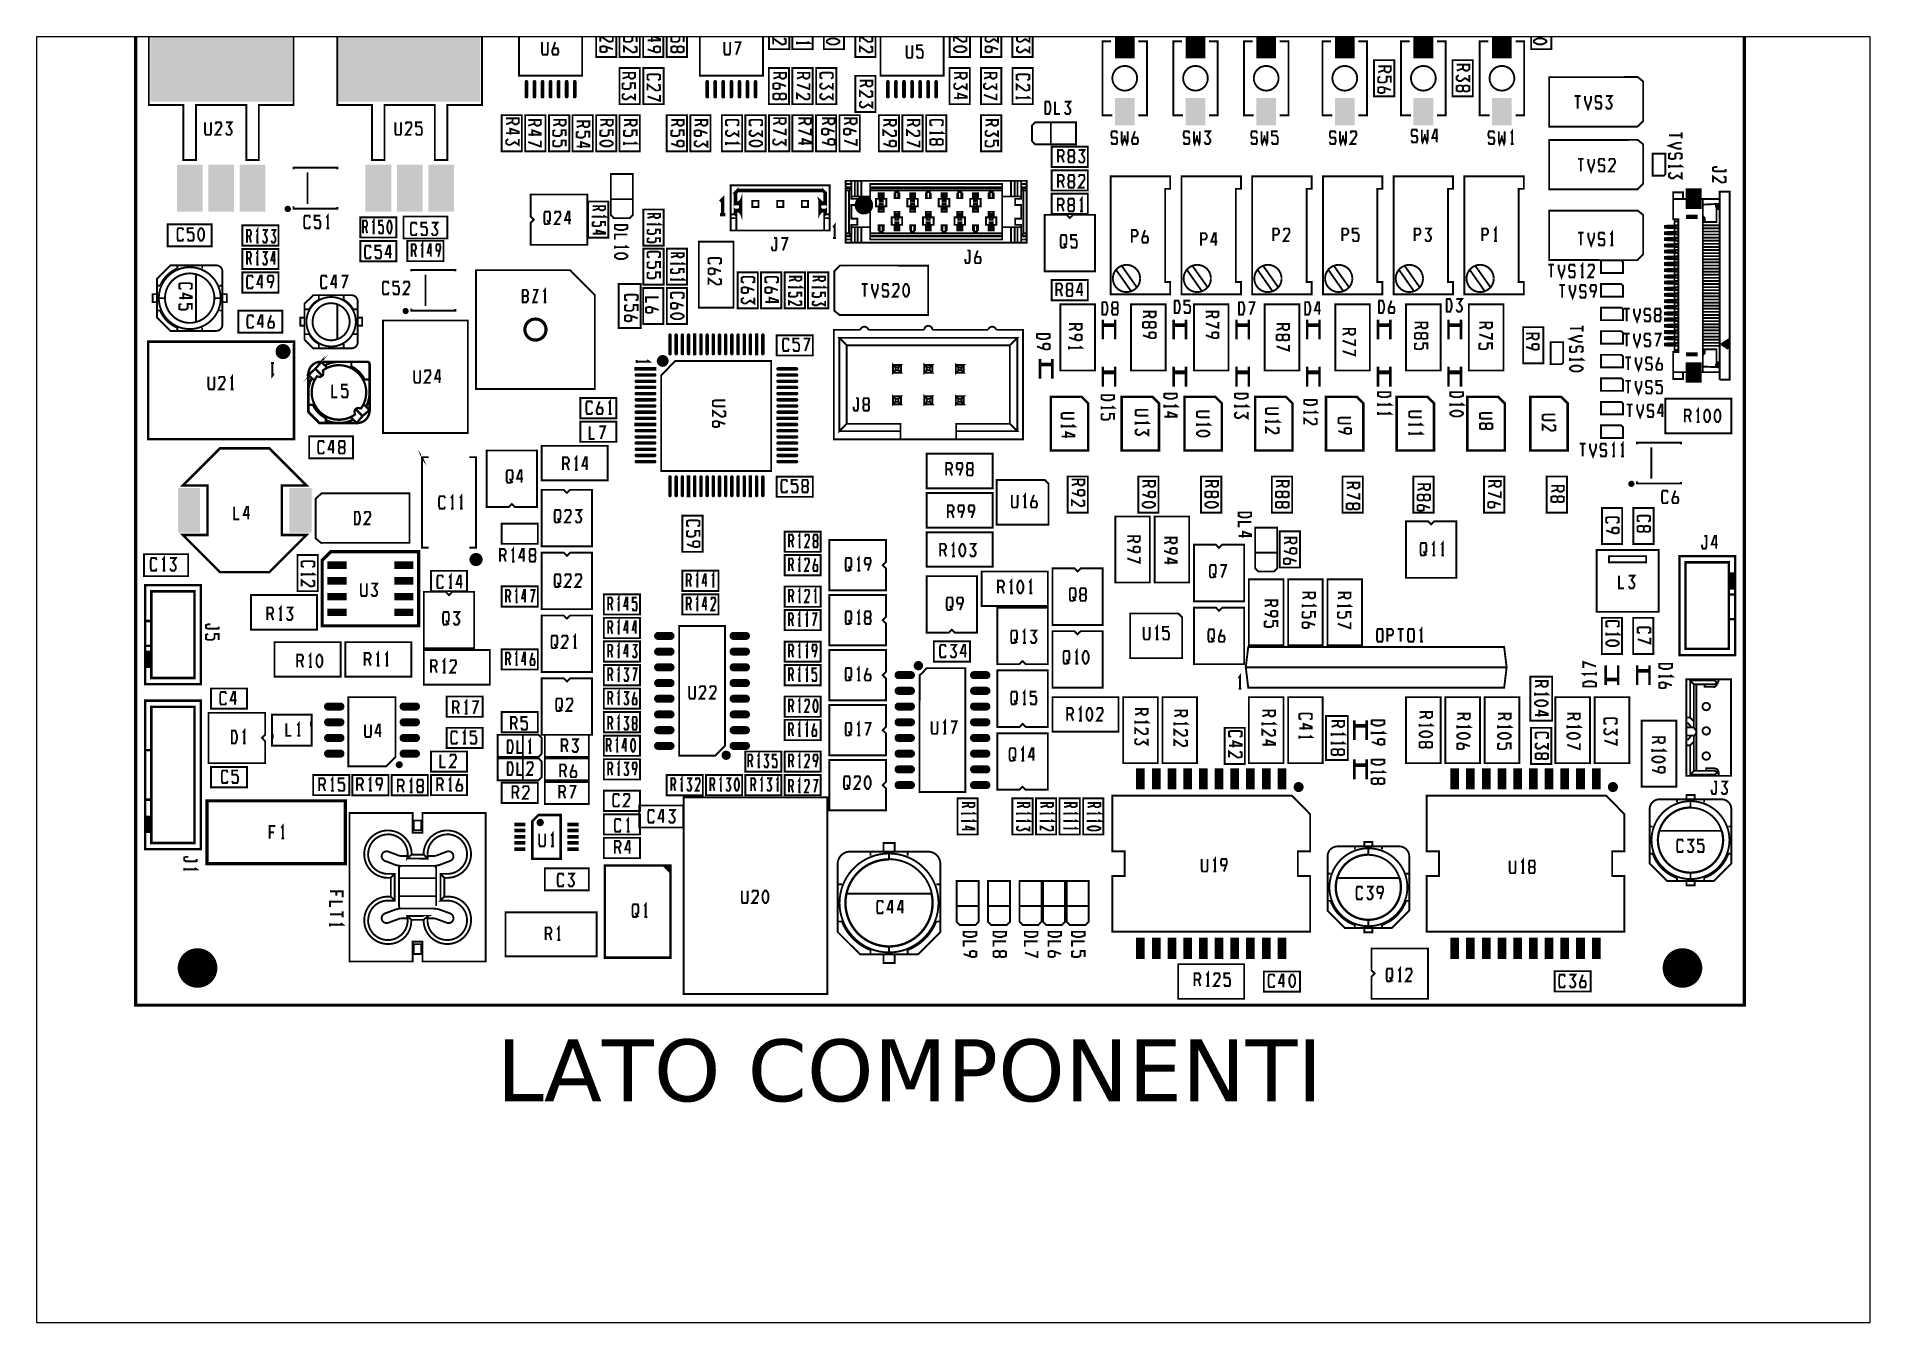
# Paper-space layout 'Layout1' of a CAD drawing. Extents: x 0 to 11.4, y 0 to 8.
# The model-space entities are those that its viewports show. They can reach past a viewport. Long polylines and large blocks are cut down to what shows.
import ezdxf

# ---------------------------------------------------------------- set-up
doc = ezdxf.new("R2010")
doc.units = 0
doc.header["$MEASUREMENT"] = 0
doc.layers.get('0').update_dxf_attribs({"linetype": 'CONTINUOUS'})
for name, color, linetype in [('23-325-0_AST', 7, 'CONTINUOUS'), ('23-325-0_DRD', 1, 'CONTINUOUS'), ('PCB-09-211A-0_SST', 1, 'CONTINUOUS'), ('THRUHOLE_NPT', 13, 'CONTINUOUS')]:
    doc.layers.add(name, color=color, linetype=linetype)
doc.styles.get("Standard").update_dxf_attribs({"font": 'verdana.ttf', "height": 5})

psp = doc.layouts.get("Layout1")

msp = doc.modelspace()

# ---------------------------------------------------------------- texts
at = {"linetype": 'Continuous'}
msp.add_text('LATO COMPONENTI', height=5, dxfattribs=at).set_placement((29.11, 331.25))

# ---------------------------------------------------------------- blocks, each defined once
blk = doc.blocks.new('RECTANGLE_25')
blk.add_solid([(0.82423, 0.65024), (0.82423, -0.65024), (-0.82423, 0.65024), (-0.82423, -0.65024)])
blk = doc.blocks.new('RECTANGLE_26')
blk.add_solid([(0.14986, 0.50038), (0.14986, -0.50038), (-0.14986, 0.50038), (-0.14986, -0.50038)])
blk = doc.blocks.new('RECTANGLE_43')
blk.add_solid([(1.09982, 0.8001), (1.09982, -0.8001), (-1.09982, 0.8001), (-1.09982, -0.8001)])
blk = doc.blocks.new('RECTANGLE_50')
blk.add_solid([(0.29972, 0.7747), (0.29972, -0.7747), (-0.29972, 0.7747), (-0.29972, -0.7747)])
blk = doc.blocks.new('OBLONG_51')
at = {"const_width": 0.65024}
blk.add_lwpolyline([(0, 0.50038), (0, -0.50038)], dxfattribs=at)
at = {"const_width": 0.32512}
for points in [[(-0.16256, 0.50038, 1), (0.16256, 0.50038, 1)], [(-0.16256, -0.50038, 1), (0.16256, -0.50038, 1)]]:
    blk.add_lwpolyline(points, format="xyb", close=True, dxfattribs=at)
blk = doc.blocks.new('OBLONG_52')
at = {"const_width": 0.29972}
blk.add_lwpolyline([(0.59944, 0), (-0.59944, 0)], dxfattribs=at)
at = {"const_width": 0.14986}
for points in [[(-0.67437, 0, 1), (-0.52451, 0, 1)], [(0.52451, 0, 1), (0.67437, 0, 1)]]:
    blk.add_lwpolyline(points, format="xyb", close=True, dxfattribs=at)
blk = doc.blocks.new('RECTANGLE_55')
blk.add_solid([(0.84963, 0.35052), (0.84963, -0.35052), (-0.84963, 0.35052), (-0.84963, -0.35052)])
blk = doc.blocks.new('RECTANGLE_59')
blk.add_solid([(1.905, 1.0414), (1.905, -1.0414), (-1.905, 1.0414), (-1.905, -1.0414)])
blk = doc.blocks.new('RECTANGLE_60')
blk.add_solid([(4.445, 5.715), (4.445, -5.715), (-4.445, 5.715), (-4.445, -5.715)])
blk = doc.blocks.new('OBLONG_63')
at = {"const_width": 0.2794}
blk.add_lwpolyline([(0.7493, 0), (-0.7493, 0)], dxfattribs=at)
at = {"const_width": 0.1397}
for points in [[(-0.81915, 0, 1), (-0.67945, 0, 1)], [(0.67945, 0, 1), (0.81915, 0, 1)]]:
    blk.add_lwpolyline(points, format="xyb", close=True, dxfattribs=at)
blk = doc.blocks.new('RECTANGLE_64')
blk.add_solid([(0.889, 0.1397), (0.889, -0.1397), (-0.889, 0.1397), (-0.889, -0.1397)])
blk = doc.blocks.new('OBLONG_11')
at = {"const_width": 0.2794}
blk.add_lwpolyline([(0, 0.7493), (0, -0.7493)], dxfattribs=at)
at = {"const_width": 0.1397}
for points in [[(-0.06985, 0.7493, 1), (0.06985, 0.7493, 1)], [(-0.06985, -0.7493, 1), (0.06985, -0.7493, 1)]]:
    blk.add_lwpolyline(points, format="xyb", close=True, dxfattribs=at)
blk = doc.blocks.new('RECTANGLE_12')
blk.add_solid([(0.1397, 0.889), (0.1397, -0.889), (-0.1397, 0.889), (-0.1397, -0.889)])
blk = doc.blocks.new('RECTANGLE_85')
blk.add_solid([(1.8034, 0.9017), (1.8034, -0.9017), (-1.8034, 0.9017), (-1.8034, -0.9017)])
blk = doc.blocks.new('RECTANGLE_86')
blk.add_solid([(0.14986, 0.44958), (0.14986, -0.44958), (-0.14986, 0.44958), (-0.14986, -0.44958)])
blk = doc.blocks.new('ROUND_22')
at = {"const_width": 0.7493}
blk.add_lwpolyline([(-0.37465, 0, 1), (0.37465, 0, 1)], format="xyb", close=True, dxfattribs=at)
blk = doc.blocks.new('ROUND_1')
at = {"const_width": 1.6002}
blk.add_lwpolyline([(-0.8001, 0, 1), (0.8001, 0, 1)], format="xyb", close=True, dxfattribs=at)

# ---------------------------------------------------------------- linework, layer by layer
at = {"layer": '23-325-0_AST'}
for points, const_width in [([(-0.06, 339.02), (129.94, 339.02), (129.94, 429.02), (-0.06, 429.02), (-0.06, 339.02)], 0.254), ([(12.69, 411.8), (12.69, 421.07), (1, 421.07), (1, 411.8), (1.13, 411.8), (3.8, 411.8), (3.8, 407.35), (4.81, 407.35), (4.81, 411.8), (8.88, 411.8), (8.88, 407.35), (9.89, 407.35), (9.89, 411.8), (12.69, 411.8)], 0.152), ([(27.93, 411.8), (27.93, 421.07), (16.24, 421.07), (16.24, 411.8), (16.37, 411.8), (19.04, 411.8), (19.04, 407.35), (20.05, 407.35), (20.05, 411.8), (24.12, 411.8), (24.12, 407.35), (25.13, 407.35), (25.13, 411.8), (27.93, 411.8)], 0.152), ([(35.92, 418.07), (35.42, 418.57), (30.92, 418.57), (30.92, 414.17), (36.02, 414.17), (36.02, 417.97), (35.92, 418.07)], 0.152), ([(35.46, 417.89), (34.78, 417.89)], 0.152), ([(35.37, 418.03), (34.87, 418.03)], 0.152), ([(34.86, 417.52), (34.86, 418.02)], 0.152), ([(35, 417.43), (35, 418.11)], 0.152), ([(35.14, 417.41), (35.14, 418.13)], 0.152), ([(35.27, 417.44), (35.27, 418.1)], 0.152), ([(35.41, 417.56), (35.41, 417.99)], 0.152), ([(38.79, 415.67), (38.79, 418.59), (37.15, 418.59), (37.15, 415.67), (38.79, 415.67)], 0.152), ([(37.66, 417.75), (37.49, 417.81), (37.49, 418.16), (37.66, 418.22), (38.34, 418.22), (38.5, 418.16), (38.5, 417.81), (38.34, 417.75)], 0.152), ([(39.04, 418.59), (39.04, 415.67), (40.68, 415.67), (40.68, 418.59), (39.04, 418.59)], 0.152), ([(39.91, 418.21), (39.91, 417.86), (40.08, 417.74), (40.25, 417.74), (40.42, 417.86), (40.42, 418.21), (39.41, 418.21)], 0.152), ([(39.91, 417.91), (39.41, 417.74)], 0.152), ([(40.95, 418.59), (40.95, 415.67), (42.58, 415.67), (42.58, 418.59), (40.95, 418.59)], 0.152), ([(41.82, 418.21), (41.82, 417.86), (41.99, 417.74), (42.16, 417.74), (42.33, 417.86), (42.33, 418.21), (41.31, 418.21)], 0.152), ([(41.82, 417.91), (41.31, 417.74)], 0.152), ([(42.85, 418.59), (42.85, 415.67), (44.49, 415.67), (44.49, 418.59), (42.85, 418.59)], 0.152), ([(43.72, 418.21), (43.72, 417.86), (43.89, 417.74), (44.06, 417.74), (44.23, 417.86), (44.23, 418.21), (43.22, 418.21)], 0.152), ([(43.72, 417.91), (43.22, 417.74)], 0.152), ([(50.53, 418.07), (50.03, 418.57), (45.53, 418.57), (45.53, 414.17), (50.63, 414.17), (50.63, 417.97), (50.53, 418.07)], 0.152), ([(50.07, 417.89), (49.39, 417.89)], 0.152), ([(49.47, 417.52), (49.47, 418.02)], 0.152), ([(49.98, 418.03), (49.47, 418.03)], 0.152), ([(49.6, 417.43), (49.6, 418.11)], 0.152), ([(49.74, 417.41), (49.74, 418.13)], 0.152), ([(49.88, 417.44), (49.88, 418.1)], 0.152), ([(50.02, 417.56), (50.02, 417.99)], 0.152), ([(52.76, 416.31), (52.76, 419.23), (51.12, 419.23), (51.12, 416.31), (52.76, 416.31)], 0.152), ([(51.63, 418.02), (51.46, 417.9), (51.46, 417.66), (51.63, 417.54), (51.8, 417.54), (52.14, 417.78), (52.47, 417.54), (52.47, 418.02)], 0.152), ([(53.01, 419.23), (53.01, 416.31), (54.65, 416.31), (54.65, 419.23), (53.01, 419.23)], 0.152), ([(53.38, 417.76), (54.39, 417.41), (54.39, 417.88)], 0.152), ([(55.55, 419.23), (55.55, 416.31), (57.19, 416.31), (57.19, 419.23), (55.55, 419.23)], 0.152), ([(55.79, 417.89), (56.81, 417.53), (56.81, 418.01)], 0.152), ([(58.09, 418.59), (58.09, 415.67), (59.73, 415.67), (59.73, 418.59), (58.09, 418.59)], 0.152), ([(58.96, 418.21), (58.96, 417.86), (59.13, 417.74), (59.3, 417.74), (59.47, 417.86), (59.47, 418.21), (58.46, 418.21)], 0.152), ([(58.96, 417.91), (58.46, 417.74)], 0.152), ([(65.13, 418.07), (64.63, 418.57), (60.13, 418.57), (60.13, 414.17), (65.23, 414.17), (65.23, 417.97), (65.13, 418.07)], 0.152), ([(64.67, 417.89), (63.99, 417.89)], 0.152), ([(64.58, 418.03), (64.08, 418.03)], 0.152), ([(64.07, 417.52), (64.07, 418.02)], 0.152), ([(64.21, 417.43), (64.21, 418.11)], 0.152), ([(64.35, 417.41), (64.35, 418.13)], 0.152), ([(64.48, 417.44), (64.48, 418.1)], 0.152), ([(64.62, 417.56), (64.62, 417.99)], 0.152), ([(67.36, 415.67), (67.36, 418.59), (65.72, 418.59), (65.72, 415.67), (67.36, 415.67)], 0.152), ([(66.23, 417.75), (66.06, 417.81), (66.06, 418.16), (66.23, 418.22), (66.91, 418.22), (67.08, 418.16), (67.08, 417.81), (66.91, 417.75)], 0.152), ([(68.25, 418.59), (68.25, 415.67), (69.89, 415.67), (69.89, 418.59), (68.25, 418.59)], 0.152), ([(69.12, 418.21), (69.12, 417.86), (69.29, 417.74), (69.46, 417.74), (69.63, 417.86), (69.63, 418.21), (68.62, 418.21)], 0.152), ([(69.12, 417.91), (68.62, 417.74)], 0.152), ([(70.79, 418.59), (70.79, 415.67), (72.43, 415.67), (72.43, 418.59), (70.79, 418.59)], 0.152), ([(71.66, 418.21), (71.66, 417.86), (71.83, 417.74), (72, 417.74), (72.17, 417.86), (72.17, 418.21), (71.16, 418.21)], 0.152), ([(71.66, 417.91), (71.16, 417.74)], 0.152), ([(114.35, 416.31), (114.35, 419.23), (112.71, 419.23), (112.71, 416.31), (114.35, 416.31)], 0.152), ([(112.93, 417.54), (112.93, 418.02), (113.6, 417.54), (113.77, 417.54), (113.94, 417.6), (113.94, 417.96), (113.77, 418.02)], 0.152), ([(33.25, 416.88), (33.25, 416.03), (33.19, 415.86), (32.84, 415.86), (32.77, 416.03), (32.77, 416.88)], 0.152), ([(33.67, 416.37), (34.03, 416.37), (34.09, 416.2), (34.09, 416.03), (34.03, 415.86), (33.67, 415.86), (33.61, 416.03), (33.61, 416.2), (33.85, 416.88)], 0.152), ([(35.48, 417.76), (34.76, 417.76)], 0.152), ([(35.45, 417.62), (34.79, 417.62)], 0.152), ([(35.34, 417.48), (34.9, 417.48)], 0.152), ([(37.49, 416.91), (37.49, 417.38), (38.17, 416.91), (38.34, 416.91), (38.5, 416.97), (38.5, 417.32), (38.34, 417.38)], 0.152), ([(38, 416.49), (38, 416.13), (37.83, 416.07), (37.66, 416.07), (37.49, 416.13), (37.49, 416.49), (37.66, 416.54), (37.83, 416.54), (38.5, 416.31)], 0.152), ([(39.57, 417.37), (39.41, 417.31), (39.41, 416.96), (39.57, 416.9), (39.91, 416.9), (40.08, 417.02), (40.08, 417.37), (40.42, 417.37), (40.42, 416.9)], 0.152), ([(39.41, 416.06), (39.41, 416.53), (40.08, 416.06), (40.25, 416.06), (40.42, 416.12), (40.42, 416.47), (40.25, 416.53)], 0.152), ([(41.65, 416.9), (41.65, 417.37), (42.33, 417.13), (42.33, 417.02), (41.31, 417.02)], 0.152), ([(41.82, 416.12), (41.82, 416.47), (41.99, 416.53), (42.16, 416.53), (42.33, 416.47), (42.33, 416.12), (42.16, 416.06), (41.99, 416.06), (41.31, 416.3)], 0.152), ([(43.38, 417.37), (43.22, 417.31), (43.22, 416.96), (43.38, 416.9), (43.72, 416.9), (43.89, 417.02), (43.89, 417.37), (44.23, 417.37), (44.23, 416.9)], 0.152), ([(43.72, 416.12), (43.89, 416.06), (44.06, 416.06), (44.23, 416.12), (44.23, 416.47), (44.06, 416.53), (43.89, 416.53), (43.72, 416.47), (43.72, 416.12), (43.55, 416.06), (43.38, 416.06), (43.22, 416.12), (43.22, 416.47), (43.38, 416.53), (43.55, 416.53), (43.72, 416.47)], 0.152), ([(47.98, 416.88), (47.98, 416.03), (47.92, 415.86), (47.57, 415.86), (47.51, 416.03), (47.51, 416.88)], 0.152), ([(48.46, 415.86), (48.82, 416.88), (48.34, 416.88)], 0.152), ([(50.09, 417.76), (49.37, 417.76)], 0.152), ([(50.05, 417.62), (49.4, 417.62)], 0.152), ([(49.94, 417.48), (49.51, 417.48)], 0.152), ([(51.46, 416.7), (51.46, 417.18), (52.14, 416.7), (52.31, 416.7), (52.47, 416.77), (52.47, 417.12), (52.31, 417.18)], 0.152), ([(53.38, 416.69), (53.38, 416.92)], 0.152), ([(53.38, 416.8), (54.39, 416.8), (54.22, 416.92)], 0.152), ([(55.79, 416.99), (55.96, 417.11), (56.13, 417.17), (56.46, 417.17), (56.63, 417.11), (56.81, 416.99), (56.81, 416.87), (56.63, 416.75), (56.46, 416.69), (56.13, 416.69), (55.96, 416.75), (55.79, 416.87), (55.79, 416.99)], 0.152), ([(58.46, 416.9), (58.46, 417.37), (59.13, 416.9), (59.3, 416.9), (59.47, 416.96), (59.47, 417.31), (59.3, 417.37)], 0.152), ([(58.46, 416.06), (58.46, 416.53), (59.13, 416.06), (59.3, 416.06), (59.47, 416.12), (59.47, 416.47), (59.3, 416.53)], 0.152), ([(62.71, 416.63), (62.71, 415.78), (62.65, 415.61), (62.3, 415.61), (62.24, 415.78), (62.24, 416.63)], 0.152), ([(63.08, 415.78), (63.14, 415.61), (63.49, 415.61), (63.55, 415.78), (63.55, 416.12), (63.43, 416.29), (63.08, 416.29), (63.08, 416.63), (63.55, 416.63)], 0.152), ([(64.69, 417.76), (63.97, 417.76)], 0.152), ([(64.66, 417.62), (64, 417.62)], 0.152), ([(64.55, 417.48), (64.11, 417.48)], 0.152), ([(66.06, 416.91), (66.06, 417.38), (66.74, 416.91), (66.91, 416.91), (67.08, 416.97), (67.08, 417.32), (66.91, 417.38)], 0.152), ([(66.06, 416.37), (66.23, 416.49), (66.4, 416.54), (66.74, 416.54), (66.91, 416.49), (67.08, 416.37), (67.08, 416.25), (66.91, 416.13), (66.74, 416.07), (66.4, 416.07), (66.23, 416.13), (66.06, 416.25), (66.06, 416.37)], 0.152), ([(68.78, 417.37), (68.62, 417.25), (68.62, 417.02), (68.78, 416.9), (68.95, 416.9), (69.29, 417.13), (69.63, 416.9), (69.63, 417.37)], 0.152), ([(69.12, 416.47), (69.12, 416.12), (68.95, 416.06), (68.78, 416.06), (68.62, 416.12), (68.62, 416.47), (68.78, 416.53), (68.95, 416.53), (69.63, 416.3)], 0.152), ([(71.32, 417.37), (71.16, 417.25), (71.16, 417.02), (71.32, 416.9), (71.49, 416.9), (71.83, 417.13), (72.17, 416.9), (72.17, 417.37)], 0.152), ([(71.32, 416.53), (71.16, 416.42), (71.16, 416.18), (71.32, 416.06), (71.49, 416.06), (71.83, 416.3), (72.17, 416.06), (72.17, 416.53)], 0.152), ([(78.77, 416.95), (78.07, 416.95), (78.07, 410.96), (78.87, 410.96)], 0.152), ([(80.97, 416.95), (81.67, 416.95), (81.67, 410.96), (80.97, 410.96)], 0.152), ([(84.49, 416.95), (83.79, 416.95), (83.79, 410.96), (84.59, 410.96)], 0.152), ([(86.69, 416.95), (87.38, 416.95), (87.38, 410.96), (86.69, 410.96)], 0.152), ([(90.2, 416.95), (89.5, 416.95), (89.5, 410.96), (90.3, 410.96)], 0.152), ([(92.4, 416.95), (93.1, 416.95), (93.1, 410.96), (92.4, 410.96)], 0.152), ([(96.55, 416.95), (95.85, 416.95), (95.85, 410.96), (96.65, 410.96)], 0.152), ([(98.75, 416.95), (99.45, 416.95), (99.45, 410.96), (98.75, 410.96)], 0.152), ([(102.9, 416.95), (102.2, 416.95), (102.2, 410.96), (103, 410.96)], 0.152), ([(105.1, 416.95), (105.8, 416.95), (105.8, 410.96), (105.1, 410.96)], 0.152), ([(109.25, 416.95), (108.55, 416.95), (108.55, 410.96), (109.35, 410.96)], 0.152), ([(111.45, 416.95), (112.15, 416.95), (112.15, 410.96), (111.45, 410.96)], 0.152), ([(112.93, 417), (113.1, 417.12), (113.27, 417.18), (113.6, 417.18), (113.77, 417.12), (113.94, 417), (113.94, 416.88), (113.77, 416.77), (113.6, 416.7), (113.27, 416.7), (113.1, 416.77), (112.93, 416.88), (112.93, 417)], 0.152), ([(101.65, 412.5), (101.65, 415.42), (100.01, 415.42), (100.01, 412.5), (101.65, 412.5)], 0.152), ([(100.86, 414.92), (100.86, 414.56), (101.03, 414.44), (101.2, 414.44), (101.37, 414.56), (101.37, 414.92), (100.35, 414.92)], 0.152), ([(108, 412.5), (108, 415.42), (106.36, 415.42), (106.36, 412.5), (108, 412.5)], 0.152), ([(107.21, 415.05), (107.21, 414.69), (107.38, 414.57), (107.55, 414.57), (107.72, 414.69), (107.72, 415.05), (106.7, 415.05)], 0.152), ([(39.04, 414.78), (39.04, 411.86), (40.68, 411.86), (40.68, 414.78), (39.04, 414.78)], 0.152), ([(39.79, 414.4), (39.79, 414.05), (39.95, 413.93), (40.12, 413.93), (40.3, 414.05), (40.3, 414.4), (39.28, 414.4)], 0.152), ([(39.79, 414.1), (39.28, 413.93)], 0.152), ([(39.45, 413.56), (39.28, 413.5), (39.28, 413.15), (39.45, 413.09), (39.79, 413.09), (39.95, 413.21), (39.95, 413.56), (40.3, 413.56), (40.3, 413.09)], 0.152), ([(42.6, 411.86), (42.6, 414.78), (40.96, 414.78), (40.96, 411.86), (42.6, 411.86)], 0.152), ([(41.47, 413.81), (41.3, 413.87), (41.3, 414.23), (41.47, 414.28), (42.15, 414.28), (42.31, 414.23), (42.31, 413.87), (42.15, 413.81)], 0.152), ([(41.3, 412.97), (41.3, 413.45), (41.98, 412.97), (42.15, 412.97), (42.31, 413.03), (42.31, 413.39), (42.15, 413.45)], 0.152), ([(51.11, 414.78), (51.11, 411.86), (52.74, 411.86), (52.74, 414.78), (51.11, 414.78)], 0.152), ([(51.98, 414.4), (51.98, 414.05), (52.15, 413.93), (52.32, 413.93), (52.49, 414.05), (52.49, 414.4), (51.47, 414.4)], 0.152), ([(51.98, 414.1), (51.47, 413.93)], 0.152), ([(51.98, 413.5), (51.98, 413.15), (51.81, 413.09), (51.64, 413.09), (51.47, 413.15), (51.47, 413.5), (51.64, 413.56), (51.81, 413.56), (52.49, 413.32)], 0.152), ([(53.01, 414.78), (53.01, 411.86), (54.65, 411.86), (54.65, 414.78), (53.01, 414.78)], 0.152), ([(53.88, 414.4), (53.88, 414.05), (54.05, 413.93), (54.22, 413.93), (54.39, 414.05), (54.39, 414.4), (53.38, 414.4)], 0.152), ([(53.88, 414.1), (53.38, 413.93)], 0.152), ([(53.38, 413.44), (54.39, 413.09), (54.39, 413.56)], 0.152), ([(56.57, 411.86), (56.57, 414.78), (54.93, 414.78), (54.93, 411.86), (56.57, 411.86)], 0.152), ([(55.44, 413.94), (55.27, 414), (55.27, 414.35), (55.44, 414.41), (56.12, 414.41), (56.28, 414.35), (56.28, 414), (56.12, 413.94)], 0.152), ([(55.44, 413.57), (55.27, 413.45), (55.27, 413.22), (55.44, 413.1), (55.61, 413.1), (55.95, 413.34), (56.28, 413.1), (56.28, 413.57)], 0.152), ([(58.09, 414.15), (58.09, 411.23), (59.73, 411.23), (59.73, 414.15), (58.09, 414.15)], 0.152), ([(58.96, 413.77), (58.96, 413.41), (59.13, 413.29), (59.3, 413.29), (59.47, 413.41), (59.47, 413.77), (58.46, 413.77)], 0.152), ([(58.96, 413.47), (58.46, 413.29)], 0.152), ([(65.71, 414.78), (65.71, 411.86), (67.35, 411.86), (67.35, 414.78), (65.71, 414.78)], 0.152), ([(66.58, 414.4), (66.58, 414.05), (66.75, 413.93), (66.92, 413.93), (67.09, 414.05), (67.09, 414.4), (66.08, 414.4)], 0.152), ([(66.58, 414.1), (66.08, 413.93)], 0.152), ([(66.24, 413.56), (66.08, 413.44), (66.08, 413.21), (66.24, 413.09), (66.41, 413.09), (66.75, 413.32), (67.09, 413.09), (67.09, 413.56)], 0.152), ([(68.25, 414.78), (68.25, 411.86), (69.89, 411.86), (69.89, 414.78), (68.25, 414.78)], 0.152), ([(69, 414.4), (69, 414.05), (69.16, 413.93), (69.33, 413.93), (69.51, 414.05), (69.51, 414.4), (68.49, 414.4)], 0.152), ([(69, 414.1), (68.49, 413.93)], 0.152), ([(68.66, 413.56), (68.49, 413.44), (68.49, 413.21), (68.66, 413.09), (68.83, 413.09), (69.16, 413.32), (69.51, 413.09), (69.51, 413.56)], 0.152), ([(72.44, 411.86), (72.44, 414.78), (70.8, 414.78), (70.8, 411.86), (72.44, 411.86)], 0.152), ([(71.31, 413.81), (71.14, 413.87), (71.14, 414.23), (71.31, 414.28), (71.99, 414.28), (72.16, 414.23), (72.16, 413.87), (71.99, 413.81)], 0.152), ([(71.14, 412.97), (71.14, 413.45), (71.82, 412.97), (71.99, 412.97), (72.16, 413.03), (72.16, 413.39), (71.99, 413.45)], 0.152), ([(100.86, 414.62), (100.35, 414.44)], 0.152), ([(100.52, 414.08), (100.35, 414.02), (100.35, 413.67), (100.52, 413.61), (100.86, 413.61), (101.03, 413.73), (101.03, 414.08), (101.37, 414.08), (101.37, 413.61)], 0.152), ([(107.21, 414.75), (106.7, 414.57)], 0.152), ([(106.87, 414.21), (106.7, 414.09), (106.7, 413.85), (106.87, 413.73), (107.04, 413.73), (107.38, 413.97), (107.72, 413.73), (107.72, 414.21)], 0.152), ([(107.21, 412.96), (107.38, 412.89), (107.55, 412.89), (107.72, 412.96), (107.72, 413.31), (107.55, 413.37), (107.38, 413.37), (107.21, 413.31), (107.21, 412.96), (107.04, 412.89), (106.87, 412.89), (106.7, 412.96), (106.7, 413.31), (106.87, 413.37), (107.04, 413.37), (107.21, 413.31)], 0.152), ([(120.17, 414.05), (121.32, 414.06), (121.76, 413.7), (121.76, 410.5), (121.3, 410.05), (114.17, 410.05), (114.17, 414.05), (115.81, 414.05), (120.17, 414.05)], 0.152), ([(39.45, 412.72), (39.28, 412.61), (39.28, 412.37), (39.45, 412.25), (39.62, 412.25), (39.95, 412.49), (40.3, 412.25), (40.3, 412.72)], 0.152), ([(41.3, 412.49), (42.31, 412.13), (42.31, 412.61)], 0.152), ([(51.98, 412.31), (52.15, 412.25), (52.32, 412.25), (52.49, 412.31), (52.49, 412.66), (52.32, 412.72), (52.15, 412.72), (51.98, 412.66), (51.98, 412.31), (51.81, 412.25), (51.64, 412.25), (51.47, 412.31), (51.47, 412.66), (51.64, 412.72), (51.81, 412.72), (51.98, 412.66)], 0.152), ([(53.38, 412.25), (53.38, 412.72), (54.05, 412.25), (54.22, 412.25), (54.39, 412.31), (54.39, 412.66), (54.22, 412.72)], 0.152), ([(55.44, 412.73), (55.27, 412.62), (55.27, 412.38), (55.44, 412.26), (55.61, 412.26), (55.95, 412.5), (56.28, 412.26), (56.28, 412.73)], 0.152), ([(58.46, 412.45), (58.46, 412.93), (59.13, 412.45), (59.3, 412.45), (59.47, 412.51), (59.47, 412.87), (59.3, 412.93)], 0.152), ([(58.62, 412.09), (58.46, 411.97), (58.46, 411.73), (58.62, 411.61), (58.79, 411.61), (59.13, 411.85), (59.47, 411.61), (59.47, 412.09)], 0.152), ([(66.41, 412.25), (66.41, 412.72), (67.09, 412.49), (67.09, 412.37), (66.08, 412.37)], 0.152), ([(68.49, 412.61), (69.51, 412.25), (69.51, 412.72)], 0.152), ([(71.14, 412.25), (71.14, 412.49)], 0.152), ([(71.14, 412.37), (72.16, 412.37), (71.99, 412.49)], 0.152), ([(73.39, 411.06), (73.75, 411.06), (73.87, 411.4), (73.87, 411.74), (73.75, 412.07), (73.39, 412.07)], 0.152), ([(73.45, 411.06), (73.45, 412.07)], 0.152), ([(74.65, 411.06), (74.23, 411.06), (74.23, 412.07)], 0.152), ([(75.01, 411.23), (75.13, 411.06), (75.37, 411.06), (75.48, 411.23), (75.48, 411.4), (75.25, 411.74), (75.48, 412.07), (75.01, 412.07)], 0.152), ([(100.86, 413.18), (100.86, 412.83), (100.69, 412.77), (100.52, 412.77), (100.35, 412.83), (100.35, 413.18), (100.52, 413.24), (100.69, 413.24), (101.37, 413.01)], 0.152), ([(116.71, 412.52), (116.23, 412.52)], 0.152), ([(116.47, 411.5), (116.47, 412.52)], 0.152), ([(117.55, 412.52), (117.55, 412.18), (117.31, 411.5), (117.07, 412.18), (117.07, 412.52)], 0.152), ([(118.38, 412.35), (118.33, 412.52), (117.97, 412.52), (117.91, 412.35), (117.91, 412.18), (117.97, 412.01), (118.33, 412.01), (118.38, 411.84), (118.38, 411.67), (118.33, 411.5), (117.97, 411.5), (117.91, 411.67)], 0.152), ([(118.75, 411.67), (118.87, 411.5), (119.1, 411.5), (119.22, 411.67), (119.22, 411.84), (118.99, 412.18), (119.22, 412.52), (118.75, 412.52)], 0.152), ([(6.03, 410.4), (6.03, 409.55), (5.96, 409.38), (5.61, 409.38), (5.55, 409.55), (5.55, 410.4)], 0.152), ([(6.86, 409.38), (6.39, 409.38), (6.86, 410.06), (6.86, 410.23), (6.8, 410.4), (6.45, 410.4), (6.39, 410.23)], 0.152), ([(7.23, 409.55), (7.35, 409.38), (7.58, 409.38), (7.7, 409.55), (7.7, 409.72), (7.46, 410.06), (7.7, 410.4), (7.23, 410.4)], 0.152), ([(21.39, 410.4), (21.39, 409.55), (21.33, 409.38), (20.98, 409.38), (20.92, 409.55), (20.92, 410.4)], 0.152), ([(22.23, 409.38), (21.76, 409.38), (22.23, 410.06), (22.23, 410.23), (22.17, 410.4), (21.81, 410.4), (21.76, 410.23)], 0.152), ([(22.59, 409.55), (22.65, 409.38), (23.01, 409.38), (23.07, 409.55), (23.07, 409.89), (22.95, 410.06), (22.59, 410.06), (22.59, 410.4), (23.07, 410.4)], 0.152), ([(29.52, 410.97), (29.52, 408.05), (31.15, 408.05), (31.15, 410.97), (29.52, 410.97)], 0.152), ([(30.39, 410.72), (30.39, 410.36), (30.56, 410.24), (30.73, 410.24), (30.9, 410.36), (30.9, 410.72), (29.88, 410.72)], 0.152), ([(30.39, 410.42), (29.88, 410.24)], 0.152), ([(31.42, 410.97), (31.42, 408.05), (33.06, 408.05), (33.06, 410.97), (31.42, 410.97)], 0.152), ([(32.17, 410.59), (32.17, 410.24), (32.33, 410.12), (32.5, 410.12), (32.68, 410.24), (32.68, 410.59), (31.66, 410.59)], 0.152), ([(34.98, 408.05), (34.98, 410.97), (33.34, 410.97), (33.34, 408.05), (34.98, 408.05)], 0.152), ([(34.19, 410.6), (34.19, 410.25), (34.36, 410.13), (34.53, 410.13), (34.69, 410.25), (34.69, 410.6), (33.68, 410.6)], 0.152), ([(36.88, 408.05), (36.88, 410.97), (35.24, 410.97), (35.24, 408.05), (36.88, 408.05)], 0.152), ([(36.09, 410.47), (36.09, 410.12), (36.26, 410), (36.43, 410), (36.6, 410.12), (36.6, 410.47), (35.58, 410.47)], 0.152), ([(38.79, 408.05), (38.79, 410.97), (37.15, 410.97), (37.15, 408.05), (38.79, 408.05)], 0.152), ([(38, 410.6), (38, 410.25), (38.17, 410.13), (38.34, 410.13), (38.5, 410.25), (38.5, 410.6), (37.49, 410.6)], 0.152), ([(39.04, 410.97), (39.04, 408.05), (40.68, 408.05), (40.68, 410.97), (39.04, 410.97)], 0.152), ([(39.91, 410.59), (39.91, 410.24), (40.08, 410.12), (40.25, 410.12), (40.42, 410.24), (40.42, 410.59), (39.41, 410.59)], 0.152), ([(42.85, 410.97), (42.85, 408.05), (44.49, 408.05), (44.49, 410.97), (42.85, 410.97)], 0.152), ([(43.72, 410.59), (43.72, 410.24), (43.89, 410.12), (44.06, 410.12), (44.23, 410.24), (44.23, 410.59), (43.22, 410.59)], 0.152), ([(44.76, 410.97), (44.76, 408.05), (46.39, 408.05), (46.39, 410.97), (44.76, 410.97)], 0.152), ([(45.63, 410.59), (45.63, 410.24), (45.8, 410.12), (45.97, 410.12), (46.14, 410.24), (46.14, 410.59), (45.12, 410.59)], 0.152), ([(48.95, 408.05), (48.95, 410.97), (47.31, 410.97), (47.31, 408.05), (48.95, 408.05)], 0.152), ([(47.82, 410.13), (47.65, 410.19), (47.65, 410.54), (47.82, 410.6), (48.5, 410.6), (48.66, 410.54), (48.66, 410.19), (48.5, 410.13)], 0.152), ([(50.85, 408.05), (50.85, 410.97), (49.21, 410.97), (49.21, 408.05), (50.85, 408.05)], 0.152), ([(49.72, 410.13), (49.55, 410.19), (49.55, 410.54), (49.72, 410.6), (50.4, 410.6), (50.57, 410.54), (50.57, 410.19), (50.4, 410.13)], 0.152), ([(52.76, 408.05), (52.76, 410.97), (51.12, 410.97), (51.12, 408.05), (52.76, 408.05)], 0.152), ([(51.97, 410.73), (51.97, 410.37), (52.14, 410.25), (52.31, 410.25), (52.47, 410.37), (52.47, 410.73), (51.46, 410.73)], 0.152), ([(51.97, 410.43), (51.46, 410.25)], 0.152), ([(53.01, 410.97), (53.01, 408.05), (54.65, 408.05), (54.65, 410.97), (53.01, 410.97)], 0.152), ([(54.01, 410.72), (54.01, 410.36), (54.18, 410.24), (54.35, 410.24), (54.52, 410.36), (54.52, 410.72), (53.5, 410.72)], 0.152), ([(54.01, 410.42), (53.5, 410.24)], 0.152), ([(54.92, 410.97), (54.92, 408.05), (56.55, 408.05), (56.55, 410.97), (54.92, 410.97)], 0.152), ([(55.92, 410.72), (55.92, 410.36), (56.08, 410.24), (56.25, 410.24), (56.42, 410.36), (56.42, 410.72), (55.41, 410.72)], 0.152), ([(55.92, 410.42), (55.41, 410.24)], 0.152), ([(56.82, 410.97), (56.82, 408.05), (58.46, 408.05), (58.46, 410.97), (56.82, 410.97)], 0.152), ([(57.69, 410.72), (57.69, 410.36), (57.86, 410.24), (58.03, 410.24), (58.2, 410.36), (58.2, 410.72), (57.19, 410.72)], 0.152), ([(57.69, 410.42), (57.19, 410.24)], 0.152), ([(60, 410.97), (60, 408.05), (61.63, 408.05), (61.63, 410.97), (60, 410.97)], 0.152), ([(60.87, 410.59), (60.87, 410.24), (61.04, 410.12), (61.21, 410.12), (61.38, 410.24), (61.38, 410.59), (60.36, 410.59)], 0.152), ([(61.9, 410.97), (61.9, 408.05), (63.54, 408.05), (63.54, 410.97), (61.9, 410.97)], 0.152), ([(62.77, 410.59), (62.77, 410.24), (62.94, 410.12), (63.11, 410.12), (63.28, 410.24), (63.28, 410.59), (62.27, 410.59)], 0.152), ([(65.46, 408.05), (65.46, 410.97), (63.82, 410.97), (63.82, 408.05), (65.46, 408.05)], 0.152), ([(64.33, 410.13), (64.16, 410.19), (64.16, 410.54), (64.33, 410.6), (65.01, 410.6), (65.17, 410.54), (65.17, 410.19), (65.01, 410.13)], 0.152), ([(68.25, 410.97), (68.25, 408.05), (69.89, 408.05), (69.89, 410.97), (68.25, 410.97)], 0.152), ([(69.12, 410.59), (69.12, 410.24), (69.29, 410.12), (69.46, 410.12), (69.63, 410.24), (69.63, 410.59), (68.62, 410.59)], 0.152), ([(72.38, 408.88), (72.38, 410.15), (72.63, 410.4), (75.93, 410.4), (75.93, 408.62), (72.63, 408.62), (72.38, 408.88)], 0.152), ([(73.9, 408.62), (73.9, 410.4)], 0.152), ([(30.22, 409.4), (30.22, 409.88), (30.9, 409.64), (30.9, 409.52), (29.88, 409.52)], 0.152), ([(30.05, 409.04), (29.88, 408.92), (29.88, 408.69), (30.05, 408.57), (30.22, 408.57), (30.56, 408.8), (30.9, 408.57), (30.9, 409.04)], 0.152), ([(32.17, 410.29), (31.66, 410.12)], 0.152), ([(32, 409.28), (32, 409.75), (32.68, 409.51), (32.68, 409.4), (31.66, 409.4)], 0.152), ([(31.66, 408.8), (32.68, 408.44), (32.68, 408.91)], 0.152), ([(34.19, 410.3), (33.68, 410.13)], 0.152), ([(33.85, 409.76), (33.68, 409.7), (33.68, 409.35), (33.85, 409.29), (34.19, 409.29), (34.36, 409.41), (34.36, 409.76), (34.69, 409.76), (34.69, 409.29)], 0.152), ([(33.85, 408.92), (33.68, 408.87), (33.68, 408.51), (33.85, 408.45), (34.19, 408.45), (34.36, 408.57), (34.36, 408.92), (34.69, 408.92), (34.69, 408.45)], 0.152), ([(36.09, 410.18), (35.58, 410)], 0.152), ([(35.75, 409.64), (35.58, 409.58), (35.58, 409.22), (35.75, 409.16), (36.09, 409.16), (36.26, 409.28), (36.26, 409.64), (36.6, 409.64), (36.6, 409.16)], 0.152), ([(38, 410.3), (37.49, 410.13)], 0.152), ([(37.66, 409.76), (37.49, 409.7), (37.49, 409.35), (37.66, 409.29), (38, 409.29), (38.17, 409.41), (38.17, 409.76), (38.5, 409.76), (38.5, 409.29)], 0.152), ([(37.49, 408.75), (37.66, 408.87), (37.83, 408.92), (38.17, 408.92), (38.34, 408.87), (38.5, 408.75), (38.5, 408.63), (38.34, 408.51), (38.17, 408.45), (37.83, 408.45), (37.66, 408.51), (37.49, 408.63), (37.49, 408.75)], 0.152), ([(39.91, 410.29), (39.41, 410.12)], 0.152), ([(39.57, 409.75), (39.41, 409.69), (39.41, 409.34), (39.57, 409.28), (39.91, 409.28), (40.08, 409.4), (40.08, 409.75), (40.42, 409.75), (40.42, 409.28)], 0.152), ([(43.72, 410.29), (43.22, 410.12)], 0.152), ([(43.38, 409.75), (43.22, 409.69), (43.22, 409.34), (43.38, 409.28), (43.72, 409.28), (43.89, 409.4), (43.89, 409.75), (44.23, 409.75), (44.23, 409.28)], 0.152), ([(43.72, 408.5), (43.72, 408.85), (43.89, 408.91), (44.06, 408.91), (44.23, 408.85), (44.23, 408.5), (44.06, 408.44), (43.89, 408.44), (43.22, 408.68)], 0.152), ([(45.63, 410.29), (45.12, 410.12)], 0.152), ([(45.63, 409.69), (45.63, 409.34), (45.46, 409.28), (45.29, 409.28), (45.12, 409.34), (45.12, 409.69), (45.29, 409.75), (45.46, 409.75), (46.14, 409.51)], 0.152), ([(45.29, 408.91), (45.12, 408.8), (45.12, 408.56), (45.29, 408.44), (45.46, 408.44), (45.8, 408.68), (46.14, 408.44), (46.14, 408.91)], 0.152), ([(47.82, 409.76), (47.65, 409.64), (47.65, 409.41), (47.82, 409.29), (47.99, 409.29), (48.33, 409.53), (48.66, 409.29), (48.66, 409.76)], 0.152), ([(49.72, 409.76), (49.55, 409.64), (49.55, 409.41), (49.72, 409.29), (49.89, 409.29), (50.23, 409.53), (50.57, 409.29), (50.57, 409.76)], 0.152), ([(49.55, 408.75), (49.72, 408.87), (49.89, 408.92), (50.23, 408.92), (50.4, 408.87), (50.57, 408.75), (50.57, 408.63), (50.4, 408.51), (50.23, 408.45), (49.89, 408.45), (49.72, 408.51), (49.55, 408.63), (49.55, 408.75)], 0.152), ([(51.46, 409.77), (52.47, 409.42), (52.47, 409.89)], 0.152), ([(51.63, 409.05), (51.46, 408.93), (51.46, 408.7), (51.63, 408.58), (51.8, 408.58), (52.14, 408.82), (52.47, 408.58), (52.47, 409.05)], 0.152), ([(53.5, 409.76), (54.52, 409.4), (54.52, 409.88)], 0.152), ([(53.84, 408.57), (53.84, 409.04), (54.52, 408.8), (54.52, 408.69), (53.5, 408.69)], 0.152), ([(55.92, 409.82), (55.92, 409.46), (55.75, 409.4), (55.58, 409.4), (55.41, 409.46), (55.41, 409.82), (55.58, 409.88), (55.75, 409.88), (56.42, 409.64)], 0.152), ([(55.92, 408.63), (55.92, 408.98), (56.08, 409.04), (56.25, 409.04), (56.42, 408.98), (56.42, 408.63), (56.25, 408.57), (56.08, 408.57), (55.41, 408.8)], 0.152), ([(57.69, 409.82), (57.69, 409.46), (57.52, 409.4), (57.35, 409.4), (57.19, 409.46), (57.19, 409.82), (57.35, 409.88), (57.52, 409.88), (58.2, 409.64)], 0.152), ([(57.19, 408.92), (58.2, 408.57), (58.2, 409.04)], 0.152), ([(60.87, 410.29), (60.36, 410.12)], 0.152), ([(60.36, 409.28), (60.36, 409.75), (61.04, 409.28), (61.21, 409.28), (61.38, 409.34), (61.38, 409.69), (61.21, 409.75)], 0.152), ([(60.87, 408.5), (60.87, 408.85), (61.04, 408.91), (61.21, 408.91), (61.38, 408.85), (61.38, 408.5), (61.21, 408.44), (61.04, 408.44), (60.36, 408.68)], 0.152), ([(62.77, 410.29), (62.27, 410.12)], 0.152), ([(62.27, 409.28), (62.27, 409.75), (62.94, 409.28), (63.11, 409.28), (63.28, 409.34), (63.28, 409.69), (63.11, 409.75)], 0.152), ([(62.27, 408.8), (63.28, 408.44), (63.28, 408.91)], 0.152), ([(64.16, 409.41), (64.16, 409.64)], 0.152), ([(64.16, 409.53), (65.17, 409.53), (65.01, 409.64)], 0.152), ([(64.67, 408.63), (64.84, 408.57), (65.01, 408.57), (65.17, 408.63), (65.17, 408.98), (65.01, 409.04), (64.84, 409.04), (64.67, 408.98), (64.67, 408.63), (64.5, 408.57), (64.33, 408.57), (64.16, 408.63), (64.16, 408.98), (64.33, 409.04), (64.5, 409.04), (64.67, 408.98)], 0.152), ([(69.12, 410.29), (68.62, 410.12)], 0.152), ([(68.78, 409.75), (68.62, 409.63), (68.62, 409.4), (68.78, 409.28), (68.95, 409.28), (69.29, 409.51), (69.63, 409.28), (69.63, 409.75)], 0.152), ([(68.78, 408.91), (68.62, 408.85), (68.62, 408.5), (68.78, 408.44), (69.12, 408.44), (69.29, 408.56), (69.29, 408.91), (69.63, 408.91), (69.63, 408.44)], 0.152), ([(79.26, 409.5), (79.2, 409.67), (78.84, 409.67), (78.78, 409.5), (78.78, 409.33), (78.84, 409.16), (79.2, 409.16), (79.26, 408.99), (79.26, 408.82), (79.2, 408.65), (78.84, 408.65), (78.78, 408.82)], 0.152), ([(79.86, 409.33), (79.86, 409.16), (79.68, 408.65), (79.62, 408.82), (79.62, 409.67)], 0.152), ([(80.1, 409.67), (80.1, 408.82), (80.04, 408.65), (79.86, 409.16)], 0.152), ([(80.52, 409.16), (80.87, 409.16), (80.94, 408.99), (80.94, 408.82), (80.87, 408.65), (80.52, 408.65), (80.46, 408.82), (80.46, 408.99), (80.7, 409.67)], 0.152), ([(85.1, 409.5), (85.04, 409.67), (84.68, 409.67), (84.63, 409.5), (84.63, 409.33), (84.68, 409.16), (85.04, 409.16), (85.1, 408.99), (85.1, 408.82), (85.04, 408.65), (84.68, 408.65), (84.63, 408.82)], 0.152), ([(85.7, 409.33), (85.7, 409.16), (85.52, 408.65), (85.46, 408.82), (85.46, 409.67)], 0.152), ([(85.94, 409.67), (85.94, 408.82), (85.88, 408.65), (85.7, 409.16)], 0.152), ([(86.3, 408.82), (86.42, 408.65), (86.66, 408.65), (86.78, 408.82), (86.78, 408.99), (86.54, 409.33), (86.78, 409.67), (86.3, 409.67)], 0.152), ([(90.56, 409.5), (90.5, 409.67), (90.15, 409.67), (90.09, 409.5), (90.09, 409.33), (90.15, 409.16), (90.5, 409.16), (90.56, 408.99), (90.56, 408.82), (90.5, 408.65), (90.15, 408.65), (90.09, 408.82)], 0.152), ([(91.16, 409.33), (91.16, 409.16), (90.98, 408.65), (90.92, 408.82), (90.92, 409.67)], 0.152), ([(91.4, 409.67), (91.4, 408.82), (91.34, 408.65), (91.16, 409.16)], 0.152), ([(91.76, 408.82), (91.82, 408.65), (92.18, 408.65), (92.24, 408.82), (92.24, 409.16), (92.12, 409.33), (91.76, 409.33), (91.76, 409.67), (92.24, 409.67)], 0.152), ([(96.91, 409.5), (96.85, 409.67), (96.5, 409.67), (96.44, 409.5), (96.44, 409.33), (96.5, 409.16), (96.85, 409.16), (96.91, 408.99), (96.91, 408.82), (96.85, 408.65), (96.5, 408.65), (96.44, 408.82)], 0.152), ([(97.51, 409.33), (97.51, 409.16), (97.33, 408.65), (97.27, 408.82), (97.27, 409.67)], 0.152), ([(97.75, 409.67), (97.75, 408.82), (97.69, 408.65), (97.51, 409.16)], 0.152), ([(98.59, 408.65), (98.11, 408.65), (98.59, 409.33), (98.59, 409.5), (98.53, 409.67), (98.17, 409.67), (98.11, 409.5)], 0.152), ([(103.52, 409.63), (103.45, 409.8), (103.1, 409.8), (103.04, 409.63), (103.04, 409.46), (103.1, 409.29), (103.45, 409.29), (103.52, 409.12), (103.52, 408.95), (103.45, 408.78), (103.1, 408.78), (103.04, 408.95)], 0.152), ([(104.12, 409.46), (104.12, 409.29), (103.94, 408.78), (103.88, 408.95), (103.88, 409.8)], 0.152), ([(104.35, 409.8), (104.35, 408.95), (104.29, 408.78), (104.12, 409.29)], 0.152), ([(105.19, 409.12), (104.72, 409.12), (104.95, 409.8), (105.07, 409.8), (105.07, 408.78)], 0.152), ([(109.74, 409.5), (109.68, 409.67), (109.32, 409.67), (109.26, 409.5), (109.26, 409.33), (109.32, 409.16), (109.68, 409.16), (109.74, 408.99), (109.74, 408.82), (109.68, 408.65), (109.32, 408.65), (109.26, 408.82)], 0.152), ([(110.34, 409.33), (110.34, 409.16), (110.16, 408.65), (110.1, 408.82), (110.1, 409.67)], 0.152), ([(110.58, 409.67), (110.58, 408.82), (110.52, 408.65), (110.34, 409.16)], 0.152), ([(111.18, 408.65), (111.18, 409.67), (111.06, 409.5)], 0.152), ([(120.17, 408.97), (121.32, 408.98), (121.76, 408.62), (121.76, 405.42), (121.3, 404.97), (114.17, 404.97), (114.17, 408.97), (115.81, 408.97), (120.17, 408.97)], 0.152), ([(123.86, 409.34), (124.87, 409.34)], 0.152), ([(124.87, 409.11), (124.87, 409.58)], 0.152), ([(35.92, 408.32), (35.92, 408.8), (36.6, 408.56), (36.6, 408.44), (35.58, 408.44)], 0.152), ([(39.41, 408.56), (39.41, 408.8)], 0.152), ([(39.41, 408.68), (40.42, 408.68), (40.25, 408.8)], 0.152), ([(47.65, 408.57), (47.65, 408.81)], 0.152), ([(47.65, 408.69), (48.66, 408.69), (48.5, 408.81)], 0.152), ([(73.97, 406.78), (76.89, 406.78), (76.89, 408.42), (73.97, 408.42), (73.97, 406.78)], 0.152), ([(74.47, 407.65), (74.83, 407.65), (74.95, 407.83), (74.95, 407.99), (74.83, 408.16), (74.47, 408.16), (74.47, 407.15)], 0.152), ([(74.77, 407.65), (74.95, 407.15)], 0.152), ([(75.73, 407.65), (75.79, 407.83), (75.79, 407.99), (75.73, 408.16), (75.37, 408.16), (75.31, 407.99), (75.31, 407.83), (75.37, 407.65), (75.73, 407.65), (75.79, 407.48), (75.79, 407.32), (75.73, 407.15), (75.37, 407.15), (75.31, 407.32), (75.31, 407.48), (75.37, 407.65)], 0.152), ([(76.15, 407.32), (76.27, 407.15), (76.51, 407.15), (76.62, 407.32), (76.62, 407.48), (76.39, 407.83), (76.62, 408.16), (76.15, 408.16)], 0.152), ([(111.3, 408.65), (111.06, 408.65)], 0.152), ([(116.96, 407.44), (116.49, 407.44)], 0.152), ([(116.73, 406.42), (116.73, 407.44)], 0.152), ([(117.8, 407.44), (117.8, 407.1), (117.56, 406.42), (117.33, 407.1), (117.33, 407.44)], 0.152), ([(118.64, 407.27), (118.58, 407.44), (118.22, 407.44), (118.16, 407.27), (118.16, 407.1), (118.22, 406.93), (118.58, 406.93), (118.64, 406.76), (118.64, 406.59), (118.58, 406.42), (118.22, 406.42), (118.16, 406.59)], 0.152), ([(119.48, 406.42), (119, 406.42), (119.48, 407.1), (119.48, 407.27), (119.42, 407.44), (119.06, 407.44), (119, 407.27)], 0.152), ([(123.56, 406.34), (123.56, 407.86), (122.54, 407.86), (122.54, 406.08), (123.43, 406.08), (123.56, 406.21), (123.56, 406.34)], 0.152), ([(124.87, 408.27), (124.53, 408.27), (123.86, 408.5), (124.53, 408.74), (124.87, 408.74)], 0.152), ([(124.7, 407.43), (124.87, 407.49), (124.87, 407.84), (124.7, 407.9), (124.53, 407.9), (124.36, 407.84), (124.36, 407.49), (124.19, 407.43), (124.02, 407.43), (123.86, 407.49), (123.86, 407.84), (124.02, 407.9)], 0.152), ([(16.24, 406.59), (16.24, 406.72), (12.69, 406.72), (12.69, 406.59)], 0.152), ([(13.83, 406.34), (13.83, 403.8)], 0.152), ([(39.87, 402.65), (38.6, 402.65), (38.34, 402.91), (38.34, 406.21), (40.12, 406.21), (40.12, 402.91), (39.87, 402.65)], 0.152), ([(73.97, 404.88), (76.89, 404.88), (76.89, 406.51), (73.97, 406.51), (73.97, 404.88)], 0.152), ([(74.47, 405.62), (74.83, 405.62), (74.95, 405.79), (74.95, 405.96), (74.83, 406.13), (74.47, 406.13), (74.47, 405.11)], 0.152), ([(75.73, 405.62), (75.79, 405.79), (75.79, 405.96), (75.73, 406.13), (75.37, 406.13), (75.31, 405.96), (75.31, 405.79), (75.37, 405.62), (75.73, 405.62), (75.79, 405.45), (75.79, 405.29), (75.73, 405.11), (75.37, 405.11), (75.31, 405.29), (75.31, 405.45), (75.37, 405.62)], 0.152), ([(76.62, 405.11), (76.15, 405.11), (76.62, 405.79), (76.62, 405.96), (76.57, 406.13), (76.21, 406.13), (76.15, 405.96)], 0.152), ([(83.14, 397.49), (83.54, 397.49), (83.54, 396.49), (78.74, 396.49), (78.74, 406.02), (83.54, 406.02), (83.54, 405.02), (83.14, 405.02), (83.14, 397.49)], 0.152), ([(88.85, 397.49), (89.26, 397.49), (89.26, 396.49), (84.46, 396.49), (84.46, 406.02), (89.26, 406.02), (89.26, 405.02), (88.85, 405.02), (88.85, 397.49)], 0.152), ([(94.57, 397.49), (94.97, 397.49), (94.97, 396.49), (90.17, 396.49), (90.17, 406.02), (94.97, 406.02), (94.97, 405.02), (94.57, 405.02), (94.57, 397.49)], 0.152), ([(100.28, 397.49), (100.69, 397.49), (100.69, 396.49), (95.89, 396.49), (95.89, 406.02), (100.69, 406.02), (100.69, 405.02), (100.28, 405.02), (100.28, 397.49)], 0.152), ([(106, 397.49), (106.4, 397.49), (106.4, 396.49), (101.6, 396.49), (101.6, 406.02), (106.4, 406.02), (106.4, 405.02), (106, 405.02), (106, 397.49)], 0.152), ([(111.71, 397.49), (112.12, 397.49), (112.12, 396.49), (107.32, 396.49), (107.32, 406.02), (112.12, 406.02), (112.12, 405.02), (111.71, 405.02), (111.71, 397.49)], 0.152), ([(123.86, 406.71), (123.86, 406.95)], 0.152), ([(123.86, 406.83), (124.87, 406.83), (124.7, 406.95)], 0.152), ([(124.02, 406.34), (123.86, 406.23), (123.86, 405.99), (124.02, 405.87), (124.19, 405.87), (124.53, 406.11), (124.87, 405.87), (124.87, 406.34)], 0.152), ([(127.75, 406.79), (127.58, 406.79), (127.41, 406.73), (127.41, 406.49), (127.58, 406.43), (128.43, 406.43)], 0.152), ([(127.41, 405.53), (127.41, 406.01), (128.09, 405.53), (128.26, 405.53), (128.43, 405.59), (128.43, 405.95), (128.26, 406.01)], 0.152), ([(128.43, 406.37), (128.43, 406.61)], 0.152), ([(36.44, 400.49), (31.86, 400.49), (31.86, 402.27), (32.12, 402.53), (31.86, 402.78), (31.86, 404.56), (36.44, 404.56), (36.44, 400.49)], 0.152), ([(48.03, 402.65), (48.48, 402.65), (48.48, 401.65), (48.03, 401.65), (48.03, 402.65), (48.03, 402.95), (48.03, 405.3), (56.03, 405.3), (56.03, 402.95), (56.03, 402.65), (55.58, 402.65), (55.58, 401.65), (48.48, 401.65)], 0.152), ([(55.58, 404.7), (55.58, 403.92), (55.73, 403.77), (55.73, 404.7), (55.58, 404.7), (55.48, 404.8), (48.58, 404.8), (48.58, 404.95), (48.33, 404.7), (48.48, 404.7), (48.58, 404.8)], 0.152), ([(48.33, 403.77), (48.7, 403.77), (48.64, 403.92), (48.48, 403.92), (48.33, 403.77), (48.33, 404.7)], 0.152), ([(48.48, 404.7), (48.48, 403.92)], 0.152), ([(55.48, 404.95), (48.58, 404.95)], 0.152), ([(48.78, 403.84), (48.78, 403.27), (48.88, 402.96), (48.88, 404.16), (48.78, 403.84), (48.7, 403.77)], 0.152), ([(55.48, 404.8), (55.48, 404.95), (55.73, 404.7)], 0.152), ([(57.77, 405.15), (57.77, 405.4), (57.32, 405.4), (57.32, 405.66), (57.77, 405.66), (58.06, 405.66), (58.06, 404.4), (58.29, 404.4), (58.29, 405.66), (58.06, 405.66)], 0.152), ([(57.32, 405.15), (57.32, 405.4)], 0.152), ([(57.32, 405.09), (57.32, 405.15), (57.77, 405.15), (57.77, 405.09), (57.77, 405.09), (57.59, 404.89), (57.32, 404.89), (57.32, 405.09), (57.77, 405.09), (57.77, 405.09), (57.77, 404.21), (58.26, 404.21), (58.26, 403.71), (57.77, 403.71), (57.77, 402.61), (58.26, 402.61), (58.26, 402.11), (57.77, 402.11), (57.77, 401.23), (57.59, 401.43), (57.59, 404.89)], 0.152), ([(57.32, 404.89), (57.32, 401.43), (57.32, 401.23), (57.77, 401.23), (57.77, 401.17), (57.77, 400.92), (57.77, 400.66), (58.06, 400.66), (58.06, 401.92), (58.29, 401.92), (58.29, 400.66), (58.59, 400.66), (58.59, 401.92), (58.29, 401.92)], 0.152), ([(57.77, 405.66), (57.77, 405.4)], 0.152), ([(71.2, 405.66), (70.98, 405.66), (70.68, 405.66), (58.59, 405.66), (58.29, 405.66)], 0.152), ([(58.59, 405.66), (58.59, 404.4), (58.29, 404.4)], 0.152), ([(59.3, 405.09), (69.96, 405.09), (69.96, 405.15), (69.96, 405.4), (59.3, 405.4), (59.3, 405.15), (59.3, 405.09), (59.3, 404.89), (59.3, 401.43), (59.3, 401.23), (59.3, 401.17), (69.96, 401.17), (69.96, 401.23), (59.3, 401.23)], 0.152), ([(59.3, 405.15), (69.96, 405.15)], 0.152), ([(59.3, 404.89), (69.96, 404.89)], 0.152), ([(59.99, 404.66), (59.99, 404.21), (59.76, 404.21), (59.76, 403.61), (59.99, 403.61), (59.99, 403.16), (60.39, 403.16), (60.39, 403.61), (60.61, 403.61), (60.61, 404.21), (60.39, 404.21), (60.39, 404.66), (59.99, 404.66)], 0.152), ([(60.06, 404.41), (60.06, 404.5), (60.31, 404.5), (60.31, 404.41), (60.06, 404.41), (60.06, 404.36), (60.06, 404.23), (60.06, 404.07), (60.06, 404.01), (60.31, 404.01), (60.31, 404.07), (60.31, 404.23), (60.06, 404.23)], 0.152), ([(61.66, 404.64), (61.58, 404.64), (61.58, 404.76), (61.33, 404.76), (61.33, 404.64), (61.26, 404.64), (61.26, 404.26), (61.66, 404.26), (61.66, 404.64)], 0.152), ([(61.33, 404.26), (61.33, 404.64)], 0.152), ([(61.58, 404.64), (61.58, 404.26)], 0.152), ([(62.53, 404.66), (62.53, 404.21), (62.3, 404.21), (62.3, 403.61), (62.53, 403.61), (62.53, 403.16), (62.93, 403.16), (62.93, 403.61), (63.15, 403.61), (63.15, 404.21), (62.93, 404.21), (62.93, 404.66), (62.53, 404.66)], 0.152), ([(62.6, 404.41), (62.6, 404.5), (62.85, 404.5), (62.85, 404.41), (62.6, 404.41), (62.6, 404.36), (62.6, 404.23), (62.6, 404.07), (62.6, 404.01), (62.85, 404.01), (62.85, 404.07), (62.85, 404.23), (62.6, 404.23)], 0.152), ([(64.2, 404.64), (64.12, 404.64), (64.12, 404.76), (63.87, 404.76), (63.87, 404.64), (63.8, 404.64), (63.8, 404.26), (64.2, 404.26), (64.2, 404.64)], 0.152), ([(63.87, 404.26), (63.87, 404.64)], 0.152), ([(64.12, 404.26), (64.12, 404.64)], 0.152), ([(65.07, 404.66), (65.07, 404.21), (64.84, 404.21), (64.84, 403.61), (65.07, 403.61), (65.07, 403.16), (65.47, 403.16), (65.47, 403.61), (65.69, 403.61), (65.69, 404.21), (65.47, 404.21), (65.47, 404.66), (65.07, 404.66)], 0.152), ([(65.14, 404.41), (65.14, 404.5), (65.39, 404.5), (65.39, 404.41), (65.14, 404.41), (65.14, 404.36), (65.14, 404.23), (65.14, 404.07), (65.14, 404.01), (65.39, 404.01), (65.39, 404.07), (65.39, 404.23), (65.14, 404.23)], 0.152), ([(66.74, 404.64), (66.66, 404.64), (66.66, 404.76), (66.41, 404.76), (66.41, 404.64), (66.34, 404.64), (66.34, 404.26), (66.74, 404.26), (66.74, 404.64)], 0.152), ([(66.41, 404.26), (66.41, 404.64)], 0.152), ([(66.66, 404.26), (66.66, 404.64)], 0.152), ([(67.61, 404.66), (67.61, 404.21), (67.38, 404.21), (67.38, 403.61), (67.61, 403.61), (67.61, 403.16), (68.01, 403.16), (68.01, 403.61), (68.23, 403.61), (68.23, 404.21), (68.01, 404.21), (68.01, 404.66), (67.61, 404.66)], 0.152), ([(67.68, 404.41), (67.93, 404.41), (67.93, 404.5), (67.68, 404.5), (67.68, 404.41), (67.68, 404.36), (67.68, 404.23), (67.68, 404.07), (67.68, 404.01), (67.93, 404.01), (67.93, 404.07), (67.93, 404.23), (67.68, 404.23)], 0.152), ([(69.28, 404.64), (69.2, 404.64), (69.2, 404.76), (68.95, 404.76), (68.95, 404.64), (68.88, 404.64), (68.88, 404.26), (69.28, 404.26), (69.28, 404.64)], 0.152), ([(68.95, 404.26), (68.95, 404.64)], 0.152), ([(69.2, 404.64), (69.2, 404.26)], 0.152), ([(69.96, 404.4), (70.68, 404.4), (70.98, 404.4), (70.98, 405.66)], 0.152), ([(69.96, 405.09), (69.96, 404.89), (69.96, 401.43), (69.96, 401.23)], 0.152), ([(70.68, 405.66), (70.68, 404.4)], 0.152), ([(71.67, 401.43), (71.95, 401.43), (71.95, 404.89), (71.95, 405.09), (71.5, 405.09), (71.5, 405.09), (71.5, 404.21), (71.01, 404.21), (71.01, 403.71), (71.5, 403.71), (71.5, 402.61), (71.01, 402.61), (71.01, 402.11), (71.5, 402.11), (71.5, 401.23), (71.67, 401.43), (71.67, 404.89), (71.5, 405.09), (71.5, 405.09), (71.5, 405.15), (71.5, 405.4), (71.5, 405.66), (71.2, 405.66), (71.2, 404.4), (71.5, 404.4)], 0.152), ([(71.95, 405.09), (71.95, 405.15), (71.95, 405.4), (71.95, 405.66), (71.5, 405.66)], 0.152), ([(71.95, 405.4), (71.5, 405.4)], 0.152), ([(71.5, 405.15), (71.95, 405.15)], 0.152), ([(71.67, 404.89), (71.95, 404.89)], 0.152), ([(76.89, 404.62), (73.97, 404.62), (73.97, 402.98), (76.89, 402.98), (76.89, 404.62)], 0.152), ([(74.77, 405.62), (74.95, 405.11)], 0.152), ([(124.19, 390.19), (124.19, 391.82), (124.3, 391.82), (124.6, 391.82), (124.6, 402.56), (124.3, 402.56), (124.19, 402.56), (124.19, 404.19), (124.19, 404.74), (124.99, 404.74), (124.99, 404.19), (125.4, 404.19), (126.29, 404.19), (126.59, 404.19), (127.95, 404.19), (127.95, 390.19), (127.95, 389.59), (127.95, 390.19), (126.59, 390.19), (126.59, 390.65), (126.59, 390.99), (126.59, 391.61), (126.59, 391.99), (126.59, 390.19), (126.29, 390.19), (125.4, 390.19), (124.99, 390.19), (124.19, 390.19), (124.19, 389.64), (124.99, 389.64), (124.99, 390.19)], 0.152), ([(125.4, 404.19), (125.4, 404.74), (125.64, 404.74), (125.64, 404.24), (126.05, 404.24), (126.05, 404.74), (126.29, 404.74), (126.29, 404.19)], 0.152), ([(127.95, 404.19), (127.95, 404.79), (128.75, 404.79), (128.75, 389.59), (127.95, 389.59)], 0.152), ([(12.39, 403.47), (12.07, 403.47)], 0.152), ([(12.4, 403.33), (12.06, 403.33)], 0.152), ([(12.15, 403.23), (12.15, 403.55)], 0.152), ([(12.29, 403.22), (12.29, 403.56)], 0.152), ([(16.24, 403.54), (16.24, 403.42), (12.69, 403.42), (12.69, 403.59)], 0.152), ([(15.47, 401.83), (15.47, 402.84), (15.35, 402.67)], 0.152), ([(32.96, 402.32), (33.02, 402.16), (33.25, 402.16), (33.32, 402.32), (33.43, 402.49), (33.43, 403), (33.37, 403.17), (33.02, 403.17), (32.96, 403), (32.96, 402.32)], 0.152), ([(34.27, 402.16), (33.8, 402.16), (34.27, 402.83), (34.27, 403), (34.21, 403.17), (33.86, 403.17), (33.8, 403)], 0.152), ([(35.11, 402.49), (34.64, 402.49), (34.87, 403.17), (34.99, 403.17), (34.99, 402.16)], 0.152), ([(36.5, 403.99), (36.5, 401.07), (38.14, 401.07), (38.14, 403.99), (36.5, 403.99)], 0.152), ([(37.37, 403.62), (37.37, 403.37), (37.54, 403.28), (37.71, 403.28), (37.88, 403.37), (37.88, 403.62), (36.87, 403.62)], 0.152), ([(37.37, 403.41), (36.87, 403.28)], 0.152), ([(40.12, 404.18), (38.34, 404.18)], 0.152), ([(42.6, 400.43), (42.6, 403.35), (40.96, 403.35), (40.96, 400.43), (42.6, 400.43)], 0.152), ([(41.81, 403), (41.81, 402.75), (41.98, 402.66), (42.15, 402.66), (42.31, 402.75), (42.31, 403), (41.3, 403)], 0.152), ([(47.38, 402.93), (47.38, 404.2), (47.17, 403.99)], 0.254), ([(48.48, 403.2), (48.33, 403.35), (48.33, 402.95), (48.48, 402.87), (48.48, 403.2), (48.64, 403.2), (48.7, 403.35), (48.78, 403.27)], 0.152), ([(48.7, 403.35), (48.33, 403.35)], 0.152), ([(48.64, 403.92), (48.88, 404.16)], 0.152), ([(48.88, 402.96), (48.64, 403.2)], 0.152), ([(49.77, 403.55), (49.77, 404.05), (50.27, 404.05), (50.27, 403.55), (49.77, 403.55)], 0.152), ([(51.78, 403.55), (51.78, 404.05), (52.28, 404.05), (52.28, 403.55), (51.78, 403.55)], 0.152), ([(53.77, 403.55), (53.77, 404.05), (54.28, 404.05), (54.28, 403.55), (53.77, 403.55)], 0.152), ([(55.42, 403.92), (55.17, 404.16), (55.28, 403.84), (55.35, 403.77), (55.42, 403.92), (55.58, 403.92)], 0.152), ([(55.17, 402.96), (55.42, 403.2), (55.35, 403.35), (55.28, 403.27), (55.17, 402.96), (55.17, 404.16)], 0.152), ([(55.28, 403.27), (55.28, 403.84)], 0.152), ([(55.35, 403.77), (55.73, 403.77)], 0.152), ([(55.73, 403.35), (55.35, 403.35)], 0.152), ([(55.58, 403.2), (55.58, 402.87), (55.73, 402.95), (55.73, 403.35), (55.58, 403.2), (55.42, 403.2)], 0.152), ([(57.77, 404.4), (58.06, 404.4)], 0.152), ([(59.3, 404.4), (58.59, 404.4)], 0.152), ([(60.31, 404.23), (60.31, 404.36), (60.06, 404.36)], 0.152), ([(60.06, 404.07), (60.31, 404.07)], 0.152), ([(60.06, 403.76), (60.31, 403.76), (60.31, 403.81), (60.06, 403.81), (60.06, 403.76), (60.06, 403.59), (60.06, 403.46), (60.31, 403.46), (60.31, 403.59), (60.06, 403.59)], 0.152), ([(60.06, 403.41), (60.31, 403.41), (60.31, 403.32), (60.06, 403.32), (60.06, 403.41), (60.06, 403.46)], 0.152), ([(60.31, 404.41), (60.31, 404.36)], 0.152), ([(60.31, 403.76), (60.31, 403.59)], 0.152), ([(60.31, 403.46), (60.31, 403.41)], 0.152), ([(61.26, 403.16), (61.26, 402.71), (61.03, 402.71), (61.03, 402.11), (61.26, 402.11), (61.26, 401.66), (61.66, 401.66), (61.66, 402.11), (61.88, 402.11), (61.88, 402.71), (61.66, 402.71), (61.66, 403.16), (61.26, 403.16)], 0.152), ([(61.58, 402.91), (61.33, 402.91), (61.33, 403), (61.58, 403), (61.58, 402.91), (61.58, 402.86)], 0.152), ([(62.85, 404.23), (62.85, 404.36), (62.6, 404.36)], 0.152), ([(62.6, 404.07), (62.85, 404.07)], 0.152), ([(62.6, 403.76), (62.85, 403.76), (62.85, 403.81), (62.6, 403.81), (62.6, 403.76), (62.6, 403.59), (62.6, 403.46), (62.85, 403.46), (62.85, 403.59), (62.6, 403.59)], 0.152), ([(62.6, 403.41), (62.85, 403.41), (62.85, 403.32), (62.6, 403.32), (62.6, 403.41), (62.6, 403.46)], 0.152), ([(62.85, 404.41), (62.85, 404.36)], 0.152), ([(62.85, 403.76), (62.85, 403.59)], 0.152), ([(62.85, 403.46), (62.85, 403.41)], 0.152), ([(63.8, 403.16), (63.8, 402.71), (63.57, 402.71), (63.57, 402.11), (63.8, 402.11), (63.8, 401.66), (64.2, 401.66), (64.2, 402.11), (64.42, 402.11), (64.42, 402.71), (64.2, 402.71), (64.2, 403.16), (63.8, 403.16)], 0.152), ([(63.87, 402.91), (63.87, 403), (64.12, 403), (64.12, 402.91), (63.87, 402.91), (63.87, 402.86), (63.87, 402.73), (64.12, 402.73), (64.12, 402.56), (64.12, 402.51), (63.87, 402.51), (63.87, 402.56), (63.87, 402.73)], 0.152), ([(65.39, 404.23), (65.39, 404.36), (65.14, 404.36)], 0.152), ([(65.14, 404.07), (65.39, 404.07)], 0.152), ([(65.14, 403.76), (65.39, 403.76), (65.39, 403.81), (65.14, 403.81), (65.14, 403.76), (65.14, 403.59), (65.14, 403.46), (65.39, 403.46), (65.39, 403.59), (65.14, 403.59)], 0.152), ([(65.14, 403.41), (65.14, 403.32), (65.39, 403.32), (65.39, 403.41), (65.14, 403.41), (65.14, 403.46)], 0.152), ([(65.39, 404.41), (65.39, 404.36)], 0.152), ([(65.39, 403.76), (65.39, 403.59)], 0.152), ([(65.39, 403.46), (65.39, 403.41)], 0.152), ([(66.34, 403.16), (66.34, 402.71), (66.11, 402.71), (66.11, 402.11), (66.34, 402.11), (66.34, 401.66), (66.74, 401.66), (66.74, 402.11), (66.96, 402.11), (66.96, 402.71), (66.74, 402.71), (66.74, 403.16), (66.34, 403.16)], 0.152), ([(66.41, 402.91), (66.41, 403), (66.66, 403), (66.66, 402.91), (66.41, 402.91), (66.41, 402.86), (66.41, 402.73), (66.66, 402.73), (66.66, 402.56), (66.66, 402.51), (66.41, 402.51), (66.41, 402.56), (66.41, 402.73)], 0.152), ([(67.93, 404.23), (67.93, 404.36), (67.68, 404.36)], 0.152), ([(67.68, 404.07), (67.93, 404.07)], 0.152), ([(67.68, 403.76), (67.93, 403.76), (67.93, 403.81), (67.68, 403.81), (67.68, 403.76), (67.68, 403.59), (67.68, 403.46), (67.93, 403.46), (67.93, 403.59), (67.68, 403.59)], 0.152), ([(67.68, 403.41), (67.68, 403.32), (67.93, 403.32), (67.93, 403.41), (67.68, 403.41), (67.68, 403.46)], 0.152), ([(67.93, 404.41), (67.93, 404.36)], 0.152), ([(67.93, 403.76), (67.93, 403.59)], 0.152), ([(67.93, 403.46), (67.93, 403.41)], 0.152), ([(68.88, 403.16), (68.88, 402.71), (68.65, 402.71), (68.65, 402.11), (68.88, 402.11), (68.88, 401.66), (69.28, 401.66), (69.28, 402.11), (69.5, 402.11), (69.5, 402.71), (69.28, 402.71), (69.28, 403.16), (68.88, 403.16)], 0.152), ([(69.2, 402.91), (69.2, 403), (68.95, 403), (68.95, 402.91), (69.2, 402.91), (69.2, 402.86)], 0.152), ([(71.2, 404.4), (70.98, 404.4)], 0.152), ([(74.46, 403.71), (74.82, 403.71), (74.94, 403.88), (74.94, 404.05), (74.82, 404.22), (74.46, 404.22), (74.46, 403.2)], 0.152), ([(74.76, 403.71), (74.94, 403.2)], 0.152), ([(75.72, 403.71), (75.78, 403.88), (75.78, 404.05), (75.72, 404.22), (75.36, 404.22), (75.3, 404.05), (75.3, 403.88), (75.36, 403.71), (75.72, 403.71), (75.78, 403.54), (75.78, 403.37), (75.72, 403.2), (75.36, 403.2), (75.3, 403.37), (75.3, 403.54), (75.36, 403.71)], 0.152), ([(76.38, 403.2), (76.38, 404.22), (76.26, 404.05)], 0.152), ([(76.5, 403.2), (76.26, 403.2)], 0.152), ([(120.17, 403.25), (121.32, 403.26), (121.76, 402.91), (121.76, 399.71), (121.3, 399.25), (114.17, 399.26), (114.17, 403.26), (115.81, 403.26), (120.17, 403.25)], 0.152), ([(124.99, 404.19), (124.19, 404.19)], 0.152), ([(124.19, 403.39), (124.19, 402.66)], 0.152), ([(126.59, 403.74), (126.59, 404.19)], 0.152), ([(127.95, 403.39), (127.8, 403.39), (127.8, 403.79), (127.65, 403.79), (126.59, 403.74), (126.59, 402.77), (126.59, 391.99)], 0.152), ([(127.65, 403.79), (127.65, 403.59), (127.69, 403.59), (127.69, 402.34), (126.8, 402.34), (126.59, 402.34)], 0.152), ([(2.53, 400.37), (2.53, 402.15), (6.08, 402.15), (6.08, 400.37), (2.53, 400.37)], 0.152), ([(3.79, 400.99), (3.73, 400.82), (3.37, 400.82), (3.32, 400.99), (3.32, 401.67), (3.37, 401.84), (3.73, 401.84), (3.79, 401.67)], 0.152), ([(4.15, 400.99), (4.21, 400.82), (4.57, 400.82), (4.63, 400.99), (4.63, 401.33), (4.51, 401.5), (4.15, 401.5), (4.15, 401.84), (4.63, 401.84)], 0.152), ([(5.17, 400.82), (5.05, 400.99), (4.99, 401.16), (4.99, 401.5), (5.05, 401.67), (5.17, 401.84), (5.29, 401.84), (5.41, 401.67), (5.47, 401.5), (5.47, 401.16), (5.41, 400.99), (5.29, 400.82), (5.17, 400.82)], 0.152), ([(8.56, 400.43), (11.48, 400.43), (11.48, 402.07), (8.56, 402.07), (8.56, 400.43)], 0.152), ([(8.93, 401.18), (9.18, 401.18), (9.26, 401.35), (9.26, 401.52), (9.18, 401.69), (8.93, 401.69), (8.93, 400.67)], 0.152), ([(9.78, 400.67), (9.78, 401.69), (9.7, 401.52)], 0.152), ([(10.21, 400.84), (10.3, 400.67), (10.47, 400.67), (10.55, 400.84), (10.55, 401.01), (10.38, 401.35), (10.55, 401.69), (10.21, 401.69)], 0.152), ([(10.9, 400.84), (10.98, 400.67), (11.15, 400.67), (11.24, 400.84), (11.24, 401.01), (11.07, 401.35), (11.24, 401.69), (10.9, 401.69)], 0.152), ([(14.03, 402), (13.98, 401.83), (13.62, 401.83), (13.56, 402), (13.56, 402.67), (13.62, 402.84), (13.98, 402.84), (14.03, 402.67)], 0.152), ([(14.4, 402), (14.46, 401.83), (14.81, 401.83), (14.87, 402), (14.87, 402.33), (14.76, 402.5), (14.4, 402.5), (14.4, 402.84), (14.87, 402.84)], 0.152), ([(15.59, 401.83), (15.35, 401.83)], 0.152), ([(21.01, 402.72), (18.09, 402.72), (18.09, 401.08), (21.01, 401.08), (21.01, 402.72)], 0.152), ([(18.31, 401.93), (18.57, 401.93), (18.65, 402.1), (18.65, 402.27), (18.57, 402.44), (18.31, 402.44), (18.31, 401.42)], 0.152), ([(18.52, 401.93), (18.65, 401.42)], 0.152), ([(19.17, 401.42), (19.17, 402.44), (19.08, 402.27)], 0.152), ([(19.6, 401.59), (19.64, 401.42), (19.9, 401.42), (19.94, 401.59), (19.94, 401.93), (19.85, 402.1), (19.6, 402.1), (19.6, 402.44), (19.94, 402.44)], 0.152), ([(20.41, 401.42), (20.33, 401.59), (20.28, 401.76), (20.28, 402.1), (20.33, 402.27), (20.41, 402.44), (20.5, 402.44), (20.58, 402.27), (20.62, 402.1), (20.62, 401.76), (20.58, 401.59), (20.5, 401.42), (20.41, 401.42)], 0.152), ([(25.13, 402.78), (25.13, 401), (21.58, 401), (21.58, 402.78), (25.13, 402.78)], 0.152), ([(22.65, 401.44), (22.59, 401.27), (22.24, 401.27), (22.18, 401.44), (22.18, 402.12), (22.24, 402.29), (22.59, 402.29), (22.65, 402.12)], 0.152), ([(23.02, 401.44), (23.08, 401.27), (23.43, 401.27), (23.49, 401.44), (23.49, 401.78), (23.37, 401.94), (23.02, 401.94), (23.02, 402.29), (23.49, 402.29)], 0.152), ([(23.86, 401.44), (23.97, 401.27), (24.21, 401.27), (24.33, 401.44), (24.33, 401.61), (24.09, 401.94), (24.33, 402.29), (23.86, 402.29)], 0.152), ([(33.2, 402.49), (33.43, 402.16)], 0.152), ([(36.87, 402.68), (36.87, 402.85)], 0.152), ([(36.87, 402.77), (37.88, 402.77), (37.71, 402.85)], 0.152), ([(37.03, 402.34), (36.87, 402.29), (36.87, 402.04), (37.03, 402), (37.37, 402), (37.54, 402.08), (37.54, 402.34), (37.88, 402.34), (37.88, 402)], 0.152), ([(37.2, 401.31), (37.2, 401.65), (37.88, 401.48), (37.88, 401.4), (36.87, 401.4)], 0.152), ([(38.66, 402.16), (38.66, 401.8), (38.99, 401.68), (39.33, 401.68), (39.67, 401.8), (39.67, 402.16)], 0.152), ([(38.66, 402.09), (39.67, 402.09)], 0.152), ([(41.81, 402.79), (41.3, 402.66)], 0.152), ([(41.3, 402.06), (41.3, 402.23)], 0.152), ([(41.3, 402.14), (42.31, 402.14), (42.15, 402.23)], 0.152), ([(41.47, 401.71), (41.3, 401.67), (41.3, 401.41), (41.47, 401.37), (41.81, 401.37), (41.98, 401.46), (41.98, 401.71), (42.31, 401.71), (42.31, 401.37)], 0.152), ([(47.59, 402.93), (47.17, 402.93)], 0.254), ([(48.33, 402.95), (48.03, 402.95)], 0.152), ([(48.48, 402.87), (48.48, 402.65)], 0.152), ([(55.58, 402.65), (55.58, 402.87)], 0.152), ([(55.58, 401.65), (56.03, 401.65), (56.03, 402.65)], 0.152), ([(56.03, 402.95), (55.73, 402.95)], 0.152), ([(56.42, 401.05), (56.42, 402.06), (56.3, 401.89)], 0.152), ([(57.77, 401.92), (58.06, 401.92)], 0.152), ([(58.59, 401.92), (59.3, 401.92)], 0.152), ([(59.99, 402.06), (59.99, 401.68), (60.06, 401.68), (60.06, 401.56), (60.31, 401.56), (60.31, 401.68), (60.39, 401.68), (60.39, 402.06), (59.99, 402.06)], 0.152), ([(60.06, 401.68), (60.06, 402.06)], 0.152), ([(60.31, 402.06), (60.31, 401.68)], 0.152), ([(61.33, 402.86), (61.33, 402.91)], 0.152), ([(61.58, 402.56), (61.33, 402.56), (61.33, 402.51), (61.58, 402.51), (61.58, 402.56), (61.58, 402.73), (61.58, 402.86), (61.33, 402.86), (61.33, 402.73), (61.58, 402.73)], 0.152), ([(61.33, 402.56), (61.33, 402.73)], 0.152), ([(61.58, 401.91), (61.58, 401.82), (61.33, 401.82), (61.33, 401.91), (61.58, 401.91), (61.58, 401.97), (61.58, 402.09), (61.58, 402.26), (61.58, 402.31), (61.33, 402.31), (61.33, 402.26), (61.33, 402.09), (61.58, 402.09)], 0.152), ([(61.58, 402.26), (61.33, 402.26)], 0.152), ([(61.33, 402.09), (61.33, 401.97), (61.58, 401.97)], 0.152), ([(61.33, 401.91), (61.33, 401.97)], 0.152), ([(62.53, 402.06), (62.53, 401.68), (62.6, 401.68), (62.6, 401.56), (62.85, 401.56), (62.85, 401.68), (62.93, 401.68), (62.93, 402.06), (62.53, 402.06)], 0.152), ([(62.6, 401.68), (62.6, 402.06)], 0.152), ([(62.85, 402.06), (62.85, 401.68)], 0.152), ([(63.87, 402.86), (64.12, 402.86), (64.12, 402.73)], 0.152), ([(63.87, 402.56), (64.12, 402.56)], 0.152), ([(64.12, 401.91), (64.12, 401.82), (63.87, 401.82), (63.87, 401.91), (64.12, 401.91), (64.12, 401.97), (64.12, 402.09), (64.12, 402.26), (64.12, 402.31), (63.87, 402.31), (63.87, 402.26), (63.87, 402.09), (64.12, 402.09)], 0.152), ([(64.12, 402.26), (63.87, 402.26)], 0.152), ([(63.87, 402.09), (63.87, 401.97), (64.12, 401.97)], 0.152), ([(63.87, 401.91), (63.87, 401.97)], 0.152), ([(64.12, 402.86), (64.12, 402.91)], 0.152), ([(65.07, 402.06), (65.07, 401.68), (65.14, 401.68), (65.14, 401.56), (65.39, 401.56), (65.39, 401.68), (65.47, 401.68), (65.47, 402.06), (65.07, 402.06)], 0.152), ([(65.14, 401.68), (65.14, 402.06)], 0.152), ([(65.39, 402.06), (65.39, 401.68)], 0.152), ([(66.41, 402.86), (66.66, 402.86), (66.66, 402.73)], 0.152), ([(66.41, 402.56), (66.66, 402.56)], 0.152), ([(66.66, 401.91), (66.41, 401.91), (66.41, 401.82), (66.66, 401.82), (66.66, 401.91), (66.66, 401.97), (66.66, 402.09), (66.66, 402.26), (66.66, 402.31), (66.41, 402.31), (66.41, 402.26), (66.41, 402.09), (66.66, 402.09)], 0.152), ([(66.66, 402.26), (66.41, 402.26)], 0.152), ([(66.41, 402.09), (66.41, 401.97), (66.66, 401.97)], 0.152), ([(66.41, 401.91), (66.41, 401.97)], 0.152), ([(66.66, 402.86), (66.66, 402.91)], 0.152), ([(67.61, 402.06), (67.61, 401.68), (67.68, 401.68), (67.68, 401.56), (67.93, 401.56), (67.93, 401.68), (68.01, 401.68), (68.01, 402.06), (67.61, 402.06)], 0.152), ([(67.68, 401.68), (67.68, 402.06)], 0.152), ([(67.93, 402.06), (67.93, 401.68)], 0.152), ([(68.95, 402.86), (68.95, 402.91)], 0.152), ([(69.2, 402.56), (68.95, 402.56), (68.95, 402.51), (69.2, 402.51), (69.2, 402.56), (69.2, 402.73), (69.2, 402.86), (68.95, 402.86), (68.95, 402.73), (69.2, 402.73)], 0.152), ([(68.95, 402.56), (68.95, 402.73)], 0.152), ([(69.2, 401.91), (69.2, 401.82), (68.95, 401.82), (68.95, 401.91), (69.2, 401.91), (69.2, 401.97), (69.2, 402.09), (69.2, 402.26), (69.2, 402.31), (68.95, 402.31), (68.95, 402.26), (68.95, 402.09), (69.2, 402.09)], 0.152), ([(69.2, 402.26), (68.95, 402.26)], 0.152), ([(68.95, 402.09), (68.95, 401.97), (69.2, 401.97)], 0.152), ([(68.95, 401.91), (68.95, 401.97)], 0.152), ([(69.96, 401.92), (70.68, 401.92), (70.68, 400.66), (70.98, 400.66)], 0.152), ([(70.98, 401.92), (70.68, 401.92)], 0.152), ([(71.5, 400.66), (71.95, 400.66), (71.95, 400.92), (71.95, 401.17), (71.95, 401.23), (71.5, 401.23), (71.5, 401.23), (71.5, 401.23), (71.5, 401.17), (71.5, 400.92), (71.5, 400.66), (71.2, 400.66), (71.2, 401.92), (70.98, 401.92), (70.98, 400.66), (71.2, 400.66)], 0.152), ([(71.5, 401.92), (71.2, 401.92)], 0.152), ([(73.39, 398.34), (73.39, 402.91), (75.17, 402.91), (75.43, 402.65), (75.68, 402.91), (77.46, 402.91), (77.46, 398.34), (73.39, 398.34)], 0.152), ([(80.44, 401.17), (80.79, 401.17), (80.91, 401.34), (80.91, 401.51), (80.79, 401.68), (80.44, 401.68), (80.44, 400.66)], 0.152), ([(81.34, 401.17), (81.69, 401.17), (81.75, 401), (81.75, 400.83), (81.69, 400.66), (81.34, 400.66), (81.28, 400.83), (81.28, 401), (81.51, 401.68)], 0.152), ([(91.87, 401.3), (92.22, 401.3), (92.34, 401.47), (92.34, 401.64), (92.22, 401.81), (91.87, 401.81), (91.87, 400.79)], 0.152), ([(93.18, 400.79), (92.71, 400.79), (93.18, 401.47), (93.18, 401.64), (93.12, 401.81), (92.77, 401.81), (92.71, 401.64)], 0.152), ([(97.46, 401.3), (97.81, 401.3), (97.93, 401.47), (97.93, 401.64), (97.81, 401.81), (97.46, 401.81), (97.46, 400.79)], 0.152), ([(98.29, 400.96), (98.35, 400.79), (98.71, 400.79), (98.77, 400.96), (98.77, 401.3), (98.65, 401.47), (98.29, 401.47), (98.29, 401.81), (98.77, 401.81)], 0.152), ([(103.3, 401.3), (103.65, 401.3), (103.77, 401.47), (103.77, 401.64), (103.65, 401.81), (103.3, 401.81), (103.3, 400.79)], 0.152), ([(104.14, 400.96), (104.25, 400.79), (104.49, 400.79), (104.61, 400.96), (104.61, 401.13), (104.37, 401.47), (104.61, 401.81), (104.14, 401.81)], 0.152), ([(108.76, 401.3), (109.11, 401.3), (109.23, 401.47), (109.23, 401.64), (109.11, 401.81), (108.76, 401.81), (108.76, 400.79)], 0.152), ([(109.84, 400.79), (109.84, 401.81), (109.72, 401.64)], 0.152), ([(119.24, 400.45), (119.24, 401.47), (119.12, 401.3)], 0.152), ([(124.04, 402.04), (123.74, 402.04), (123.74, 401.84), (124.04, 401.84), (124.04, 402.04), (124.09, 402.04), (124.09, 401.84), (124.24, 401.84), (124.24, 402.04), (124.49, 402.04), (124.6, 402.04)], 0.152), ([(124.6, 401.32), (124.49, 401.32), (124.49, 401.34), (124.24, 401.34), (124.09, 401.34), (124.09, 401.54), (124.04, 401.54), (123.74, 401.54), (123.74, 401.34), (124.04, 401.34), (124.09, 401.34)], 0.152), ([(124.09, 401.84), (124.04, 401.84)], 0.152), ([(124.04, 401.54), (124.04, 401.34)], 0.152), ([(124.09, 402.04), (124.24, 402.04)], 0.152), ([(124.09, 401.54), (124.24, 401.54)], 0.152), ([(124.6, 401.82), (124.49, 401.82), (124.49, 401.84), (124.24, 401.84)], 0.152), ([(124.6, 401.54), (124.49, 401.54), (124.24, 401.54), (124.24, 401.34)], 0.152), ([(124.3, 402.56), (124.3, 402.39)], 0.152), ([(124.49, 402.04), (124.49, 402.07), (124.3, 402.07), (124.3, 402.39), (124.6, 402.39)], 0.152), ([(124.49, 401.82), (124.3, 401.82), (124.3, 401.57), (124.49, 401.57), (124.6, 401.57)], 0.152), ([(124.33, 402.04), (124.32, 402.04)], 0.152), ([(124.33, 401.84), (124.32, 401.84)], 0.152), ([(124.6, 402.07), (124.49, 402.07)], 0.152), ([(124.49, 401.84), (124.6, 401.84)], 0.152), ([(124.49, 401.54), (124.49, 401.57)], 0.152), ([(125.4, 402.66), (125.29, 402.66), (125.29, 402.84), (125.4, 402.84), (125.99, 402.84), (125.99, 402.82), (125.99, 402.84), (126.09, 402.84), (126.09, 402.66), (125.99, 402.66), (125.99, 402.82), (125.4, 402.82), (125.4, 402.66), (125.99, 402.66)], 0.152), ([(125.4, 402.84), (125.4, 402.82)], 0.152), ([(126.59, 402.77), (126.7, 402.69)], 0.152), ([(127.95, 402.07), (126.59, 402.07)], 0.152), ([(126.59, 401.82), (127.95, 401.82)], 0.152), ([(127.95, 401.57), (126.59, 401.57)], 0.152), ([(126.8, 402.34), (126.74, 402.39), (126.74, 402.64), (126.7, 402.69), (126.7, 402.34)], 0.152), ([(8.56, 398.53), (11.48, 398.53), (11.48, 400.16), (8.56, 400.16), (8.56, 398.53)], 0.152), ([(9.14, 401.18), (9.26, 400.67)], 0.152), ([(9.87, 400.67), (9.7, 400.67)], 0.152), ([(9.78, 398.89), (9.78, 399.91), (9.7, 399.74)], 0.152), ([(18.09, 399.16), (21.01, 399.16), (21.01, 400.8), (18.09, 400.8), (18.09, 399.16)], 0.152), ([(18.94, 399.57), (18.88, 399.4), (18.53, 399.4), (18.47, 399.57), (18.47, 400.25), (18.53, 400.42), (18.88, 400.42), (18.94, 400.25)], 0.152), ([(19.25, 401.42), (19.08, 401.42)], 0.152), ([(19.3, 399.57), (19.37, 399.4), (19.72, 399.4), (19.78, 399.57), (19.78, 399.91), (19.66, 400.08), (19.3, 400.08), (19.3, 400.42), (19.78, 400.42)], 0.152), ([(20.62, 399.74), (20.14, 399.74), (20.38, 400.42), (20.5, 400.42), (20.5, 399.4)], 0.152), ([(24.82, 400.81), (21.9, 400.81), (21.9, 399.17), (24.82, 399.17), (24.82, 400.81)], 0.152), ([(22.25, 400.02), (22.5, 400.02), (22.59, 400.19), (22.59, 400.36), (22.5, 400.53), (22.25, 400.53), (22.25, 399.52)], 0.152), ([(22.46, 400.02), (22.59, 399.52)], 0.152), ([(23.1, 399.52), (23.1, 400.53), (23.02, 400.36)], 0.152), ([(23.87, 399.85), (23.54, 399.85), (23.71, 400.53), (23.79, 400.53), (23.79, 399.52)], 0.152), ([(24.52, 400.02), (24.27, 400.02), (24.22, 400.19), (24.22, 400.36), (24.27, 400.53), (24.52, 400.53), (24.56, 400.36), (24.56, 400.19), (24.39, 399.52)], 0.152), ([(38.66, 400.9), (38.66, 401.32), (39.67, 401.32)], 0.152), ([(38.66, 400.18), (38.66, 400.42)], 0.152), ([(38.66, 400.3), (39.67, 400.3), (39.5, 400.42)], 0.152), ([(42.6, 397.26), (42.6, 400.18), (40.96, 400.18), (40.96, 397.26), (42.6, 397.26)], 0.152), ([(41.47, 401.03), (41.3, 400.98), (41.3, 400.73), (41.47, 400.69), (41.81, 400.69), (41.98, 400.77), (41.98, 401.03), (42.31, 401.03), (42.31, 400.69)], 0.152), ([(44.5, 397.26), (44.5, 400.18), (42.86, 400.18), (42.86, 397.26), (44.5, 397.26)], 0.152), ([(48.25, 395.41), (48.25, 400.75), (45.45, 400.75), (45.45, 395.41), (48.25, 395.41)], 0.152), ([(51.35, 400.37), (51.35, 400.2), (51.42, 400.03), (51.65, 400.03), (51.71, 400.2), (51.71, 401.05)], 0.152), ([(51.77, 401.05), (51.53, 401.05)], 0.152), ([(52.25, 400.03), (52.61, 401.05), (52.13, 401.05)], 0.152), ([(56.54, 401.05), (56.3, 401.05)], 0.152), ([(57.32, 401.43), (57.59, 401.43)], 0.152), ([(57.32, 401.17), (57.32, 401.23)], 0.152), ([(57.77, 400.92), (57.32, 400.92), (57.32, 401.17), (57.77, 401.17)], 0.152), ([(57.32, 400.92), (57.32, 400.66), (57.77, 400.66)], 0.152), ([(57.77, 401.23), (57.77, 401.23)], 0.152), ([(58.06, 400.66), (58.29, 400.66)], 0.152), ([(58.59, 400.66), (70.68, 400.66)], 0.152), ([(69.96, 401.43), (59.3, 401.43)], 0.152), ([(59.3, 401.17), (59.3, 400.92), (69.96, 400.92), (69.96, 401.17)], 0.152), ([(66.98, 399.35), (66.98, 399.18), (67.04, 399.01), (67.27, 399.01), (67.33, 399.18), (67.33, 400.03)], 0.152), ([(67.39, 400.03), (67.15, 400.03)], 0.152), ([(67.81, 399.52), (68.17, 399.52), (68.23, 399.35), (68.23, 399.18), (68.17, 399.01), (67.81, 399.01), (67.75, 399.18), (67.75, 399.35), (67.99, 400.03)], 0.152), ([(71.95, 401.17), (71.5, 401.17)], 0.152), ([(71.5, 400.92), (71.95, 400.92)], 0.152), ([(71.95, 401.43), (71.95, 401.23)], 0.152), ([(74.69, 400.43), (74.75, 400.26), (74.99, 400.26), (75.04, 400.43), (75.16, 400.6), (75.16, 401.11), (75.1, 401.28), (74.75, 401.28), (74.69, 401.11), (74.69, 400.43)], 0.152), ([(74.93, 400.6), (75.16, 400.26)], 0.152), ([(75.53, 400.43), (75.59, 400.26), (75.94, 400.26), (76, 400.43), (76, 400.77), (75.88, 400.94), (75.53, 400.94), (75.53, 401.28), (76, 401.28)], 0.152), ([(86.03, 400.92), (86.38, 400.92), (86.5, 401.09), (86.5, 401.26), (86.38, 401.43), (86.03, 401.43), (86.03, 400.41)], 0.152), ([(87.34, 400.75), (86.86, 400.75), (87.1, 401.43), (87.22, 401.43), (87.22, 400.41)], 0.152), ([(109.95, 400.79), (109.72, 400.79)], 0.152), ([(116.96, 401.47), (116.49, 401.47)], 0.152), ([(116.73, 400.45), (116.73, 401.47)], 0.152), ([(117.8, 401.47), (117.8, 401.13), (117.56, 400.45), (117.33, 401.13), (117.33, 401.47)], 0.152), ([(118.64, 401.3), (118.58, 401.47), (118.22, 401.47), (118.16, 401.3), (118.16, 401.13), (118.22, 400.96), (118.58, 400.96), (118.64, 400.79), (118.64, 400.62), (118.58, 400.45), (118.22, 400.45), (118.16, 400.62)], 0.152), ([(119.36, 400.45), (119.12, 400.45)], 0.152), ([(124.6, 401.04), (124.49, 401.04), (124.24, 401.04), (124.09, 401.04), (124.04, 401.04), (124.04, 400.84), (123.74, 400.84), (123.74, 401.04), (124.04, 401.04)], 0.152), ([(124.04, 400.54), (123.74, 400.54), (123.74, 400.34), (124.04, 400.34), (124.04, 400.54), (124.09, 400.54), (124.24, 400.54)], 0.152), ([(124.04, 400.04), (123.74, 400.04), (123.74, 399.84), (124.04, 399.84), (124.04, 400.04), (124.09, 400.04), (124.24, 400.04)], 0.152), ([(124.6, 400.82), (124.49, 400.82), (124.49, 400.84), (124.24, 400.84), (124.09, 400.84), (124.04, 400.84)], 0.152), ([(124.24, 400.34), (124.09, 400.34), (124.04, 400.34)], 0.152), ([(124.09, 401.04), (124.09, 400.84)], 0.152), ([(124.09, 400.34), (124.09, 400.54)], 0.152), ([(124.09, 399.84), (124.09, 400.04)], 0.152), ([(124.24, 401.04), (124.24, 400.84)], 0.152), ([(124.6, 400.57), (124.5, 400.57), (124.49, 400.57), (124.49, 400.54), (124.24, 400.54), (124.24, 400.34), (124.49, 400.34), (124.6, 400.34)], 0.152), ([(124.6, 400.04), (124.49, 400.04), (124.24, 400.04), (124.24, 399.84), (124.49, 399.84), (124.49, 399.82), (124.6, 399.82)], 0.152), ([(124.49, 401.32), (124.3, 401.32), (124.3, 401.07), (124.49, 401.07), (124.6, 401.07)], 0.152), ([(124.49, 400.82), (124.3, 400.82), (124.3, 400.57), (124.5, 400.57)], 0.152), ([(124.49, 400.04), (124.49, 400.07), (124.3, 400.07), (124.3, 400.32), (124.49, 400.32), (124.6, 400.32)], 0.152), ([(124.33, 401.34), (124.32, 401.34)], 0.152), ([(124.33, 401.04), (124.32, 401.04)], 0.152), ([(124.32, 400.84), (124.33, 400.84)], 0.152), ([(124.33, 400.04), (124.32, 400.04)], 0.152), ([(124.49, 401.34), (124.6, 401.34)], 0.152), ([(124.49, 401.04), (124.49, 401.07)], 0.152), ([(124.49, 400.84), (124.6, 400.84)], 0.152), ([(124.49, 400.54), (124.6, 400.54)], 0.152), ([(124.49, 400.34), (124.49, 400.32)], 0.152), ([(124.6, 400.07), (124.49, 400.07)], 0.152), ([(126.59, 401.32), (127.95, 401.32)], 0.152), ([(127.95, 401.07), (126.59, 401.07)], 0.152), ([(126.59, 400.82), (127.95, 400.82)], 0.152), ([(127.95, 400.57), (126.59, 400.57)], 0.152), ([(126.59, 400.32), (127.95, 400.32)], 0.152), ([(127.95, 400.07), (126.59, 400.07)], 0.152), ([(1.66, 397.18), (1.66, 397.73), (2.76, 398.83), (3.31, 398.83), (3.31, 398.58)], 0.152), ([(3.31, 398.83), (5.31, 398.83), (6.45, 398.83)], 0.152), ([(5.31, 398.58), (5.31, 398.83)], 0.152), ([(8.93, 399.4), (9.18, 399.4), (9.26, 399.57), (9.26, 399.74), (9.18, 399.91), (8.93, 399.91), (8.93, 398.89)], 0.152), ([(9.14, 399.4), (9.26, 398.89)], 0.152), ([(9.87, 398.89), (9.7, 398.89)], 0.152), ([(10.21, 399.06), (10.3, 398.89), (10.47, 398.89), (10.55, 399.06), (10.55, 399.23), (10.38, 399.57), (10.55, 399.91), (10.21, 399.91)], 0.152), ([(11.24, 399.23), (10.9, 399.23), (11.07, 399.91), (11.15, 399.91), (11.15, 398.89)], 0.152), ([(23.19, 399.52), (23.02, 399.52)], 0.152), ([(38.66, 399.64), (38.83, 399.76), (38.99, 399.82), (39.33, 399.82), (39.5, 399.76), (39.67, 399.64), (39.67, 399.52), (39.5, 399.4), (39.33, 399.34), (38.99, 399.34), (38.83, 399.4), (38.66, 399.52), (38.66, 399.64)], 0.152), ([(41.47, 399.46), (41.3, 399.52), (41.3, 399.87), (41.47, 399.93), (42.15, 399.93), (42.31, 399.87), (42.31, 399.52), (42.15, 399.46)], 0.152), ([(41.47, 399.1), (41.3, 399.04), (41.3, 398.68), (41.47, 398.62), (41.81, 398.62), (41.98, 398.74), (41.98, 399.1), (42.31, 399.1), (42.31, 398.62)], 0.152), ([(43.71, 399.82), (43.71, 399.57), (43.88, 399.48), (44.05, 399.48), (44.22, 399.57), (44.22, 399.82), (43.2, 399.82)], 0.152), ([(43.71, 399.61), (43.2, 399.48)], 0.152), ([(43.2, 398.88), (43.2, 399.05)], 0.152), ([(43.2, 398.97), (44.22, 398.97), (44.05, 399.05)], 0.152), ([(43.37, 398.54), (43.2, 398.49), (43.2, 398.24), (43.37, 398.2), (43.71, 398.2), (43.88, 398.28), (43.88, 398.54), (44.22, 398.54), (44.22, 398.2)], 0.152), ([(46.4, 398.95), (46.23, 399.01), (46.23, 399.37), (46.4, 399.43), (47.07, 399.43), (47.24, 399.37), (47.24, 399.01), (47.07, 398.95)], 0.152), ([(46.73, 398.53), (46.73, 398.17), (46.56, 398.11), (46.4, 398.11), (46.23, 398.17), (46.23, 398.53), (46.4, 398.59), (46.56, 398.59), (47.24, 398.35)], 0.152), ([(57.99, 394.82), (56.83, 394.81), (56.4, 395.16), (56.4, 398.36), (56.86, 398.82), (63.98, 398.81), (63.98, 394.81), (62.34, 394.81), (57.99, 394.82)], 0.152), ([(80.85, 397.05), (79.63, 398.79)], 0.152), ([(86.57, 397.05), (85.34, 398.79)], 0.152), ([(92.28, 397.05), (91.06, 398.79)], 0.152), ([(98, 397.05), (96.77, 398.79)], 0.152), ([(103.71, 397.05), (102.49, 398.79)], 0.152), ([(109.43, 397.05), (108.2, 398.79)], 0.152), ([(114.57, 398.89), (114.09, 398.89)], 0.152), ([(114.33, 397.87), (114.33, 398.89)], 0.152), ([(115.41, 398.89), (115.41, 398.55), (115.17, 397.87), (114.93, 398.55), (114.93, 398.89)], 0.152), ([(116.24, 398.72), (116.19, 398.89), (115.83, 398.89), (115.77, 398.72), (115.77, 398.55), (115.83, 398.38), (116.19, 398.38), (116.24, 398.21), (116.24, 398.04), (116.19, 397.87), (115.83, 397.87), (115.77, 398.04)], 0.152), ([(116.85, 397.87), (116.85, 398.89), (116.73, 398.72)], 0.152), ([(117.8, 397.87), (117.33, 397.87), (117.8, 398.55), (117.8, 398.72), (117.74, 398.89), (117.39, 398.89), (117.33, 398.72)], 0.152), ([(119.88, 399.22), (118.35, 399.22), (118.35, 398.21), (120.13, 398.21), (120.13, 399.1), (120, 399.22), (119.88, 399.22)], 0.152), ([(124.6, 399.57), (124.49, 399.57), (124.49, 399.54), (124.24, 399.54), (124.09, 399.54), (124.09, 399.34), (124.04, 399.34), (124.04, 399.54), (123.74, 399.54), (123.74, 399.34), (124.04, 399.34)], 0.152), ([(124.6, 399.04), (124.49, 399.04), (124.24, 399.04), (124.09, 399.04), (124.04, 399.04), (124.04, 398.84), (123.74, 398.84), (123.74, 399.04), (124.04, 399.04)], 0.152), ([(124.04, 398.34), (123.74, 398.34), (123.74, 398.54), (124.04, 398.54), (124.04, 398.34), (124.09, 398.34), (124.09, 398.54), (124.24, 398.54)], 0.152), ([(124.24, 399.84), (124.09, 399.84), (124.04, 399.84)], 0.152), ([(124.04, 399.54), (124.09, 399.54)], 0.152), ([(124.6, 398.82), (124.49, 398.82), (124.49, 398.84), (124.24, 398.84), (124.09, 398.84), (124.04, 398.84)], 0.152), ([(124.04, 398.54), (124.09, 398.54)], 0.152), ([(124.49, 399.04), (124.49, 399.07), (124.3, 399.07), (124.3, 399.32), (124.49, 399.32), (124.49, 399.34), (124.24, 399.34), (124.09, 399.34)], 0.152), ([(124.09, 399.04), (124.09, 398.84)], 0.152), ([(124.24, 399.54), (124.24, 399.34)], 0.152), ([(124.24, 398.84), (124.24, 399.04)], 0.152), ([(124.6, 398.54), (124.49, 398.54), (124.24, 398.54), (124.24, 398.34), (124.49, 398.34), (124.6, 398.34)], 0.152), ([(124.49, 399.57), (124.3, 399.57), (124.3, 399.82), (124.49, 399.82)], 0.152), ([(124.49, 398.82), (124.3, 398.82), (124.3, 398.57), (124.5, 398.57), (124.6, 398.57)], 0.152), ([(124.33, 399.54), (124.32, 399.54)], 0.152), ([(124.33, 399.34), (124.32, 399.34)], 0.152), ([(124.33, 399.04), (124.32, 399.04)], 0.152), ([(124.33, 398.84), (124.32, 398.84)], 0.152), ([(124.6, 399.84), (124.49, 399.84)], 0.152), ([(124.49, 399.54), (124.6, 399.54)], 0.152), ([(124.49, 399.34), (124.6, 399.34)], 0.152), ([(124.6, 399.32), (124.49, 399.32)], 0.152), ([(124.6, 399.07), (124.49, 399.07)], 0.152), ([(124.49, 398.84), (124.6, 398.84)], 0.152), ([(124.49, 398.54), (124.49, 398.57)], 0.152), ([(126.59, 399.82), (127.95, 399.82)], 0.152), ([(127.95, 399.57), (126.59, 399.57)], 0.152), ([(126.59, 399.32), (127.95, 399.32)], 0.152), ([(127.95, 399.07), (126.59, 399.07)], 0.152), ([(126.59, 398.82), (127.95, 398.82)], 0.152), ([(127.95, 398.57), (126.59, 398.57)], 0.152), ([(1.91, 397.18), (1.66, 397.18), (1.66, 396.5)], 0.152), ([(3.63, 396.91), (3.46, 396.97), (3.46, 397.33), (3.63, 397.39), (4.31, 397.39), (4.48, 397.33), (4.48, 396.97), (4.31, 396.91)], 0.152), ([(4.81, 394.25), (4.81, 398.11)], 0.152), ([(6.95, 397.18), (6.71, 397.18)], 0.152), ([(6.95, 398.33), (6.95, 397.18), (6.95, 396.5)], 0.152), ([(11.48, 398.27), (8.56, 398.27), (8.56, 396.63), (11.48, 396.63), (11.48, 398.27)], 0.152), ([(9.41, 397.14), (9.35, 396.98), (8.99, 396.98), (8.93, 397.14), (8.93, 397.82), (8.99, 397.99), (9.35, 397.99), (9.41, 397.82)], 0.152), ([(10.24, 397.31), (9.77, 397.31), (10.01, 397.99), (10.12, 397.99), (10.12, 396.98)], 0.152), ([(11.02, 397.48), (10.67, 397.48), (10.61, 397.65), (10.61, 397.82), (10.67, 397.99), (11.02, 397.99), (11.08, 397.82), (11.08, 397.65), (10.84, 396.98)], 0.152), ([(15.38, 397.15), (15.32, 396.98), (14.97, 396.98), (14.91, 397.15), (14.91, 397.83), (14.97, 398), (15.32, 398), (15.38, 397.83)], 0.152), ([(16.22, 397.32), (15.74, 397.32), (15.98, 398), (16.1, 398), (16.1, 396.98)], 0.152), ([(16.7, 396.98), (17.06, 398), (16.58, 398)], 0.152), ([(20.38, 396.66), (20.33, 396.49), (19.97, 396.49), (19.91, 396.66), (19.91, 397.34), (19.97, 397.51), (20.33, 397.51), (20.38, 397.34)], 0.152), ([(20.75, 396.66), (20.81, 396.49), (21.16, 396.49), (21.22, 396.66), (21.22, 397), (21.11, 397.17), (20.75, 397.17), (20.75, 397.51), (21.22, 397.51)], 0.152), ([(22.06, 396.49), (21.59, 396.49), (22.06, 397.17), (22.06, 397.34), (22, 397.51), (21.65, 397.51), (21.59, 397.34)], 0.152), ([(25.77, 398.34), (25.77, 398.46), (22.21, 398.46), (22.21, 398.34)], 0.152), ([(23.36, 398.08), (23.36, 395.54)], 0.152), ([(35.04, 398.44), (27.45, 398.44), (27.45, 388.84), (37.05, 388.84), (37.05, 396.44), (35.04, 398.44)], 0.152), ([(40.75, 393.76), (38.98, 393.76), (38.98, 397.32), (40.75, 397.32), (40.75, 393.76)], 0.152), ([(41.47, 398.26), (41.3, 398.2), (41.3, 397.84), (41.47, 397.78), (41.81, 397.78), (41.98, 397.9), (41.98, 398.26), (42.31, 398.26), (42.31, 397.78)], 0.152), ([(43.2, 397.6), (43.2, 397.77)], 0.152), ([(43.2, 397.68), (44.22, 397.68), (44.05, 397.77)], 0.152), ([(46.23, 397.28), (46.23, 397.75), (46.9, 397.28), (47.07, 397.28), (47.24, 397.33), (47.24, 397.69), (47.07, 397.75)], 0.152), ([(50.22, 395.35), (50.22, 398.27), (48.58, 398.27), (48.58, 395.35), (50.22, 395.35)], 0.152), ([(49.09, 397.43), (48.92, 397.49), (48.92, 397.84), (49.09, 397.9), (49.77, 397.9), (49.93, 397.84), (49.93, 397.49), (49.77, 397.43)], 0.152), ([(49.43, 397), (49.43, 396.65), (49.26, 396.59), (49.09, 396.59), (48.92, 396.65), (48.92, 397), (49.09, 397.06), (49.26, 397.06), (49.93, 396.83)], 0.152), ([(52.12, 395.35), (52.12, 398.27), (50.48, 398.27), (50.48, 395.35), (52.12, 395.35)], 0.152), ([(50.99, 397.43), (50.82, 397.49), (50.82, 397.84), (50.99, 397.9), (51.67, 397.9), (51.84, 397.84), (51.84, 397.49), (51.67, 397.43)], 0.152), ([(51.33, 397), (51.33, 396.65), (51.16, 396.59), (50.99, 396.59), (50.82, 396.65), (50.82, 397), (50.99, 397.06), (51.16, 397.06), (51.84, 396.83)], 0.152), ([(54.03, 395.35), (54.03, 398.27), (52.39, 398.27), (52.39, 395.35), (54.03, 395.35)], 0.152), ([(53.24, 397.92), (53.24, 397.67), (53.41, 397.58), (53.58, 397.58), (53.74, 397.67), (53.74, 397.92), (52.73, 397.92)], 0.152), ([(53.24, 397.71), (52.73, 397.58)], 0.152), ([(52.73, 396.98), (52.73, 397.15)], 0.152), ([(52.73, 397.06), (53.74, 397.06), (53.58, 397.15)], 0.152), ([(54.28, 398.27), (54.28, 395.35), (55.92, 395.35), (55.92, 398.27), (54.28, 398.27)], 0.152), ([(55.15, 397.91), (55.15, 397.65), (55.32, 397.57), (55.49, 397.57), (55.66, 397.65), (55.66, 397.91), (54.65, 397.91)], 0.152), ([(55.15, 397.7), (54.65, 397.57)], 0.152), ([(54.65, 396.97), (54.65, 397.14)], 0.152), ([(54.65, 397.05), (55.66, 397.05), (55.49, 397.14)], 0.152), ([(59.09, 397.32), (58.61, 397.32)], 0.152), ([(58.85, 396.3), (58.85, 397.32)], 0.152), ([(59.92, 397.32), (59.92, 396.98), (59.69, 396.3), (59.45, 396.98), (59.45, 397.32)], 0.152), ([(60.76, 397.15), (60.7, 397.32), (60.35, 397.32), (60.29, 397.15), (60.29, 396.98), (60.35, 396.81), (60.7, 396.81), (60.76, 396.64), (60.76, 396.47), (60.7, 396.3), (60.35, 396.3), (60.29, 396.47)], 0.152), ([(61.6, 396.3), (61.13, 396.3), (61.6, 396.98), (61.6, 397.15), (61.54, 397.32), (61.18, 397.32), (61.13, 397.15)], 0.152), ([(62.14, 396.3), (62.02, 396.47), (61.96, 396.64), (61.96, 396.98), (62.02, 397.15), (62.14, 397.32), (62.26, 397.32), (62.38, 397.15), (62.44, 396.98), (62.44, 396.64), (62.38, 396.47), (62.26, 396.3), (62.14, 396.3)], 0.152), ([(76.89, 397.64), (73.97, 397.64), (73.97, 396), (76.89, 396), (76.89, 397.64)], 0.152), ([(74.34, 396.85), (74.69, 396.85), (74.81, 397.02), (74.81, 397.19), (74.69, 397.36), (74.34, 397.36), (74.34, 396.34)], 0.152), ([(75.59, 396.85), (75.65, 397.02), (75.65, 397.19), (75.59, 397.36), (75.23, 397.36), (75.17, 397.19), (75.17, 397.02), (75.23, 396.85), (75.59, 396.85), (75.65, 396.68), (75.65, 396.51), (75.59, 396.34), (75.23, 396.34), (75.17, 396.51), (75.17, 396.68), (75.23, 396.85)], 0.152), ([(76.49, 396.68), (76.01, 396.68), (76.25, 397.36), (76.37, 397.36), (76.37, 396.34)], 0.152), ([(79.17, 398.47), (80.39, 396.73)], 0.152), ([(84.89, 398.47), (86.11, 396.73)], 0.152), ([(90.6, 398.47), (91.82, 396.73)], 0.152), ([(96.32, 398.47), (97.54, 396.73)], 0.152), ([(102.03, 398.47), (103.25, 396.73)], 0.152), ([(107.75, 398.47), (108.97, 396.73)], 0.152), ([(115.46, 397.24), (114.98, 397.24)], 0.152), ([(115.22, 396.22), (115.22, 397.24)], 0.152), ([(116.29, 397.24), (116.29, 396.9), (116.06, 396.22), (115.82, 396.9), (115.82, 397.24)], 0.152), ([(117.13, 397.07), (117.07, 397.24), (116.72, 397.24), (116.66, 397.07), (116.66, 396.9), (116.72, 396.73), (117.07, 396.73), (117.13, 396.56), (117.13, 396.39), (117.07, 396.22), (116.72, 396.22), (116.66, 396.39)], 0.152), ([(116.96, 397.87), (116.73, 397.87)], 0.152), ([(117.91, 396.73), (117.56, 396.73), (117.5, 396.9), (117.5, 397.07), (117.56, 397.24), (117.91, 397.24), (117.97, 397.07), (117.97, 396.9), (117.73, 396.22)], 0.152), ([(119.88, 397.32), (118.35, 397.32), (118.35, 396.3), (120.13, 396.3), (120.13, 397.19), (120, 397.32), (119.88, 397.32)], 0.152), ([(124.04, 397.84), (123.74, 397.84), (123.74, 398.04), (124.04, 398.04), (124.04, 397.84), (124.09, 397.84), (124.09, 398.04), (124.24, 398.04)], 0.152), ([(124.6, 397.54), (124.49, 397.54), (124.24, 397.54), (124.09, 397.54), (124.04, 397.54), (124.04, 397.34), (123.74, 397.34), (123.74, 397.54), (124.04, 397.54)], 0.152), ([(124.04, 398.04), (124.09, 398.04)], 0.152), ([(124.6, 397.34), (124.49, 397.34), (124.24, 397.34), (124.09, 397.34), (124.04, 397.34)], 0.152), ([(124.24, 398.34), (124.09, 398.34)], 0.152), ([(124.24, 397.84), (124.09, 397.84)], 0.152), ([(124.09, 397.54), (124.09, 397.34)], 0.152), ([(124.6, 397.82), (124.49, 397.82), (124.49, 397.84), (124.24, 397.84), (124.24, 398.04), (124.49, 398.04), (124.6, 398.04)], 0.152), ([(124.24, 397.34), (124.24, 397.54)], 0.152), ([(124.49, 398.34), (124.49, 398.32), (124.3, 398.32), (124.3, 398.07), (124.49, 398.07), (124.6, 398.07)], 0.152), ([(124.49, 397.57), (124.3, 397.57), (124.3, 397.82), (124.49, 397.82)], 0.152), ([(124.49, 397.34), (124.49, 397.32), (124.3, 397.32), (124.3, 397.07), (124.49, 397.07), (124.6, 397.07)], 0.152), ([(124.33, 398.04), (124.32, 398.04)], 0.152), ([(124.33, 397.84), (124.32, 397.84)], 0.152), ([(124.33, 397.54), (124.32, 397.54)], 0.152), ([(124.33, 397.34), (124.32, 397.34)], 0.152), ([(124.49, 398.32), (124.6, 398.32)], 0.152), ([(124.49, 398.04), (124.49, 398.07)], 0.152), ([(124.49, 397.84), (124.6, 397.84)], 0.152), ([(124.49, 397.54), (124.49, 397.57), (124.6, 397.57)], 0.152), ([(124.49, 397.32), (124.6, 397.32)], 0.152), ([(124.49, 397.04), (124.49, 397.07)], 0.152), ([(126.59, 398.32), (127.95, 398.32)], 0.152), ([(127.95, 398.07), (126.59, 398.07)], 0.152), ([(126.59, 397.82), (127.95, 397.82)], 0.152), ([(127.95, 397.57), (126.59, 397.57)], 0.152), ([(126.59, 397.32), (127.95, 397.32)], 0.152), ([(127.95, 397.07), (126.59, 397.07)], 0.152), ([(1.31, 395.85), (1.31, 396.5), (1.66, 396.5), (1.66, 395.85), (1.31, 395.85)], 0.152), ([(1.91, 395.18), (1.66, 395.18), (1.66, 395.85)], 0.152), ([(2.31, 396.18), (2.31, 396.18), (1.81, 396.18)], 0.152), ([(3.8, 396.08), (3.8, 396.55), (4.48, 396.31), (4.48, 396.19), (3.46, 396.19)], 0.152), ([(3.63, 395.71), (3.46, 395.65), (3.46, 395.3), (3.63, 395.24), (3.97, 395.24), (4.14, 395.36), (4.14, 395.71), (4.48, 395.71), (4.48, 395.24)], 0.152), ([(6.3, 396.18), (6.81, 396.18)], 0.152), ([(6.95, 395.85), (7.31, 395.85), (7.31, 396.5), (6.95, 396.5), (6.95, 395.85), (6.95, 395.18), (6.71, 395.18)], 0.152), ([(14.74, 396.42), (14.29, 396.42), (13.58, 395.72), (13.58, 395.27)], 0.152), ([(16.74, 396.06), (16.74, 396.42), (14.74, 396.42), (14.74, 396.06)], 0.152), ([(16.24, 395.69), (16.24, 392.86)], 0.152), ([(16.74, 396.42), (17.39, 396.42)], 0.152), ([(17.88, 395.92), (17.88, 395.27)], 0.152), ([(31.22, 396.35), (31.58, 396.35), (31.64, 396.51), (31.64, 396.68), (31.52, 396.85), (31.16, 396.85)], 0.152), ([(31.16, 395.84), (31.52, 395.84), (31.64, 396.01), (31.64, 396.18), (31.58, 396.35)], 0.152), ([(31.22, 395.84), (31.22, 396.85)], 0.152), ([(32.42, 395.84), (32.06, 395.84), (32.42, 396.85), (32.06, 396.85)], 0.152), ([(33.02, 395.84), (33.02, 396.85), (32.9, 396.68)], 0.152), ([(33.13, 395.84), (32.9, 395.84)], 0.152), ([(39.67, 395.99), (39.49, 396.05), (39.49, 396.41), (39.67, 396.46), (40.34, 396.46), (40.51, 396.41), (40.51, 396.05), (40.34, 395.99)], 0.152), ([(39.67, 395.63), (39.49, 395.57), (39.49, 395.21), (39.67, 395.15), (40, 395.15), (40.17, 395.27), (40.17, 395.63), (40.51, 395.63), (40.51, 395.15)], 0.152), ([(40.95, 397), (40.95, 394.08), (42.58, 394.08), (42.58, 397), (40.95, 397)], 0.152), ([(41.18, 395.82), (41.18, 396.24), (42.2, 396.24)], 0.152), ([(44.5, 394.08), (44.5, 397), (42.86, 397), (42.86, 394.08), (44.5, 394.08)], 0.152), ([(43.37, 396.16), (43.2, 396.22), (43.2, 396.57), (43.37, 396.63), (44.05, 396.63), (44.22, 396.57), (44.22, 396.22), (44.05, 396.16)], 0.152), ([(43.71, 395.73), (43.71, 395.38), (43.54, 395.32), (43.37, 395.32), (43.2, 395.38), (43.2, 395.73), (43.37, 395.79), (43.54, 395.79), (44.22, 395.56)], 0.152), ([(49.09, 396.22), (48.92, 396.11), (48.92, 395.87), (49.09, 395.75), (49.26, 395.75), (49.6, 395.99), (49.93, 395.75), (49.93, 396.22)], 0.152), ([(51.16, 395.75), (51.16, 396.22), (51.84, 395.99), (51.84, 395.87), (50.82, 395.87)], 0.152), ([(52.9, 396.63), (52.73, 396.59), (52.73, 396.33), (52.9, 396.29), (53.24, 396.29), (53.41, 396.38), (53.41, 396.63), (53.74, 396.63), (53.74, 396.29)], 0.152), ([(52.73, 395.61), (52.73, 395.95), (53.41, 395.61), (53.58, 395.61), (53.74, 395.65), (53.74, 395.9), (53.58, 395.95)], 0.152), ([(54.81, 396.62), (54.65, 396.58), (54.65, 396.32), (54.81, 396.28), (55.15, 396.28), (55.32, 396.37), (55.32, 396.62), (55.66, 396.62), (55.66, 396.28)], 0.152), ([(54.81, 395.94), (54.65, 395.85), (54.65, 395.68), (54.81, 395.59), (54.98, 395.59), (55.32, 395.77), (55.66, 395.59), (55.66, 395.94)], 0.152), ([(74.63, 396.85), (74.81, 396.34)], 0.152), ([(74.66, 395.67), (74.66, 390.33), (77.46, 390.33), (77.46, 395.67), (74.66, 395.67)], 0.152), ([(78, 394.84), (78.36, 394.84), (78.48, 395.18), (78.48, 395.52), (78.36, 395.85), (78, 395.85)], 0.152), ([(78.06, 394.84), (78.06, 395.85)], 0.152), ([(79.26, 395.35), (79.31, 395.52), (79.31, 395.68), (79.26, 395.85), (78.9, 395.85), (78.84, 395.68), (78.84, 395.52), (78.9, 395.35), (79.26, 395.35), (79.31, 395.18), (79.31, 395.01), (79.26, 394.84), (78.9, 394.84), (78.84, 395.01), (78.84, 395.18), (78.9, 395.35)], 0.152), ([(80.38, 395.67), (80.38, 390.33), (83.17, 390.33), (83.17, 395.67), (80.38, 395.67)], 0.152), ([(83.85, 394.97), (84.2, 394.97), (84.32, 395.3), (84.32, 395.64), (84.2, 395.98), (83.85, 395.98)], 0.152), ([(83.9, 394.97), (83.9, 395.98)], 0.152), ([(84.68, 395.14), (84.74, 394.97), (85.1, 394.97), (85.16, 395.14), (85.16, 395.47), (85.04, 395.64), (84.68, 395.64), (84.68, 395.98), (85.16, 395.98)], 0.152), ([(85.46, 395.67), (85.46, 390.33), (88.25, 390.33), (88.25, 395.67), (85.46, 395.67)], 0.152), ([(89.05, 394.84), (89.41, 394.84), (89.53, 395.18), (89.53, 395.52), (89.41, 395.85), (89.05, 395.85)], 0.152), ([(89.11, 394.84), (89.11, 395.85)], 0.152), ([(90.01, 394.84), (90.36, 395.85), (89.89, 395.85)], 0.152), ([(91.17, 395.67), (91.17, 390.33), (93.97, 390.33), (93.97, 395.67), (91.17, 395.67)], 0.152), ([(94.39, 394.84), (94.74, 394.84), (94.86, 395.18), (94.86, 395.52), (94.74, 395.85), (94.39, 395.85)], 0.152), ([(94.45, 394.84), (94.45, 395.85)], 0.152), ([(95.7, 395.18), (95.23, 395.18), (95.46, 395.85), (95.58, 395.85), (95.58, 394.84)], 0.152), ([(96.89, 395.67), (96.89, 390.33), (99.68, 390.33), (99.68, 395.67), (96.89, 395.67)], 0.152), ([(100.36, 394.97), (100.71, 394.97), (100.83, 395.3), (100.83, 395.64), (100.71, 395.98), (100.36, 395.98)], 0.152), ([(100.41, 394.97), (100.41, 395.98)], 0.152), ([(101.25, 395.47), (101.61, 395.47), (101.67, 395.3), (101.67, 395.14), (101.61, 394.97), (101.25, 394.97), (101.19, 395.14), (101.19, 395.3), (101.43, 395.98)], 0.152), ([(102.6, 395.67), (102.6, 390.33), (105.4, 390.33), (105.4, 395.67), (102.6, 395.67)], 0.152), ([(105.82, 395.09), (106.17, 395.09), (106.29, 395.43), (106.29, 395.77), (106.17, 396.11), (105.82, 396.11)], 0.152), ([(105.88, 395.09), (105.88, 396.11)], 0.152), ([(106.66, 395.26), (106.77, 395.09), (107.01, 395.09), (107.13, 395.26), (107.13, 395.43), (106.89, 395.77), (107.13, 396.11), (106.66, 396.11)], 0.152), ([(107.68, 395.67), (107.68, 390.33), (110.48, 390.33), (110.48, 395.67), (107.68, 395.67)], 0.152), ([(124.6, 397.04), (124.49, 397.04), (124.24, 397.04), (124.09, 397.04), (124.04, 397.04), (124.04, 396.84), (123.74, 396.84), (123.74, 397.04), (124.04, 397.04)], 0.152), ([(124.6, 396.54), (124.49, 396.54), (124.24, 396.54), (124.09, 396.54), (124.09, 396.34), (124.04, 396.34), (124.04, 396.54), (123.74, 396.54), (123.74, 396.34), (124.04, 396.34)], 0.152), ([(124.6, 396.04), (124.49, 396.04), (124.24, 396.04), (124.09, 396.04), (124.09, 395.84), (124.04, 395.84), (124.04, 396.04), (123.74, 396.04), (123.74, 395.84), (124.04, 395.84)], 0.152), ([(124.6, 396.82), (124.49, 396.82), (124.49, 396.84), (124.24, 396.84), (124.09, 396.84), (124.04, 396.84)], 0.152), ([(124.04, 396.54), (124.09, 396.54)], 0.152), ([(124.04, 396.04), (124.09, 396.04)], 0.152), ([(124.09, 396.84), (124.09, 397.04)], 0.152), ([(124.6, 396.34), (124.49, 396.34), (124.24, 396.34), (124.09, 396.34)], 0.152), ([(124.6, 395.84), (124.49, 395.84), (124.24, 395.84), (124.09, 395.84)], 0.152), ([(124.24, 396.84), (124.24, 397.04)], 0.152), ([(124.24, 396.34), (124.24, 396.54)], 0.152), ([(124.24, 395.84), (124.24, 396.04)], 0.152), ([(124.49, 396.82), (124.3, 396.82), (124.3, 396.57), (124.5, 396.57)], 0.152), ([(124.6, 396.07), (124.49, 396.07), (124.3, 396.07), (124.3, 396.32), (124.49, 396.32), (124.6, 396.32)], 0.152), ([(124.49, 395.57), (124.3, 395.57), (124.3, 395.82), (124.49, 395.82), (124.6, 395.82)], 0.152), ([(124.33, 397.04), (124.32, 397.04)], 0.152), ([(124.32, 396.84), (124.33, 396.84)], 0.152), ([(124.33, 396.54), (124.32, 396.54)], 0.152), ([(124.33, 396.34), (124.32, 396.34)], 0.152), ([(124.33, 396.04), (124.32, 396.04)], 0.152), ([(124.33, 395.84), (124.32, 395.84)], 0.152), ([(124.49, 396.84), (124.6, 396.84)], 0.152), ([(124.6, 396.57), (124.5, 396.57), (124.49, 396.57), (124.49, 396.54)], 0.152), ([(124.49, 396.34), (124.49, 396.32)], 0.152), ([(124.49, 396.04), (124.49, 396.07)], 0.152), ([(124.49, 395.82), (124.49, 395.84)], 0.152), ([(126.59, 396.82), (127.95, 396.82)], 0.152), ([(127.95, 396.57), (126.59, 396.57)], 0.152), ([(126.59, 396.32), (127.95, 396.32)], 0.152), ([(127.95, 396.07), (126.59, 396.07)], 0.152), ([(126.59, 395.82), (127.95, 395.82)], 0.152), ([(1.66, 395.18), (1.66, 394.63), (2.76, 393.53), (3.31, 393.53), (3.31, 393.78)], 0.152), ([(6.95, 394.03), (6.95, 395.18)], 0.152), ([(11.8, 395.16), (11.8, 393.38), (8.24, 393.38), (8.24, 395.16), (11.8, 395.16)], 0.152), ([(9.44, 393.94), (9.39, 393.78), (9.03, 393.78), (8.97, 393.94), (8.97, 394.62), (9.03, 394.79), (9.39, 394.79), (9.44, 394.62)], 0.152), ([(10.28, 394.11), (9.81, 394.11), (10.05, 394.79), (10.17, 394.79), (10.17, 393.78)], 0.152), ([(10.71, 394.28), (11.06, 394.28), (11.12, 394.11), (11.12, 393.94), (11.06, 393.78), (10.71, 393.78), (10.65, 393.94), (10.65, 394.11), (10.88, 394.79)], 0.152), ([(13.95, 395.27), (13.58, 395.27), (13.58, 394.6), (13.58, 393.95), (13.24, 393.95), (13.24, 394.6), (13.59, 394.6)], 0.152), ([(17.52, 393.27), (17.88, 393.27), (17.88, 393.95), (17.88, 394.6), (17.88, 395.27), (17.52, 395.27)], 0.152), ([(17.89, 393.95), (18.24, 393.95), (18.24, 394.6), (17.89, 394.6)], 0.152), ([(26.73, 385.28), (26.78, 385.28), (26.78, 394.37), (19.93, 394.37), (19.93, 385.28), (26.73, 385.28)], 0.152), ([(21.92, 395.07), (21.59, 395.07)], 0.152), ([(21.92, 395.21), (21.6, 395.21)], 0.152), ([(21.68, 394.98), (21.68, 395.3)], 0.152), ([(21.82, 394.97), (21.82, 395.3)], 0.152), ([(25.77, 395.29), (25.77, 395.16), (22.21, 395.16), (22.21, 395.34)], 0.152), ([(40, 394.73), (40, 394.37), (39.84, 394.31), (39.67, 394.31), (39.49, 394.37), (39.49, 394.73), (39.67, 394.79), (39.84, 394.79), (40.51, 394.55)], 0.152), ([(41.69, 395.4), (41.69, 395.05), (41.52, 394.99), (41.35, 394.99), (41.18, 395.05), (41.18, 395.4), (41.35, 395.46), (41.52, 395.46), (42.2, 395.22)], 0.152), ([(43.2, 394.78), (43.37, 394.9), (43.54, 394.95), (43.88, 394.95), (44.05, 394.9), (44.22, 394.78), (44.22, 394.66), (44.05, 394.54), (43.88, 394.48), (43.54, 394.48), (43.37, 394.54), (43.2, 394.66), (43.2, 394.78)], 0.152), ([(78.2, 392.94), (78.1, 392.94), (78.1, 394.34), (78.2, 394.34)], 0.201), ([(79, 394.34), (79.1, 394.34), (79.1, 392.94), (79, 392.94)], 0.201), ([(81.85, 395.09), (81.85, 394.74), (82.02, 394.62), (82.19, 394.62), (82.36, 394.74), (82.36, 395.09), (81.34, 395.09)], 0.152), ([(81.85, 394.8), (81.34, 394.62)], 0.152), ([(81.85, 393.84), (82.02, 393.78), (82.19, 393.78), (82.36, 393.84), (82.36, 394.2), (82.19, 394.26), (82.02, 394.26), (81.85, 394.2), (81.85, 393.84), (81.68, 393.78), (81.51, 393.78), (81.34, 393.84), (81.34, 394.2), (81.51, 394.26), (81.68, 394.26), (81.85, 394.2)], 0.152), ([(83.92, 392.94), (83.82, 392.94), (83.82, 394.34), (83.92, 394.34)], 0.201), ([(84.71, 394.34), (84.82, 394.34), (84.82, 392.94), (84.71, 392.94)], 0.201), ([(86.93, 395.09), (86.93, 394.74), (87.1, 394.62), (87.27, 394.62), (87.44, 394.74), (87.44, 395.09), (86.42, 395.09)], 0.152), ([(86.93, 394.8), (86.42, 394.62)], 0.152), ([(86.42, 394.14), (87.44, 393.78), (87.44, 394.26)], 0.152), ([(89, 392.94), (88.9, 392.94), (88.9, 394.34), (89, 394.34)], 0.201), ([(89.79, 394.34), (89.9, 394.34), (89.9, 392.94), (89.79, 392.94)], 0.201), ([(94.71, 392.94), (94.61, 392.94), (94.61, 394.34), (94.71, 394.34)], 0.201), ([(95.51, 394.34), (95.61, 394.34), (95.61, 392.94), (95.51, 392.94)], 0.201), ([(100.43, 392.94), (100.33, 392.94), (100.33, 394.34), (100.43, 394.34)], 0.201), ([(101.22, 394.34), (101.33, 394.34), (101.33, 392.94), (101.22, 392.94)], 0.201), ([(103.82, 394.21), (103.82, 393.85), (103.99, 393.73), (104.16, 393.73), (104.33, 393.85), (104.33, 394.21), (103.31, 394.21)], 0.152), ([(106.14, 392.94), (106.04, 392.94), (106.04, 394.34), (106.14, 394.34)], 0.201), ([(106.94, 394.34), (107.04, 394.34), (107.04, 392.94), (106.94, 392.94)], 0.201), ([(109.03, 394.21), (109.03, 393.85), (109.2, 393.73), (109.37, 393.73), (109.54, 393.85), (109.54, 394.21), (108.52, 394.21)], 0.152), ([(119.88, 395.41), (118.35, 395.41), (118.35, 394.4), (120.13, 394.4), (120.13, 395.29), (120, 395.41), (119.88, 395.41)], 0.152), ([(120.66, 395.33), (120.19, 395.33)], 0.152), ([(120.43, 394.31), (120.43, 395.33)], 0.152), ([(121.5, 395.33), (121.5, 394.99), (121.27, 394.31), (121.03, 394.99), (121.03, 395.33)], 0.152), ([(122.34, 395.16), (122.28, 395.33), (121.93, 395.33), (121.86, 395.16), (121.86, 394.99), (121.93, 394.82), (122.28, 394.82), (122.34, 394.65), (122.34, 394.48), (122.28, 394.31), (121.93, 394.31), (121.86, 394.48)], 0.152), ([(123.12, 394.82), (123.18, 394.99), (123.18, 395.16), (123.12, 395.33), (122.76, 395.33), (122.7, 395.16), (122.7, 394.99), (122.76, 394.82), (123.12, 394.82), (123.18, 394.65), (123.18, 394.48), (123.12, 394.31), (122.76, 394.31), (122.7, 394.48), (122.7, 394.65), (122.76, 394.82)], 0.152), ([(124.6, 395.57), (124.49, 395.57), (124.49, 395.54), (124.24, 395.54), (124.09, 395.54), (124.04, 395.54), (123.74, 395.54), (123.74, 395.34), (124.04, 395.34), (124.09, 395.34), (124.09, 395.54)], 0.152), ([(124.04, 395.04), (123.74, 395.04), (123.74, 394.84), (124.04, 394.84), (124.04, 395.04), (124.09, 395.04), (124.24, 395.04)], 0.152), ([(124.6, 394.54), (124.49, 394.54), (124.24, 394.54), (124.09, 394.54), (124.04, 394.54), (123.74, 394.54), (123.74, 394.34), (124.04, 394.34), (124.09, 394.34), (124.09, 394.54)], 0.152), ([(124.04, 395.54), (124.04, 395.34)], 0.152), ([(124.24, 394.84), (124.09, 394.84), (124.04, 394.84)], 0.152), ([(124.04, 394.54), (124.04, 394.34)], 0.152), ([(124.6, 395.34), (124.49, 395.34), (124.24, 395.34), (124.09, 395.34)], 0.152), ([(124.09, 394.84), (124.09, 395.04)], 0.152), ([(124.6, 394.34), (124.49, 394.34), (124.24, 394.34), (124.09, 394.34)], 0.152), ([(124.24, 395.34), (124.24, 395.54)], 0.152), ([(124.6, 395.04), (124.49, 395.04), (124.24, 395.04), (124.24, 394.84), (124.49, 394.84), (124.49, 394.82), (124.6, 394.82)], 0.152), ([(124.24, 394.34), (124.24, 394.54)], 0.152), ([(124.49, 395.34), (124.49, 395.32), (124.3, 395.32), (124.3, 395.07), (124.49, 395.07), (124.6, 395.07)], 0.152), ([(124.6, 394.57), (124.49, 394.57), (124.3, 394.57), (124.3, 394.82), (124.49, 394.82)], 0.152), ([(124.6, 394.07), (124.49, 394.07), (124.3, 394.07), (124.3, 394.32), (124.49, 394.32), (124.6, 394.32)], 0.152), ([(124.33, 395.54), (124.32, 395.54)], 0.152), ([(124.32, 395.34), (124.33, 395.34)], 0.152), ([(124.33, 395.04), (124.32, 395.04)], 0.152), ([(124.33, 394.54), (124.32, 394.54)], 0.152), ([(124.32, 394.34), (124.33, 394.34)], 0.152), ([(124.49, 395.54), (124.6, 395.54)], 0.152), ([(124.49, 395.32), (124.6, 395.32)], 0.152), ([(124.49, 395.04), (124.49, 395.07)], 0.152), ([(124.6, 394.84), (124.49, 394.84)], 0.152), ([(124.49, 394.54), (124.49, 394.57)], 0.152), ([(124.49, 394.32), (124.49, 394.34)], 0.152), ([(127.95, 395.57), (126.59, 395.57)], 0.152), ([(126.59, 395.32), (127.95, 395.32)], 0.152), ([(127.95, 395.07), (126.59, 395.07)], 0.152), ([(126.59, 394.82), (127.95, 394.82)], 0.152), ([(127.95, 394.57), (126.59, 394.57)], 0.152), ([(126.59, 394.32), (127.95, 394.32)], 0.152), ([(12.74, 392.46), (12.75, 392.66), (0.95, 392.66), (0.95, 384.77), (12.74, 384.77), (12.74, 392.46)], 0.201), ([(3.31, 393.53), (5.31, 393.53), (6.45, 393.53)], 0.152), ([(5.31, 393.53), (5.31, 393.78)], 0.152), ([(13.95, 393.27), (13.58, 393.27), (13.58, 393.95)], 0.152), ([(13.58, 393.27), (13.58, 392.82), (14.29, 392.12), (14.74, 392.12), (14.74, 392.48)], 0.152), ([(17.88, 393.27), (17.88, 392.62)], 0.152), ([(51.74, 391.54), (54.66, 391.54), (54.66, 393.18), (51.74, 393.18), (51.74, 391.54)], 0.152), ([(52.72, 392.08), (52.66, 391.91), (52.31, 391.91), (52.25, 392.08), (52.25, 392.75), (52.31, 392.92), (52.66, 392.92), (52.72, 392.75)], 0.152), ([(53.09, 392.08), (53.15, 391.91), (53.5, 391.91), (53.56, 392.08), (53.56, 392.41), (53.44, 392.59), (53.09, 392.59), (53.09, 392.92), (53.56, 392.92)], 0.152), ([(54.04, 391.91), (54.4, 392.92), (53.92, 392.92)], 0.152), ([(66.25, 384.77), (61.75, 384.77), (56.36, 384.77), (56.36, 393.62), (58.5, 393.62)], 0.152), ([(57.4, 392.37), (70.58, 392.37), (71.19, 392.97), (56.81, 392.97), (57.4, 392.37), (57.4, 386.02), (56.81, 385.42), (56.81, 392.97)], 0.152), ([(59.15, 393.62), (63.67, 393.62)], 0.152), ([(64.32, 393.62), (68.83, 393.62)], 0.152), ([(69.48, 393.62), (71.64, 393.62), (71.64, 384.77), (66.25, 384.77), (66.25, 385.42), (71.19, 385.42), (70.58, 386.02), (70.58, 392.37)], 0.152), ([(71.19, 385.42), (71.19, 392.97)], 0.152), ([(72.78, 393.34), (72.78, 392.98), (73.12, 392.86), (73.46, 392.86), (73.8, 392.98), (73.8, 393.34)], 0.152), ([(72.78, 393.28), (73.8, 393.28)], 0.152), ([(75.88, 394.08), (75.88, 393.72), (76.05, 393.6), (76.22, 393.6), (76.39, 393.72), (76.39, 394.08), (75.37, 394.08)], 0.152), ([(75.88, 393.78), (75.37, 393.6)], 0.152), ([(75.88, 392.82), (75.88, 393.18), (76.05, 393.24), (76.22, 393.24), (76.39, 393.18), (76.39, 392.82), (76.22, 392.77), (76.05, 392.77), (75.37, 393)], 0.152), ([(79.1, 394.04), (79.1, 393.94), (78.1, 393.94), (78.1, 394.04), (79.1, 394.04)], 0.201), ([(81.85, 393), (81.85, 393.36), (82.02, 393.42), (82.19, 393.42), (82.36, 393.36), (82.36, 393), (82.19, 392.94), (82.02, 392.94), (81.34, 393.18)], 0.152), ([(84.82, 394.04), (84.82, 393.94), (83.82, 393.94), (83.82, 394.04), (84.82, 394.04)], 0.201), ([(86.93, 393), (86.93, 393.36), (87.1, 393.42), (87.27, 393.42), (87.44, 393.36), (87.44, 393), (87.27, 392.94), (87.1, 392.94), (86.42, 393.18)], 0.152), ([(89.9, 394.04), (89.9, 393.94), (88.9, 393.94), (88.9, 394.04), (89.9, 394.04)], 0.201), ([(92.64, 394.08), (92.64, 393.72), (92.81, 393.6), (92.98, 393.6), (93.15, 393.72), (93.15, 394.08), (92.14, 394.08)], 0.152), ([(92.64, 393.78), (92.14, 393.6)], 0.152), ([(92.64, 392.82), (92.81, 392.77), (92.98, 392.77), (93.15, 392.82), (93.15, 393.18), (92.98, 393.24), (92.81, 393.24), (92.64, 393.18), (92.64, 392.82), (92.47, 392.77), (92.31, 392.77), (92.14, 392.82), (92.14, 393.18), (92.31, 393.24), (92.47, 393.24), (92.64, 393.18)], 0.152), ([(95.61, 394.04), (95.61, 393.94), (94.61, 393.94), (94.61, 394.04), (95.61, 394.04)], 0.201), ([(97.98, 393.7), (97.98, 393.34), (98.15, 393.22), (98.32, 393.22), (98.49, 393.34), (98.49, 393.7), (97.47, 393.7)], 0.152), ([(97.98, 393.4), (97.47, 393.22)], 0.152), ([(97.47, 392.74), (98.49, 392.38), (98.49, 392.86)], 0.152), ([(101.33, 394.04), (101.33, 393.94), (100.33, 393.94), (100.33, 394.04), (101.33, 394.04)], 0.201), ([(103.82, 393.91), (103.31, 393.73)], 0.152), ([(103.82, 392.95), (103.99, 392.89), (104.16, 392.89), (104.33, 392.95), (104.33, 393.31), (104.16, 393.37), (103.99, 393.37), (103.82, 393.31), (103.82, 392.95), (103.65, 392.89), (103.48, 392.89), (103.31, 392.95), (103.31, 393.31), (103.48, 393.37), (103.65, 393.37), (103.82, 393.31)], 0.152), ([(107.04, 394.04), (107.04, 393.94), (106.04, 393.94), (106.04, 394.04), (107.04, 394.04)], 0.201), ([(109.03, 393.91), (108.52, 393.73)], 0.152), ([(108.52, 393.25), (109.54, 392.89), (109.54, 393.37)], 0.152), ([(112.07, 393.83), (112.07, 390.91), (113.7, 390.91), (113.7, 393.83), (112.07, 393.83)], 0.152), ([(112.81, 393.32), (112.81, 392.96), (112.98, 392.84), (113.15, 392.84), (113.32, 392.96), (113.32, 393.32), (112.3, 393.32)], 0.152), ([(112.81, 393.02), (112.3, 392.84)], 0.152), ([(115.3, 391.1), (115.3, 392.62), (114.29, 392.62), (114.29, 390.84), (115.18, 390.84), (115.3, 390.97), (115.3, 391.1)], 0.152), ([(116.87, 392.65), (116.53, 392.65), (115.85, 392.88), (116.53, 393.12), (116.87, 393.12)], 0.152), ([(115.85, 393.72), (116.87, 393.72)], 0.152), ([(116.87, 393.48), (116.87, 393.96)], 0.152), ([(119.88, 393.51), (118.35, 393.51), (118.35, 392.49), (120.13, 392.49), (120.13, 393.38), (120, 393.51), (119.88, 393.51)], 0.152), ([(120.66, 393.3), (120.19, 393.3)], 0.152), ([(120.43, 392.28), (120.43, 393.3)], 0.152), ([(121.5, 393.3), (121.5, 392.96), (121.27, 392.28), (121.03, 392.96), (121.03, 393.3)], 0.152), ([(122.34, 393.13), (122.28, 393.3), (121.93, 393.3), (121.86, 393.13), (121.86, 392.96), (121.93, 392.79), (122.28, 392.79), (122.34, 392.62), (122.34, 392.45), (122.28, 392.28), (121.93, 392.28), (121.86, 392.45)], 0.152), ([(122.82, 392.28), (123.18, 393.3), (122.7, 393.3)], 0.152), ([(124.04, 393.84), (123.74, 393.84), (123.74, 394.04), (124.04, 394.04), (124.04, 393.84), (124.09, 393.84), (124.24, 393.84), (124.49, 393.84), (124.49, 393.82), (124.6, 393.82)], 0.152), ([(124.6, 393.57), (124.49, 393.57), (124.49, 393.54), (124.24, 393.54), (124.09, 393.54), (124.04, 393.54), (124.04, 393.34), (123.74, 393.34), (123.74, 393.54), (124.04, 393.54)], 0.152), ([(124.04, 392.84), (123.74, 392.84), (123.74, 393.04), (124.04, 393.04)], 0.152), ([(124.6, 394.04), (124.49, 394.04), (124.24, 394.04), (124.09, 394.04), (124.04, 394.04)], 0.152), ([(124.04, 393.34), (124.09, 393.34), (124.24, 393.34)], 0.152), ([(124.09, 392.84), (124.09, 393.04), (124.04, 393.04), (124.04, 392.84), (124.09, 392.84), (124.24, 392.84), (124.49, 392.84), (124.49, 392.82), (124.6, 392.82)], 0.152), ([(124.09, 394.04), (124.09, 393.84)], 0.152), ([(124.09, 393.54), (124.09, 393.34)], 0.152), ([(124.09, 393.04), (124.24, 393.04)], 0.152), ([(124.24, 393.84), (124.24, 394.04)], 0.152), ([(124.24, 393.54), (124.24, 393.34), (124.49, 393.34), (124.6, 393.34)], 0.152), ([(124.24, 392.84), (124.24, 393.04), (124.49, 393.04), (124.6, 393.04)], 0.152), ([(124.49, 393.57), (124.3, 393.57), (124.3, 393.82), (124.49, 393.82)], 0.152), ([(124.6, 393.32), (124.49, 393.32), (124.3, 393.32), (124.3, 393.07), (124.49, 393.07), (124.6, 393.07)], 0.152), ([(124.49, 392.54), (124.49, 392.57), (124.3, 392.57), (124.3, 392.82), (124.49, 392.82)], 0.152), ([(124.33, 394.04), (124.32, 394.04)], 0.152), ([(124.33, 393.84), (124.32, 393.84)], 0.152), ([(124.33, 393.54), (124.32, 393.54)], 0.152), ([(124.33, 393.04), (124.32, 393.04)], 0.152), ([(124.32, 392.84), (124.33, 392.84)], 0.152), ([(124.49, 394.04), (124.49, 394.07)], 0.152), ([(124.49, 393.84), (124.6, 393.84)], 0.152), ([(124.49, 393.54), (124.6, 393.54)], 0.152), ([(124.49, 393.32), (124.49, 393.34)], 0.152), ([(124.49, 393.04), (124.49, 393.07)], 0.152), ([(124.49, 392.84), (124.6, 392.84)], 0.152), ([(127.95, 394.07), (126.59, 394.07)], 0.152), ([(126.59, 393.82), (127.95, 393.82)], 0.152), ([(127.95, 393.57), (126.59, 393.57)], 0.152), ([(126.59, 393.32), (127.95, 393.32)], 0.152), ([(127.95, 393.07), (126.59, 393.07)], 0.152), ([(126.59, 392.82), (127.95, 392.82)], 0.152), ([(128.63, 392.08), (128.63, 392.82), (128.06, 392.45)], 0.152), ([(128.3, 392.3), (128.3, 392.61)], 0.152), ([(128.44, 392.2), (128.44, 392.7)], 0.152), ([(128.63, 392.72), (128.47, 392.72)], 0.152), ([(128.58, 392.12), (128.58, 392.79)], 0.152), ([(12.36, 391.84), (11.34, 391.84)], 0.201), ([(12.33, 392.02), (11.36, 392.02)], 0.201), ([(12.31, 391.66), (11.38, 391.66)], 0.201), ([(12.23, 392.2), (11.47, 392.2)], 0.201), ([(11.5, 391.48), (11.5, 392.24)], 0.201), ([(12.19, 391.49), (11.5, 391.49)], 0.201), ([(11.68, 391.38), (11.68, 392.35)], 0.201), ([(11.86, 391.35), (11.86, 392.37)], 0.201), ([(12.05, 391.39), (12.05, 392.33)], 0.201), ([(12.22, 391.52), (12.22, 392.2)], 0.201), ([(14.93, 391.03), (14.93, 391.03), (14.46, 390.46), (14.47, 390.47), (14.45, 390.45), (15.01, 389.89), (15.03, 389.92), (14.47, 390.47)], 0.152), ([(14.91, 391.01), (14.92, 391.03), (14.45, 390.47), (14.46, 390.46), (13.9, 389.99), (13.89, 389.99)], 0.152), ([(14.74, 392.12), (16.74, 392.12), (16.74, 392.48)], 0.152), ([(16.74, 392.12), (17.39, 392.12)], 0.152), ([(40.42, 390.94), (40.42, 391.17)], 0.152), ([(40.42, 391.05), (41.43, 391.05), (41.26, 391.17)], 0.152), ([(42.9, 391.26), (42.16, 391.26)], 0.152), ([(42.23, 390.83), (42.23, 391.36)], 0.152), ([(42.8, 391.4), (42.27, 391.4)], 0.152), ([(42.37, 390.73), (42.37, 391.46)], 0.152), ([(42.51, 390.7), (42.51, 391.5)], 0.152), ([(42.64, 390.71), (42.64, 391.48)], 0.152), ([(42.78, 390.78), (42.78, 391.41)], 0.152), ([(42.92, 390.98), (42.92, 391.21)], 0.152), ([(73.29, 392.09), (73.29, 392.44), (73.46, 392.5), (73.62, 392.5), (73.8, 392.44), (73.8, 392.09), (73.62, 392.03), (73.46, 392.03), (72.78, 392.27)], 0.152), ([(73.12, 389.76), (73.02, 389.76), (73.02, 391.16), (73.12, 391.16)], 0.201), ([(73.92, 391.16), (74.02, 391.16), (74.02, 389.76), (73.92, 389.76)], 0.201), ([(75.37, 392.05), (75.37, 392.28)], 0.152), ([(75.37, 392.16), (76.39, 392.16), (76.22, 392.28)], 0.152), ([(92.14, 392.28), (93.15, 391.93), (93.15, 392.4)], 0.152), ([(97.47, 391.9), (98.49, 391.55), (98.49, 392.02)], 0.152), ([(103.48, 392.53), (103.31, 392.47), (103.31, 392.11), (103.48, 392.05), (103.82, 392.05), (103.99, 392.17), (103.99, 392.53), (104.33, 392.53), (104.33, 392.05)], 0.152), ([(108.69, 392.53), (108.52, 392.47), (108.52, 392.11), (108.69, 392.05), (109.03, 392.05), (109.2, 392.17), (109.2, 392.53), (109.54, 392.53), (109.54, 392.05)], 0.152), ([(112.81, 392.06), (112.81, 392.42), (112.98, 392.48), (113.15, 392.48), (113.32, 392.42), (113.32, 392.06), (113.15, 392.01), (112.98, 392.01), (112.3, 392.24)], 0.152), ([(116.7, 391.81), (116.87, 391.87), (116.87, 392.22), (116.7, 392.28), (116.53, 392.28), (116.36, 392.22), (116.36, 391.87), (116.19, 391.81), (116.02, 391.81), (115.85, 391.87), (115.85, 392.22), (116.02, 392.28)], 0.152), ([(115.85, 391.09), (115.85, 391.33)], 0.152), ([(115.85, 391.21), (116.87, 391.21), (116.7, 391.33)], 0.152), ([(119.88, 391.6), (118.35, 391.6), (118.35, 390.59), (120.13, 390.59), (120.13, 391.48), (120, 391.6), (119.88, 391.6)], 0.152), ([(120.79, 391.39), (120.32, 391.39)], 0.152), ([(120.55, 390.38), (120.55, 391.39)], 0.152), ([(121.63, 391.39), (121.63, 391.05), (121.39, 390.38), (121.15, 391.05), (121.15, 391.39)], 0.152), ([(122.47, 391.22), (122.41, 391.39), (122.05, 391.39), (121.99, 391.22), (121.99, 391.05), (122.05, 390.89), (122.41, 390.89), (122.47, 390.72), (122.47, 390.55), (122.41, 390.38), (122.05, 390.38), (121.99, 390.55)], 0.152), ([(122.89, 390.89), (123.25, 390.89), (123.3, 390.72), (123.3, 390.55), (123.25, 390.38), (122.89, 390.38), (122.83, 390.55), (122.83, 390.72), (123.07, 391.39)], 0.152), ([(124.04, 392.54), (123.74, 392.54), (123.74, 392.34), (124.04, 392.34), (124.04, 392.54), (124.09, 392.54), (124.24, 392.54)], 0.152), ([(124.24, 392.34), (124.09, 392.34), (124.04, 392.34)], 0.152), ([(124.09, 392.34), (124.09, 392.54)], 0.152), ([(124.6, 392.54), (124.49, 392.54), (124.24, 392.54), (124.24, 392.34), (124.49, 392.34), (124.6, 392.34)], 0.152), ([(124.49, 392.34), (124.49, 392.32), (124.3, 392.32), (124.3, 391.99), (124.6, 391.99)], 0.152), ([(124.3, 391.99), (124.3, 391.82)], 0.152), ([(124.33, 392.54), (124.32, 392.54)], 0.152), ([(124.6, 392.57), (124.49, 392.57)], 0.152), ([(124.49, 392.32), (124.6, 392.32)], 0.152), ([(125.29, 391.72), (125.29, 391.54), (125.4, 391.54), (125.99, 391.54), (126.09, 391.54), (126.09, 391.72), (125.99, 391.72), (125.4, 391.72), (125.29, 391.72)], 0.152), ([(125.4, 391.72), (125.4, 391.56), (125.99, 391.56), (125.99, 391.54), (125.99, 391.56), (125.99, 391.72)], 0.152), ([(125.4, 391.56), (125.4, 391.54)], 0.152), ([(127.95, 392.57), (126.59, 392.57)], 0.152), ([(126.59, 392.32), (127.95, 392.32)], 0.152), ([(126.7, 392.04), (126.7, 391.7), (126.74, 391.74), (126.74, 391.99), (126.8, 392.04), (126.59, 392.04)], 0.152), ([(126.59, 390.65), (127.65, 390.6), (127.8, 390.59), (127.8, 390.99), (127.95, 390.99), (127.95, 391.87)], 0.152), ([(126.7, 391.7), (126.59, 391.61)], 0.152), ([(126.8, 392.04), (127.69, 392.04), (127.69, 390.79), (127.65, 390.79), (127.65, 390.6)], 0.152), ([(128.63, 392.08), (128.06, 392.45)], 0.152), ([(128.63, 392.45), (128.07, 392.45)], 0.152), ([(128.17, 392.39), (128.17, 392.52)], 0.152), ([(128.63, 392.58), (128.26, 392.58)], 0.152), ([(128.63, 392.31), (128.28, 392.31)], 0.152), ([(128.63, 392.17), (128.49, 392.17)], 0.152), ([(6.29, 389.82), (6.29, 388.97), (6.24, 388.8), (5.88, 388.8), (5.82, 388.97), (5.82, 389.82)], 0.152), ([(7.13, 388.8), (6.66, 388.8), (7.13, 389.48), (7.13, 389.65), (7.07, 389.82), (6.72, 389.82), (6.66, 389.65)], 0.152), ([(7.73, 388.8), (7.73, 389.82), (7.62, 389.65)], 0.152), ([(10.88, 390.93), (11.11, 390.93)], 0.152), ([(10.99, 390.93), (10.99, 389.91), (11.11, 390.08)], 0.152), ([(13.88, 389.97), (13.9, 389.98), (14.47, 390.45), (14.45, 390.47), (13.89, 390.01), (13.91, 390.01)], 0.152), ([(14.38, 389.48), (13.87, 389.99), (14.45, 390.47), (14.47, 390.45), (14.95, 391.02), (14.96, 391.05)], 0.152), ([(13.92, 386.99), (13.92, 389.99), (13.87, 389.99), (13.87, 386.97)], 0.152), ([(13.87, 390.03), (13.88, 389.97)], 0.152), ([(13.88, 388.56), (13.91, 388.55), (13.92, 388.8), (13.93, 388.9), (13.94, 388.95), (13.97, 389.08), (13.98, 389.13), (13.99, 389.18), (14.01, 389.27), (14.03, 389.31), (14.04, 389.36), (14.07, 389.45), (14.09, 389.49), (14.13, 389.58), (14.19, 389.7), (14.16, 389.71), (14.1, 389.59), (14.08, 389.54), (14.06, 389.5), (14.01, 389.37), (14, 389.32), (13.98, 389.28), (13.97, 389.23), (13.96, 389.19), (13.91, 388.95), (13.9, 388.9), (13.89, 388.8), (13.88, 388.56)], 0.152), ([(15.39, 390.55), (14.94, 391), (14.47, 390.45), (13.92, 389.99), (14.37, 389.53)], 0.152), ([(13.89, 390.03), (13.89, 389.99)], 0.152), ([(13.91, 390.03), (13.91, 390.01)], 0.152), ([(14.45, 390.47), (14.93, 391.05), (15.45, 390.54), (15.41, 390.52)], 0.152), ([(14.6, 389.9), (14.63, 389.88)], 0.152), ([(14.6, 389.88), (14.62, 389.9)], 0.152), ([(14.96, 391.05), (14.89, 391.05)], 0.152), ([(14.93, 391.03), (14.89, 391.03)], 0.152), ([(14.91, 391.01), (14.89, 391.01)], 0.152), ([(18.64, 391), (14.93, 391), (14.93, 391.06), (18.64, 391.06)], 0.152), ([(15.04, 390.32), (15.02, 390.3)], 0.152), ([(15.02, 390.32), (15.04, 390.3)], 0.152), ([(15.21, 390.76), (15.22, 390.73)], 0.152), ([(16.37, 391.01), (16.37, 391.05)], 0.152), ([(16.37, 391.05), (16.36, 391.05)], 0.152), ([(16.37, 391.01), (16.36, 391.01)], 0.152), ([(18.64, 391.05), (17.35, 391.05), (17.35, 390.65), (17.38, 390.65), (17.38, 391.01), (18.65, 391.01)], 0.152), ([(17.37, 390.66), (17.36, 390.63)], 0.152), ([(18.43, 389.58), (18.86, 389.58), (18.86, 390.83)], 0.152), ([(18.82, 390.85), (18.82, 389.61), (18.45, 389.61)], 0.152), ([(18.87, 390.83), (18.87, 387.12), (18.81, 387.12), (18.81, 390.84)], 0.152), ([(18.87, 390.83), (18.86, 390.83)], 0.152), ([(22.93, 390.35), (22.93, 389.5), (22.87, 389.33), (22.52, 389.33), (22.45, 389.5), (22.45, 390.35)], 0.152), ([(23.77, 389.33), (23.29, 389.33), (23.77, 390.01), (23.77, 390.18), (23.71, 390.35), (23.35, 390.35), (23.29, 390.18)], 0.152), ([(24.61, 389.67), (24.13, 389.67), (24.37, 390.35), (24.49, 390.35), (24.49, 389.33)], 0.152), ([(42.93, 391.12), (42.13, 391.12)], 0.152), ([(42.92, 390.98), (42.15, 390.98)], 0.152), ([(42.85, 390.85), (42.22, 390.85)], 0.152), ([(42.41, 389.95), (42.41, 382.21), (51.3, 382.21), (51.3, 391.1), (43.55, 391.1), (42.41, 389.95)], 0.152), ([(42.64, 390.71), (42.42, 390.71)], 0.152), ([(61.34, 390.58), (61.14, 390.78), (61.14, 390.14), (61.34, 390.34), (61.34, 390.58), (61.58, 390.58), (61.78, 390.78), (61.14, 390.78)], 0.152), ([(61.58, 390.58), (61.58, 390.34), (61.78, 390.14), (61.14, 390.14)], 0.152), ([(61.34, 390.34), (61.58, 390.34)], 0.152), ([(61.78, 390.78), (61.78, 390.14)], 0.152), ([(63.88, 390.58), (63.68, 390.78), (63.68, 390.14), (63.88, 390.34), (63.88, 390.58), (64.12, 390.58), (64.32, 390.78), (63.68, 390.78)], 0.152), ([(64.12, 390.58), (64.12, 390.34), (64.32, 390.14), (63.68, 390.14)], 0.152), ([(63.88, 390.34), (64.12, 390.34)], 0.152), ([(64.32, 390.78), (64.32, 390.14)], 0.152), ([(66.42, 390.58), (66.22, 390.78), (66.22, 390.14), (66.42, 390.34), (66.42, 390.58), (66.66, 390.58), (66.86, 390.78), (66.22, 390.78)], 0.152), ([(66.66, 390.58), (66.66, 390.34), (66.86, 390.14), (66.22, 390.14)], 0.152), ([(66.42, 390.34), (66.66, 390.34)], 0.152), ([(66.86, 390.78), (66.86, 390.14)], 0.152), ([(74.02, 390.86), (74.02, 390.76), (73.02, 390.76), (73.02, 390.86), (74.02, 390.86)], 0.201), ([(78.2, 389.13), (78.1, 389.13), (78.1, 390.53), (78.2, 390.53)], 0.201), ([(79.1, 390.23), (79.1, 390.13), (78.1, 390.13), (78.1, 390.23), (79.1, 390.23)], 0.201), ([(79, 390.53), (79.1, 390.53), (79.1, 389.13), (79, 389.13)], 0.201), ([(83.92, 389.13), (83.82, 389.13), (83.82, 390.53), (83.92, 390.53)], 0.201), ([(84.82, 390.23), (84.82, 390.13), (83.82, 390.13), (83.82, 390.23), (84.82, 390.23)], 0.201), ([(84.71, 390.53), (84.82, 390.53), (84.82, 389.13), (84.71, 389.13)], 0.201), ([(89, 389.13), (88.9, 389.13), (88.9, 390.53), (89, 390.53)], 0.201), ([(89.9, 390.23), (89.9, 390.13), (88.9, 390.13), (88.9, 390.23), (89.9, 390.23)], 0.201), ([(89.79, 390.53), (89.9, 390.53), (89.9, 389.13), (89.79, 389.13)], 0.201), ([(94.71, 389.13), (94.61, 389.13), (94.61, 390.53), (94.71, 390.53)], 0.201), ([(95.61, 390.23), (95.61, 390.13), (94.61, 390.13), (94.61, 390.23), (95.61, 390.23)], 0.201), ([(95.51, 390.53), (95.61, 390.53), (95.61, 389.13), (95.51, 389.13)], 0.201), ([(100.43, 389.13), (100.33, 389.13), (100.33, 390.53), (100.43, 390.53)], 0.201), ([(101.33, 390.23), (101.33, 390.13), (100.33, 390.13), (100.33, 390.23), (101.33, 390.23)], 0.201), ([(101.22, 390.53), (101.33, 390.53), (101.33, 389.13), (101.22, 389.13)], 0.201), ([(106.14, 389.13), (106.04, 389.13), (106.04, 390.53), (106.14, 390.53)], 0.201), ([(107.04, 390.23), (107.04, 390.13), (106.04, 390.13), (106.04, 390.23), (107.04, 390.23)], 0.201), ([(106.94, 390.53), (107.04, 390.53), (107.04, 389.13), (106.94, 389.13)], 0.201), ([(115.85, 390.55), (116.02, 390.66), (116.19, 390.72), (116.53, 390.72), (116.7, 390.66), (116.87, 390.55), (116.87, 390.43), (116.7, 390.31), (116.53, 390.25), (116.19, 390.25), (116.02, 390.31), (115.85, 390.43), (115.85, 390.55)], 0.152), ([(119.88, 389.7), (118.35, 389.7), (118.35, 388.68), (120.13, 388.68), (120.13, 389.57), (120, 389.7), (119.88, 389.7)], 0.152), ([(126.29, 390.19), (126.29, 389.64), (126.05, 389.64), (126.05, 390.14), (125.64, 390.14), (125.64, 389.64), (125.4, 389.64), (125.4, 390.19)], 0.152), ([(7.85, 388.8), (7.62, 388.8)], 0.152), ([(16.24, 388.16), (15.82, 388.16), (15.82, 389.18)], 0.152), ([(16.6, 388.33), (16.66, 388.16), (17.01, 388.16), (17.07, 388.33), (17.07, 388.67), (16.95, 388.84), (16.6, 388.84), (16.6, 389.18), (17.07, 389.18)], 0.152), ([(18.86, 388.55), (18.82, 388.56), (18.82, 388.55)], 0.152), ([(61.34, 388.04), (61.14, 388.24), (61.14, 387.6), (61.34, 387.8), (61.34, 388.04), (61.58, 388.04), (61.78, 388.24), (61.14, 388.24)], 0.152), ([(61.78, 388.24), (61.78, 387.6)], 0.152), ([(63.88, 388.04), (63.68, 388.24), (63.68, 387.6), (63.88, 387.8), (63.88, 388.04), (64.12, 388.04), (64.32, 388.24), (63.68, 388.24)], 0.152), ([(64.32, 388.24), (64.32, 387.6)], 0.152), ([(66.42, 388.04), (66.22, 388.24), (66.22, 387.6), (66.42, 387.8), (66.42, 388.04), (66.66, 388.04), (66.86, 388.24), (66.22, 388.24)], 0.152), ([(66.86, 388.24), (66.86, 387.6)], 0.152), ([(76.92, 387.67), (76.92, 383.86), (73.9, 383.86), (73.9, 388.2), (76.39, 388.2), (76.92, 387.67)], 0.201), ([(77.99, 388.39), (77.99, 388.03), (78.32, 387.91), (78.66, 387.91), (79, 388.03), (79, 388.39)], 0.152), ([(77.99, 388.33), (79, 388.33)], 0.152), ([(82.64, 387.67), (82.64, 383.86), (79.62, 383.86), (79.62, 388.2), (82.11, 388.2), (82.64, 387.67)], 0.201), ([(83.07, 388.51), (83.07, 388.16), (83.4, 388.04), (83.74, 388.04), (84.08, 388.16), (84.08, 388.51)], 0.152), ([(83.07, 388.46), (84.08, 388.46)], 0.152), ([(87.72, 387.67), (87.72, 383.86), (84.7, 383.86), (84.7, 388.2), (87.19, 388.2), (87.72, 387.67)], 0.201), ([(88.78, 388.51), (88.78, 388.16), (89.12, 388.04), (89.46, 388.04), (89.8, 388.16), (89.8, 388.51)], 0.152), ([(88.78, 388.46), (89.8, 388.46)], 0.152), ([(93.43, 387.67), (93.43, 383.86), (90.41, 383.86), (90.41, 388.2), (92.9, 388.2), (93.43, 387.67)], 0.201), ([(99.15, 387.67), (99.15, 383.86), (96.13, 383.86), (96.13, 388.2), (98.62, 388.2), (99.15, 387.67)], 0.201), ([(100.34, 388.64), (100.34, 388.28), (100.68, 388.17), (101.02, 388.17), (101.35, 388.28), (101.35, 388.64)], 0.152), ([(100.34, 388.58), (101.35, 388.58)], 0.152), ([(104.86, 387.67), (104.86, 383.86), (101.84, 383.86), (101.84, 388.2), (104.33, 388.2), (104.86, 387.67)], 0.201), ([(106.18, 388.64), (106.18, 388.28), (106.52, 388.17), (106.86, 388.17), (107.2, 388.28), (107.2, 388.64)], 0.152), ([(106.18, 388.58), (107.2, 388.58)], 0.152), ([(110.58, 387.67), (110.58, 383.86), (107.56, 383.86), (107.56, 388.2), (110.05, 388.2), (110.58, 387.67)], 0.201), ([(115.66, 387.67), (115.66, 383.86), (112.64, 383.86), (112.64, 388.2), (115.13, 388.2), (115.66, 387.67)], 0.201), ([(120.79, 389.49), (120.32, 389.49)], 0.152), ([(120.55, 388.47), (120.55, 389.49)], 0.152), ([(121.63, 389.49), (121.63, 389.15), (121.39, 388.47), (121.15, 389.15), (121.15, 389.49)], 0.152), ([(122.47, 389.32), (122.41, 389.49), (122.05, 389.49), (121.99, 389.32), (121.99, 389.15), (122.05, 388.98), (122.41, 388.98), (122.47, 388.81), (122.47, 388.64), (122.41, 388.47), (122.05, 388.47), (121.99, 388.64)], 0.152), ([(122.83, 388.64), (122.89, 388.47), (123.25, 388.47), (123.3, 388.64), (123.3, 388.98), (123.19, 389.15), (122.83, 389.15), (122.83, 389.49), (123.3, 389.49)], 0.152), ([(14.28, 387.53), (14.28, 387.58), (13.87, 387.58), (13.87, 386.97), (14.77, 386.05), (15.34, 386.05), (15.34, 386.5), (15.28, 386.54), (15.22, 386.57), (15.07, 386.66), (15.02, 386.7), (14.88, 386.81), (14.83, 386.85), (14.79, 386.89), (14.75, 386.93), (14.7, 386.97), (14.66, 387.02), (14.63, 387.06), (14.55, 387.15), (14.51, 387.2), (14.38, 387.41), (14.35, 387.46), (14.32, 387.51), (14.3, 387.57), (14.25, 387.54), (14.31, 387.43), (14.34, 387.38), (14.47, 387.17), (14.51, 387.12), (14.71, 386.89), (14.76, 386.85), (14.8, 386.81), (14.85, 386.77), (14.9, 386.73), (14.94, 386.69), (15.09, 386.59), (15.14, 386.55), (15.2, 386.52), (15.25, 386.49), (15.29, 386.47), (15.29, 386.11), (14.79, 386.11), (13.92, 386.99), (13.92, 387.53), (14.28, 387.53)], 0.152), ([(18.35, 387.63), (18.87, 387.12), (18.28, 386.64), (17.8, 386.06), (17.29, 386.57)], 0.152), ([(17.34, 386.56), (17.8, 386.11), (18.26, 386.66), (18.81, 387.12), (18.36, 387.58)], 0.152), ([(17.73, 387.22), (17.7, 387.2), (18.26, 386.64), (18.29, 386.66), (17.73, 387.22)], 0.152), ([(17.71, 386.81), (17.69, 386.79), (17.68, 386.8)], 0.152), ([(17.68, 386.8), (17.69, 386.79)], 0.152), ([(17.69, 386.81), (17.71, 386.79)], 0.152), ([(17.83, 386.1), (18.29, 386.64), (18.26, 386.66), (17.79, 386.1), (17.78, 386.07)], 0.152), ([(17.8, 386.08), (17.8, 386.09), (18.27, 386.65), (18.84, 387.12), (18.84, 387.12), (18.84, 387.11), (18.82, 387.1)], 0.152), ([(18.85, 387.14), (18.83, 387.14), (18.26, 386.66), (18.28, 386.64), (18.84, 387.11)], 0.152), ([(18.54, 387.41), (18.57, 387.39)], 0.152), ([(18.82, 387.08), (18.82, 387.1)], 0.152), ([(18.84, 387.08), (18.84, 387.12)], 0.152), ([(18.86, 387.08), (18.86, 387.14)], 0.152), ([(38.79, 388.11), (35.87, 388.11), (35.87, 386.47), (38.79, 386.47), (38.79, 388.11)], 0.152), ([(36.84, 386.98), (36.78, 386.82), (36.42, 386.82), (36.36, 386.98), (36.36, 387.66), (36.42, 387.83), (36.78, 387.83), (36.84, 387.66)], 0.152), ([(37.26, 387.32), (37.62, 387.32), (37.68, 387.15), (37.68, 386.98), (37.62, 386.82), (37.26, 386.82), (37.2, 386.98), (37.2, 387.15), (37.44, 387.83)], 0.152), ([(38.28, 386.82), (38.28, 387.83), (38.16, 387.66)], 0.152), ([(38.4, 386.82), (38.16, 386.82)], 0.152), ([(47.59, 387.44), (46.75, 387.44), (46.58, 387.49), (46.58, 387.85), (46.75, 387.91), (47.59, 387.91)], 0.152), ([(46.58, 386.6), (46.58, 387.07), (47.25, 386.6), (47.42, 386.6), (47.59, 386.66), (47.59, 387.01), (47.42, 387.07)], 0.152), ([(57.96, 387.41), (57.96, 387.24), (58.02, 387.08), (58.26, 387.08), (58.31, 387.24), (58.31, 388.09)], 0.152), ([(58.37, 388.09), (58.14, 388.09)], 0.152), ([(59.15, 387.58), (59.21, 387.75), (59.21, 387.92), (59.15, 388.09), (58.8, 388.09), (58.74, 387.92), (58.74, 387.75), (58.8, 387.58), (59.15, 387.58), (59.21, 387.41), (59.21, 387.24), (59.15, 387.08), (58.8, 387.08), (58.74, 387.24), (58.74, 387.41), (58.8, 387.58)], 0.152), ([(61.58, 388.04), (61.58, 387.8), (61.78, 387.6), (61.14, 387.6)], 0.152), ([(61.34, 387.8), (61.58, 387.8)], 0.152), ([(64.12, 388.04), (64.12, 387.8), (64.32, 387.6), (63.68, 387.6)], 0.152), ([(63.88, 387.8), (64.12, 387.8)], 0.152), ([(66.66, 388.04), (66.66, 387.8), (66.86, 387.6), (66.22, 387.6)], 0.152), ([(66.42, 387.8), (66.66, 387.8)], 0.152), ([(75.8, 386.43), (74.95, 386.43), (74.78, 386.48), (74.78, 386.84), (74.95, 386.9), (75.8, 386.9)], 0.152), ([(77.99, 387.19), (77.99, 387.43)], 0.152), ([(77.99, 387.31), (79, 387.31), (78.83, 387.43)], 0.152), ([(78.16, 386.83), (77.99, 386.77), (77.99, 386.41), (78.16, 386.35), (78.49, 386.35), (78.66, 386.47), (78.66, 386.83), (79, 386.83), (79, 386.35)], 0.152), ([(81.77, 386.68), (80.92, 386.68), (80.75, 386.74), (80.75, 387.09), (80.92, 387.15), (81.77, 387.15)], 0.152), ([(83.07, 387.32), (83.07, 387.56)], 0.152), ([(83.07, 387.44), (84.08, 387.44), (83.91, 387.56)], 0.152), ([(83.4, 386.48), (83.4, 386.96), (84.08, 386.72), (84.08, 386.6), (83.07, 386.6)], 0.152), ([(86.72, 386.55), (85.88, 386.55), (85.71, 386.61), (85.71, 386.97), (85.88, 387.03), (86.72, 387.03)], 0.152), ([(88.78, 387.32), (88.78, 387.56)], 0.152), ([(88.78, 387.44), (89.8, 387.44), (89.63, 387.56)], 0.152), ([(88.95, 386.96), (88.78, 386.84), (88.78, 386.6), (88.95, 386.48), (89.12, 386.48), (89.46, 386.72), (89.8, 386.48), (89.8, 386.96)], 0.152), ([(92.31, 386.81), (91.46, 386.81), (91.29, 386.87), (91.29, 387.22), (91.46, 387.28), (92.31, 387.28)], 0.152), ([(94.37, 388.01), (94.37, 387.65), (94.71, 387.53), (95.05, 387.53), (95.39, 387.65), (95.39, 388.01)], 0.152), ([(94.37, 387.95), (95.39, 387.95)], 0.152), ([(94.37, 386.81), (94.37, 387.05)], 0.152), ([(94.37, 386.93), (95.39, 386.93), (95.21, 387.05)], 0.152), ([(100.34, 387.45), (100.34, 387.68)], 0.152), ([(100.34, 387.57), (101.35, 387.57), (101.18, 387.68)], 0.152), ([(100.34, 386.73), (100.34, 386.96)], 0.152), ([(100.34, 386.84), (101.35, 386.84), (101.18, 386.96)], 0.152), ([(103.87, 386.55), (103.02, 386.55), (102.85, 386.61), (102.85, 386.97), (103.02, 387.03), (103.87, 387.03)], 0.152), ([(106.18, 387.45), (106.18, 387.68)], 0.152), ([(106.18, 387.57), (107.2, 387.57), (107.03, 387.68)], 0.152), ([(106.18, 386.91), (106.35, 387.02), (106.52, 387.08), (106.86, 387.08), (107.03, 387.02), (107.2, 386.91), (107.2, 386.79), (107.03, 386.67), (106.86, 386.61), (106.52, 386.61), (106.35, 386.67), (106.18, 386.79), (106.18, 386.91)], 0.152), ([(109.58, 386.43), (108.74, 386.43), (108.57, 386.48), (108.57, 386.84), (108.74, 386.9), (109.58, 386.9)], 0.152), ([(114.66, 386.3), (113.82, 386.3), (113.65, 386.36), (113.65, 386.71), (113.82, 386.77), (114.66, 386.77)], 0.152), ([(119.88, 387.79), (118.35, 387.79), (118.35, 386.78), (120.13, 386.78), (120.13, 387.67), (120, 387.79), (119.88, 387.79)], 0.152), ([(120.92, 387.58), (120.44, 387.58)], 0.152), ([(120.68, 386.57), (120.68, 387.58)], 0.152), ([(121.76, 387.58), (121.76, 387.24), (121.52, 386.57), (121.28, 387.24), (121.28, 387.58)], 0.152), ([(122.59, 387.41), (122.54, 387.58), (122.18, 387.58), (122.12, 387.41), (122.12, 387.24), (122.18, 387.08), (122.54, 387.08), (122.59, 386.91), (122.59, 386.74), (122.54, 386.57), (122.18, 386.57), (122.12, 386.74)], 0.152), ([(123.43, 386.91), (122.96, 386.91), (123.2, 387.58), (123.31, 387.58), (123.31, 386.57)], 0.152), ([(128.89, 388.05), (123.56, 388.05), (123.56, 385.25), (128.89, 385.25), (128.89, 388.05)], 0.152), ([(125.13, 386.66), (125.49, 386.66), (125.61, 386.83), (125.61, 387), (125.49, 387.17), (125.13, 387.17), (125.13, 386.15)], 0.152), ([(126.21, 386.15), (126.21, 387.17), (126.09, 387)], 0.152), ([(126.87, 386.15), (126.75, 386.32), (126.69, 386.49), (126.69, 386.83), (126.75, 387), (126.87, 387.17), (126.99, 387.17), (127.11, 387), (127.17, 386.83), (127.17, 386.49), (127.11, 386.32), (126.99, 386.15), (126.87, 386.15)], 0.152), ([(127.71, 386.15), (127.59, 386.32), (127.53, 386.49), (127.53, 386.83), (127.59, 387), (127.71, 387.17), (127.83, 387.17), (127.95, 387), (128, 386.83), (128, 386.49), (127.95, 386.32), (127.83, 386.15), (127.71, 386.15)], 0.152), ([(14.79, 386.11), (17.8, 386.11), (17.8, 386.05), (14.77, 386.05)], 0.152), ([(17.53, 386.35), (17.51, 386.38), (17.39, 386.32), (17.34, 386.3), (17.3, 386.28), (17.26, 386.26), (17.21, 386.25), (17.17, 386.23), (17.13, 386.22), (17.08, 386.2), (17.03, 386.19), (16.99, 386.18), (16.94, 386.16), (16.9, 386.15), (16.75, 386.13), (16.71, 386.12), (16.66, 386.12), (16.61, 386.11), (16.37, 386.1), (16.23, 386.1), (16.14, 386.11), (16.1, 386.11), (16.06, 386.12), (15.8, 386.16), (15.76, 386.17), (15.72, 386.18), (15.56, 386.23), (15.52, 386.25), (15.48, 386.26), (15.44, 386.28), (15.32, 386.33), (15.31, 386.3), (15.35, 386.28), (15.43, 386.25), (15.47, 386.23), (15.51, 386.22), (15.55, 386.2), (15.71, 386.15), (15.75, 386.14), (15.8, 386.13), (15.84, 386.12), (15.88, 386.11), (15.97, 386.1), (16.01, 386.09), (16.06, 386.08), (16.1, 386.08), (16.14, 386.08), (16.23, 386.07), (16.37, 386.06), (16.61, 386.08), (16.66, 386.08), (16.71, 386.09), (16.76, 386.1), (17, 386.14), (17.04, 386.16), (17.09, 386.17), (17.14, 386.18), (17.18, 386.2), (17.31, 386.25), (17.36, 386.27), (17.4, 386.29), (17.53, 386.35)], 0.152), ([(17.78, 386.07), (17.84, 386.07)], 0.152), ([(17.8, 386.08), (17.85, 386.08)], 0.152), ([(17.83, 386.1), (17.85, 386.1)], 0.152), ([(35.87, 384.56), (38.79, 384.56), (38.79, 386.19), (35.87, 386.19), (35.87, 384.56)], 0.152), ([(37.04, 384.79), (36.63, 384.79), (36.63, 385.81)], 0.152), ([(37.53, 384.79), (37.88, 385.81), (37.41, 385.81)], 0.152), ([(47.08, 386.17), (47.08, 385.82), (46.92, 385.76), (46.75, 385.76), (46.58, 385.82), (46.58, 386.17), (46.75, 386.23), (46.92, 386.23), (47.59, 386)], 0.152), ([(57.4, 386.02), (61.75, 386.02), (61.75, 385.42), (56.81, 385.42)], 0.152), ([(61.75, 384.77), (61.75, 385.42)], 0.152), ([(70.58, 386.02), (66.25, 386.02), (66.25, 385.42)], 0.152), ([(74.78, 385.7), (74.78, 385.94)], 0.152), ([(74.78, 385.82), (75.8, 385.82), (75.63, 385.94)], 0.152), ([(75.12, 384.87), (75.12, 385.34), (75.8, 385.1), (75.8, 384.99), (74.78, 384.99)], 0.152), ([(80.75, 385.96), (80.75, 386.2)], 0.152), ([(80.75, 386.08), (81.77, 386.08), (81.6, 386.2)], 0.152), ([(80.92, 385.6), (80.75, 385.48), (80.75, 385.24), (80.92, 385.12), (81.09, 385.12), (81.43, 385.36), (81.77, 385.12), (81.77, 385.6)], 0.152), ([(85.71, 385.83), (85.71, 386.07)], 0.152), ([(85.71, 385.95), (86.72, 385.95), (86.55, 386.07)], 0.152), ([(85.71, 385.29), (85.88, 385.41), (86.04, 385.47), (86.38, 385.47), (86.55, 385.41), (86.72, 385.29), (86.72, 385.17), (86.55, 385.05), (86.38, 384.99), (86.04, 384.99), (85.88, 385.05), (85.71, 385.17), (85.71, 385.29)], 0.152), ([(91.29, 386.09), (91.29, 386.32)], 0.152), ([(91.29, 386.2), (92.31, 386.2), (92.14, 386.32)], 0.152), ([(91.29, 385.25), (91.29, 385.72), (91.97, 385.25), (92.14, 385.25), (92.31, 385.31), (92.31, 385.66), (92.14, 385.72)], 0.152), ([(94.37, 385.97), (94.37, 386.45), (95.05, 385.97), (95.21, 385.97), (95.39, 386.03), (95.39, 386.39), (95.21, 386.45)], 0.152), ([(98.15, 386.04), (97.31, 386.04), (97.14, 386.1), (97.14, 386.46), (97.31, 386.52), (98.15, 386.52)], 0.152), ([(97.64, 385.26), (97.64, 385.62), (97.81, 385.68), (97.98, 385.68), (98.15, 385.62), (98.15, 385.26), (97.98, 385.21), (97.81, 385.21), (97.14, 385.44)], 0.152), ([(102.85, 385.83), (102.85, 386.07)], 0.152), ([(102.85, 385.95), (103.87, 385.95), (103.7, 386.07)], 0.152), ([(102.85, 385.11), (102.85, 385.35)], 0.152), ([(102.85, 385.23), (103.87, 385.23), (103.7, 385.35)], 0.152), ([(109.07, 385.65), (109.24, 385.59), (109.41, 385.59), (109.58, 385.65), (109.58, 386), (109.41, 386.06), (109.24, 386.06), (109.07, 386), (109.07, 385.65), (108.9, 385.59), (108.74, 385.59), (108.57, 385.65), (108.57, 386), (108.74, 386.06), (108.9, 386.06), (109.07, 386)], 0.152), ([(113.65, 385.46), (113.65, 385.93), (114.32, 385.46), (114.49, 385.46), (114.66, 385.52), (114.66, 385.87), (114.49, 385.93)], 0.152), ([(119.88, 385.89), (118.35, 385.89), (118.35, 384.87), (120.13, 384.87), (120.13, 385.76), (120, 385.89), (119.88, 385.89)], 0.152), ([(125.43, 386.66), (125.61, 386.15)], 0.152), ([(126.33, 386.15), (126.09, 386.15)], 0.152), ([(10.75, 384.03), (13.75, 381.03), (11.75, 381.03), (11.75, 377.03), (13.75, 377.03), (10.75, 374.03), (6.75, 374.03), (3.75, 377.03), (5.75, 377.03), (5.75, 381.03), (3.75, 381.03), (6.75, 384.03), (10.75, 384.03)], 0.201), ([(17.51, 385), (17.51, 383.22), (13.96, 383.22), (13.96, 385), (17.51, 385)], 0.152), ([(15.16, 383.78), (15.1, 383.62), (14.75, 383.62), (14.69, 383.78), (14.69, 384.46), (14.75, 384.63), (15.1, 384.63), (15.16, 384.46)], 0.152), ([(16, 383.95), (15.52, 383.95), (15.76, 384.63), (15.88, 384.63), (15.88, 383.62)], 0.152), ([(16.78, 384.12), (16.84, 384.29), (16.84, 384.46), (16.78, 384.63), (16.42, 384.63), (16.36, 384.46), (16.36, 384.29), (16.42, 384.12), (16.78, 384.12), (16.84, 383.95), (16.84, 383.78), (16.78, 383.62), (16.42, 383.62), (16.36, 383.78), (16.36, 383.95), (16.42, 384.12)], 0.152), ([(32.37, 383.86), (32.37, 379.29), (30.59, 379.29), (30.34, 379.54), (30.09, 379.29), (28.31, 379.29), (28.31, 383.86), (32.37, 383.86)], 0.152), ([(32.75, 381.44), (38.09, 381.44), (38.09, 384.24), (32.75, 384.24), (32.75, 381.44)], 0.152), ([(117.11, 384.41), (116.63, 384.41)], 0.152), ([(116.87, 383.39), (116.87, 384.41)], 0.152), ([(117.95, 384.41), (117.95, 384.07), (117.71, 383.39), (117.47, 384.07), (117.47, 384.41)], 0.152), ([(118.78, 384.24), (118.73, 384.41), (118.37, 384.41), (118.31, 384.24), (118.31, 384.07), (118.37, 383.9), (118.73, 383.9), (118.78, 383.73), (118.78, 383.56), (118.73, 383.39), (118.37, 383.39), (118.31, 383.56)], 0.152), ([(119.39, 383.39), (119.39, 384.41), (119.27, 384.24)], 0.152), ([(120.1, 383.39), (120.1, 384.41), (119.98, 384.24)], 0.152), ([(124.83, 384.37), (124.83, 384.49), (121.27, 384.49), (121.27, 384.37)], 0.152), ([(122.42, 384.11), (122.42, 381.57)], 0.152), ([(23.61, 383.32), (23.08, 383.32), (23.1, 383.27), (23.08, 383.3), (23.08, 376.01), (23.61, 376.01)], 0.152), ([(26.91, 383.32), (27.45, 383.32), (27.45, 376.01), (26.91, 376.01)], 0.152), ([(29.92, 381.42), (29.99, 381.25), (30.22, 381.25), (30.28, 381.42), (30.4, 381.59), (30.4, 382.1), (30.34, 382.27), (29.99, 382.27), (29.92, 382.1), (29.92, 381.42)], 0.152), ([(31.24, 381.59), (30.76, 381.59), (31, 382.27), (31.12, 382.27), (31.12, 381.25)], 0.152), ([(34.47, 382.79), (34.83, 382.79), (34.95, 382.96), (34.95, 383.13), (34.83, 383.3), (34.47, 383.3), (34.47, 382.28)], 0.152), ([(34.77, 382.79), (34.95, 382.28)], 0.152), ([(35.55, 382.28), (35.55, 383.3), (35.43, 383.13)], 0.152), ([(35.66, 382.28), (35.43, 382.28)], 0.152), ([(36.5, 382.62), (36.03, 382.62), (36.27, 383.3), (36.39, 383.3), (36.39, 382.28)], 0.152), ([(69.2, 383.6), (63.87, 383.6), (63.87, 380.81), (69.2, 380.81), (69.2, 383.6)], 0.152), ([(65.44, 382.34), (65.8, 382.34), (65.92, 382.51), (65.92, 382.68), (65.8, 382.85), (65.44, 382.85), (65.44, 381.84)], 0.152), ([(65.74, 382.34), (65.92, 381.84)], 0.152), ([(66.7, 382.34), (66.34, 382.34), (66.28, 382.51), (66.28, 382.68), (66.34, 382.85), (66.7, 382.85), (66.76, 382.68), (66.76, 382.51), (66.52, 381.84)], 0.152), ([(67.54, 382.34), (67.59, 382.51), (67.59, 382.68), (67.54, 382.85), (67.18, 382.85), (67.12, 382.68), (67.12, 382.51), (67.18, 382.34), (67.54, 382.34), (67.59, 382.18), (67.59, 382.01), (67.54, 381.84), (67.18, 381.84), (67.12, 382.01), (67.12, 382.18), (67.18, 382.34)], 0.152), ([(119.5, 383.39), (119.27, 383.39)], 0.152), ([(120.22, 383.39), (119.98, 383.39)], 0.152), ([(30.16, 381.59), (30.4, 381.25)], 0.152), ([(51.74, 380.11), (54.66, 380.11), (54.66, 381.75), (51.74, 381.75), (51.74, 380.11)], 0.152), ([(52.6, 380.65), (52.54, 380.48), (52.18, 380.48), (52.12, 380.65), (52.12, 381.32), (52.18, 381.49), (52.54, 381.49), (52.6, 381.32)], 0.152), ([(52.96, 380.65), (53.02, 380.48), (53.38, 380.48), (53.43, 380.65), (53.43, 380.98), (53.32, 381.16), (52.96, 381.16), (52.96, 381.49), (53.43, 381.49)], 0.152), ([(54.21, 380.98), (54.27, 381.16), (54.27, 381.32), (54.21, 381.49), (53.86, 381.49), (53.8, 381.32), (53.8, 381.16), (53.86, 380.98), (54.21, 380.98), (54.27, 380.81), (54.27, 380.65), (54.21, 380.48), (53.86, 380.48), (53.8, 380.65), (53.8, 380.81), (53.86, 380.98)], 0.152), ([(73.52, 381.37), (73.71, 381.17), (73.71, 377.87), (69.52, 377.87), (69.52, 381.47), (73.42, 381.47), (73.52, 381.37)], 0.152), ([(76.89, 378.84), (76.89, 381.76), (75.25, 381.76), (75.25, 378.84), (76.89, 378.84)], 0.152), ([(76.1, 381.52), (76.1, 381.16), (76.27, 381.04), (76.44, 381.04), (76.6, 381.16), (76.6, 381.52), (75.59, 381.52)], 0.152), ([(76.1, 381.22), (75.59, 381.04)], 0.152), ([(82.6, 378.84), (82.6, 381.76), (80.96, 381.76), (80.96, 378.84), (82.6, 378.84)], 0.152), ([(81.81, 381.39), (81.81, 381.04), (81.98, 380.92), (82.15, 380.92), (82.32, 381.04), (82.32, 381.39), (81.3, 381.39)], 0.152), ([(81.81, 381.09), (81.3, 380.92)], 0.152), ([(87.68, 378.84), (87.68, 381.76), (86.04, 381.76), (86.04, 378.84), (87.68, 378.84)], 0.152), ([(86.89, 381.39), (86.89, 381.04), (87.06, 380.92), (87.23, 380.92), (87.4, 381.04), (87.4, 381.39), (86.38, 381.39)], 0.152), ([(86.89, 381.09), (86.38, 380.92)], 0.152), ([(93.4, 378.84), (93.4, 381.76), (91.76, 381.76), (91.76, 378.84), (93.4, 378.84)], 0.152), ([(92.61, 381.39), (92.61, 381.04), (92.78, 380.92), (92.95, 380.92), (93.11, 381.04), (93.11, 381.39), (92.1, 381.39)], 0.152), ([(92.61, 381.09), (92.1, 380.92)], 0.152), ([(99.11, 378.84), (99.11, 381.76), (97.47, 381.76), (97.47, 378.84), (99.11, 378.84)], 0.152), ([(98.32, 381.26), (98.32, 380.91), (98.49, 380.79), (98.66, 380.79), (98.83, 380.91), (98.83, 381.26), (97.81, 381.26)], 0.152), ([(98.32, 380.97), (97.81, 380.79)], 0.152), ([(104.83, 378.84), (104.83, 381.76), (103.19, 381.76), (103.19, 378.84), (104.83, 378.84)], 0.152), ([(104.04, 381.14), (104.04, 380.78), (104.21, 380.66), (104.38, 380.66), (104.54, 380.78), (104.54, 381.14), (103.53, 381.14)], 0.152), ([(104.04, 380.84), (103.53, 380.66)], 0.152), ([(110.54, 378.84), (110.54, 381.76), (108.9, 381.76), (108.9, 378.84), (110.54, 378.84)], 0.152), ([(109.75, 381.39), (109.75, 381.04), (109.92, 380.92), (110.09, 380.92), (110.26, 381.04), (110.26, 381.39), (109.24, 381.39)], 0.152), ([(109.75, 381.09), (109.24, 380.92)], 0.152), ([(113.97, 381.76), (113.97, 378.84), (115.61, 378.84), (115.61, 381.76), (113.97, 381.76)], 0.152), ([(114.84, 381), (114.84, 380.64), (115.01, 380.53), (115.18, 380.53), (115.35, 380.64), (115.35, 381), (114.34, 381)], 0.152), ([(120.98, 381.1), (120.65, 381.1)], 0.152), ([(120.98, 381.24), (120.66, 381.24)], 0.152), ([(120.74, 381.01), (120.74, 381.33)], 0.152), ([(120.88, 381), (120.88, 381.33)], 0.152), ([(124.83, 381.32), (124.83, 381.19), (121.27, 381.19), (121.27, 381.37)], 0.152), ([(8.31, 378.3), (7.9, 378.3), (7.9, 379.31)], 0.152), ([(9.15, 378.64), (8.67, 378.64), (8.91, 379.31), (9.03, 379.31), (9.03, 378.3)], 0.152), ([(16.08, 376.4), (14.92, 376.39), (14.49, 376.75), (14.49, 379.95), (14.95, 380.4), (22.07, 380.4), (22.07, 376.4), (20.43, 376.4), (16.08, 376.4)], 0.152), ([(24.94, 379.32), (24.87, 379.15), (24.52, 379.15), (24.46, 379.32), (24.46, 380), (24.52, 380.17), (24.87, 380.17), (24.94, 380)], 0.152), ([(25.54, 379.15), (25.54, 380.17), (25.42, 380)], 0.152), ([(26.26, 379.15), (26.26, 380.17), (26.14, 380)], 0.152), ([(32.75, 376.11), (32.75, 380.68), (34.53, 380.68), (34.79, 380.43), (35.04, 380.68), (36.82, 380.68), (36.82, 376.11), (32.75, 376.11)], 0.152), ([(69.2, 380.43), (63.87, 380.43), (63.87, 377.63), (69.2, 377.63), (69.2, 380.43)], 0.152), ([(65.57, 378.91), (65.93, 378.91), (66.05, 379.08), (66.05, 379.26), (65.93, 379.42), (65.57, 379.42), (65.57, 378.41)], 0.152), ([(66.83, 378.91), (66.47, 378.91), (66.41, 379.08), (66.41, 379.26), (66.47, 379.42), (66.83, 379.42), (66.88, 379.26), (66.88, 379.08), (66.65, 378.41)], 0.152), ([(67.66, 378.91), (67.31, 378.91), (67.25, 379.08), (67.25, 379.26), (67.31, 379.42), (67.66, 379.42), (67.72, 379.26), (67.72, 379.08), (67.49, 378.41)], 0.152), ([(71.21, 380.27), (71.21, 379.42), (71.15, 379.25), (70.8, 379.25), (70.74, 379.42), (70.74, 380.27)], 0.152), ([(71.81, 379.25), (71.81, 380.27), (71.69, 380.1)], 0.152), ([(72.35, 379.76), (72.71, 379.76), (72.77, 379.59), (72.77, 379.42), (72.71, 379.25), (72.35, 379.25), (72.29, 379.42), (72.29, 379.59), (72.53, 380.27)], 0.152), ([(76.1, 380.27), (76.1, 380.62), (76.27, 380.68), (76.44, 380.68), (76.6, 380.62), (76.6, 380.27), (76.44, 380.21), (76.27, 380.21), (75.59, 380.44)], 0.152), ([(75.59, 379.37), (75.59, 379.84), (76.27, 379.37), (76.44, 379.37), (76.6, 379.43), (76.6, 379.78), (76.44, 379.84)], 0.152), ([(81.81, 380.14), (81.81, 380.49), (81.98, 380.55), (82.15, 380.55), (82.32, 380.49), (82.32, 380.14), (82.15, 380.08), (81.98, 380.08), (81.3, 380.32)], 0.152), ([(81.3, 379.54), (81.47, 379.66), (81.64, 379.71), (81.98, 379.71), (82.15, 379.66), (82.32, 379.54), (82.32, 379.42), (82.15, 379.3), (81.98, 379.24), (81.64, 379.24), (81.47, 379.3), (81.3, 379.42), (81.3, 379.54)], 0.152), ([(86.89, 380.14), (87.06, 380.08), (87.23, 380.08), (87.4, 380.14), (87.4, 380.49), (87.23, 380.55), (87.06, 380.55), (86.89, 380.49), (86.89, 380.14), (86.72, 380.08), (86.55, 380.08), (86.38, 380.14), (86.38, 380.49), (86.55, 380.55), (86.72, 380.55), (86.89, 380.49)], 0.152), ([(86.38, 379.54), (86.55, 379.66), (86.72, 379.71), (87.06, 379.71), (87.23, 379.66), (87.4, 379.54), (87.4, 379.42), (87.23, 379.3), (87.06, 379.24), (86.72, 379.24), (86.55, 379.3), (86.38, 379.42), (86.38, 379.54)], 0.152), ([(92.61, 380.14), (92.78, 380.08), (92.95, 380.08), (93.11, 380.14), (93.11, 380.49), (92.95, 380.55), (92.78, 380.55), (92.61, 380.49), (92.61, 380.14), (92.44, 380.08), (92.27, 380.08), (92.1, 380.14), (92.1, 380.49), (92.27, 380.55), (92.44, 380.55), (92.61, 380.49)], 0.152), ([(92.61, 379.3), (92.78, 379.24), (92.95, 379.24), (93.11, 379.3), (93.11, 379.66), (92.95, 379.71), (92.78, 379.71), (92.61, 379.66), (92.61, 379.3), (92.44, 379.24), (92.27, 379.24), (92.1, 379.3), (92.1, 379.66), (92.27, 379.71), (92.44, 379.71), (92.61, 379.66)], 0.152), ([(97.81, 380.31), (98.83, 379.95), (98.83, 380.43)], 0.152), ([(98.32, 379.17), (98.49, 379.11), (98.66, 379.11), (98.83, 379.17), (98.83, 379.53), (98.66, 379.59), (98.49, 379.59), (98.32, 379.53), (98.32, 379.17), (98.15, 379.11), (97.98, 379.11), (97.81, 379.17), (97.81, 379.53), (97.98, 379.59), (98.15, 379.59), (98.32, 379.53)], 0.152), ([(104.04, 379.89), (104.21, 379.82), (104.38, 379.82), (104.54, 379.89), (104.54, 380.24), (104.38, 380.3), (104.21, 380.3), (104.04, 380.24), (104.04, 379.89), (103.87, 379.82), (103.7, 379.82), (103.53, 379.89), (103.53, 380.24), (103.7, 380.3), (103.87, 380.3), (104.04, 380.24)], 0.152), ([(104.04, 379.4), (104.04, 379.05), (103.87, 378.99), (103.7, 378.99), (103.53, 379.05), (103.53, 379.4), (103.7, 379.46), (103.87, 379.46), (104.54, 379.22)], 0.152), ([(109.24, 380.43), (110.26, 380.08), (110.26, 380.55)], 0.152), ([(109.75, 379.66), (109.75, 379.3), (109.58, 379.24), (109.41, 379.24), (109.24, 379.3), (109.24, 379.66), (109.41, 379.71), (109.58, 379.71), (110.26, 379.48)], 0.152), ([(114.84, 380.7), (114.34, 380.53)], 0.152), ([(114.84, 379.75), (115.01, 379.69), (115.18, 379.69), (115.35, 379.75), (115.35, 380.1), (115.18, 380.16), (115.01, 380.16), (114.84, 380.1), (114.84, 379.75), (114.67, 379.69), (114.5, 379.69), (114.34, 379.75), (114.34, 380.1), (114.5, 380.16), (114.67, 380.16), (114.84, 380.1)], 0.152), ([(123.76, 379.77), (123.7, 379.6), (123.35, 379.6), (123.29, 379.77), (123.29, 380.45), (123.35, 380.62), (123.7, 380.62), (123.76, 380.45)], 0.152), ([(124.19, 380.11), (124.54, 380.11), (124.6, 379.94), (124.6, 379.77), (124.54, 379.6), (124.19, 379.6), (124.13, 379.77), (124.13, 379.94), (124.36, 380.62)], 0.152), ([(17.59, 377.89), (17.95, 377.89), (18.06, 378.23), (18.06, 378.56), (17.95, 378.9), (17.59, 378.9)], 0.152), ([(17.65, 377.89), (17.65, 378.9)], 0.152), ([(18.9, 377.89), (18.43, 377.89), (18.9, 378.56), (18.9, 378.73), (18.84, 378.9), (18.49, 378.9), (18.43, 378.73)], 0.152), ([(25.65, 379.15), (25.42, 379.15)], 0.152), ([(26.37, 379.15), (26.14, 379.15)], 0.152), ([(32.44, 377.95), (29.52, 377.95), (29.52, 376.31), (32.44, 376.31), (32.44, 377.95)], 0.152), ([(33.8, 378.21), (33.85, 378.04), (34.09, 378.04), (34.15, 378.21), (34.27, 378.38), (34.27, 378.89), (34.21, 379.05), (33.85, 379.05), (33.8, 378.89), (33.8, 378.21)], 0.152), ([(34.03, 378.38), (34.27, 378.04)], 0.152), ([(35.11, 378.04), (34.63, 378.04), (35.11, 378.72), (35.11, 378.89), (35.05, 379.05), (34.69, 379.05), (34.63, 378.89)], 0.152), ([(35.47, 378.21), (35.59, 378.04), (35.83, 378.04), (35.95, 378.21), (35.95, 378.38), (35.71, 378.72), (35.95, 379.05), (35.47, 379.05)], 0.152), ([(44.12, 378.59), (44.12, 375.67), (45.76, 375.67), (45.76, 378.59), (44.12, 378.59)], 0.152), ([(44.65, 377.73), (44.49, 377.79), (44.49, 378.15), (44.65, 378.21), (45.33, 378.21), (45.5, 378.15), (45.5, 377.79), (45.33, 377.73)], 0.152), ([(65.87, 378.91), (66.05, 378.41)], 0.152), ([(71.93, 379.25), (71.69, 379.25)], 0.152), ([(79.11, 378.52), (79.11, 373.19), (81.9, 373.19), (81.9, 378.52), (79.11, 378.52)], 0.152), ([(85.08, 373.19), (85.08, 378.52), (82.28, 378.52), (82.28, 373.19), (85.08, 373.19)], 0.152), ([(89.08, 378.91), (89.08, 378.56), (89.41, 378.44), (89.75, 378.44), (90.09, 378.56), (90.09, 378.91)], 0.152), ([(89.08, 378.85), (90.09, 378.85)], 0.152), ([(89.08, 377.66), (89.08, 378.08), (90.09, 378.08)], 0.152), ([(102.6, 373.57), (102.6, 378.14), (104.38, 378.14), (104.64, 377.89), (104.89, 378.14), (106.67, 378.14), (106.67, 373.57), (102.6, 373.57)], 0.152), ([(120.07, 376.3), (120.07, 379.22), (118.43, 379.22), (118.43, 376.3), (120.07, 376.3)], 0.152), ([(118.94, 378), (118.77, 378.06), (118.77, 378.41), (118.94, 378.47), (119.62, 378.47), (119.78, 378.41), (119.78, 378.06), (119.62, 378)], 0.152), ([(122.61, 376.3), (122.61, 379.22), (120.97, 379.22), (120.97, 376.3), (122.61, 376.3)], 0.152), ([(121.48, 378.12), (121.31, 378.18), (121.31, 378.54), (121.48, 378.6), (122.16, 378.6), (122.32, 378.54), (122.32, 378.18), (122.16, 378.12)], 0.152), ([(44.65, 377.37), (44.49, 377.31), (44.49, 376.95), (44.65, 376.89), (44.99, 376.89), (45.16, 377.01), (45.16, 377.37), (45.5, 377.37), (45.5, 376.89)], 0.152), ([(44.99, 376.11), (44.99, 376.47), (45.16, 376.53), (45.33, 376.53), (45.5, 376.47), (45.5, 376.11), (45.33, 376.05), (45.16, 376.05), (44.49, 376.29)], 0.152), ([(52.38, 375.67), (55.3, 375.67), (55.3, 377.3), (52.38, 377.3), (52.38, 375.67)], 0.152), ([(52.74, 376.54), (53, 376.54), (53.08, 376.71), (53.08, 376.88), (53, 377.05), (52.74, 377.05), (52.74, 376.03)], 0.152), ([(52.95, 376.54), (53.08, 376.03)], 0.152), ([(53.59, 376.03), (53.59, 377.05), (53.51, 376.88)], 0.152), ([(54.37, 376.03), (54.03, 376.03), (54.37, 376.71), (54.37, 376.88), (54.32, 377.05), (54.07, 377.05), (54.03, 376.88)], 0.152), ([(55.01, 376.54), (55.05, 376.71), (55.05, 376.88), (55.01, 377.05), (54.76, 377.05), (54.71, 376.88), (54.71, 376.71), (54.76, 376.54), (55.01, 376.54), (55.05, 376.37), (55.05, 376.2), (55.01, 376.03), (54.76, 376.03), (54.71, 376.2), (54.71, 376.37), (54.76, 376.54)], 0.152), ([(55.99, 376.62), (60.57, 376.62), (60.57, 374.84), (60.31, 374.59), (60.57, 374.33), (60.57, 372.55), (55.99, 372.55), (55.99, 376.62)], 0.152), ([(63.87, 374.46), (69.2, 374.46), (69.2, 377.25), (63.87, 377.25), (63.87, 374.46)], 0.152), ([(64.95, 375.8), (65.31, 375.8), (65.43, 375.97), (65.43, 376.14), (65.31, 376.31), (64.95, 376.31), (64.95, 375.3)], 0.152), ([(66.03, 375.3), (66.03, 376.31), (65.91, 376.14)], 0.152), ([(66.69, 375.3), (66.57, 375.47), (66.51, 375.64), (66.51, 375.97), (66.57, 376.14), (66.69, 376.31), (66.81, 376.31), (66.92, 376.14), (66.98, 375.97), (66.98, 375.64), (66.92, 375.47), (66.81, 375.3), (66.69, 375.3)], 0.152), ([(67.35, 375.47), (67.47, 375.3), (67.7, 375.3), (67.82, 375.47), (67.82, 375.64), (67.58, 375.97), (67.82, 376.31), (67.35, 376.31)], 0.152), ([(80.58, 376.93), (80.58, 376.58), (80.75, 376.46), (80.92, 376.46), (81.09, 376.58), (81.09, 376.93), (80.07, 376.93)], 0.152), ([(80.58, 376.64), (80.07, 376.46)], 0.152), ([(83.56, 376.82), (83.56, 376.47), (83.73, 376.35), (83.9, 376.35), (84.07, 376.47), (84.07, 376.82), (83.06, 376.82)], 0.152), ([(83.56, 376.52), (83.06, 376.35)], 0.152), ([(89.41, 376.82), (89.41, 377.3), (90.09, 377.06), (90.09, 376.94), (89.08, 376.94)], 0.152), ([(91.94, 374.08), (90.67, 374.08), (90.41, 374.33), (90.41, 377.63), (92.19, 377.63), (92.19, 374.33), (91.94, 374.08)], 0.152), ([(94.03, 374.4), (94.03, 377.32), (92.39, 377.32), (92.39, 374.4), (94.03, 374.4)], 0.152), ([(93.24, 376.82), (93.24, 376.46), (93.41, 376.34), (93.58, 376.34), (93.75, 376.46), (93.75, 376.82), (92.73, 376.82)], 0.152), ([(93.24, 376.52), (92.73, 376.34)], 0.152), ([(103.77, 375.54), (103.83, 375.37), (104.07, 375.37), (104.13, 375.54), (104.25, 375.71), (104.25, 376.22), (104.19, 376.39), (103.83, 376.39), (103.77, 376.22), (103.77, 375.54)], 0.152), ([(104.85, 375.37), (104.85, 376.39), (104.73, 376.22)], 0.152), ([(105.57, 375.37), (105.57, 376.39), (105.45, 376.22)], 0.152), ([(119.28, 377.22), (119.28, 377.57), (119.45, 377.63), (119.62, 377.63), (119.78, 377.57), (119.78, 377.22), (119.62, 377.16), (119.45, 377.16), (118.77, 377.4)], 0.152), ([(121.82, 377.35), (121.99, 377.28), (122.16, 377.28), (122.32, 377.35), (122.32, 377.7), (122.16, 377.76), (121.99, 377.76), (121.82, 377.7), (121.82, 377.35), (121.65, 377.28), (121.48, 377.28), (121.31, 377.35), (121.31, 377.7), (121.48, 377.76), (121.65, 377.76), (121.82, 377.7)], 0.152), ([(126.52, 376.26), (126.52, 376.09), (126.58, 375.92), (126.82, 375.92), (126.88, 376.09), (126.88, 376.94)], 0.152), ([(126.94, 376.94), (126.7, 376.94)], 0.152), ([(127.78, 376.26), (127.3, 376.26), (127.54, 376.94), (127.66, 376.94), (127.66, 375.92)], 0.152), ([(0.62, 373.7), (0.62, 375.48), (4.18, 375.48), (4.18, 373.7), (0.62, 373.7)], 0.152), ([(1.63, 374.32), (1.57, 374.15), (1.21, 374.15), (1.16, 374.32), (1.16, 375), (1.21, 375.17), (1.57, 375.17), (1.63, 375)], 0.152), ([(2.23, 374.15), (2.23, 375.17), (2.11, 375)], 0.152), ([(2.71, 374.32), (2.83, 374.15), (3.07, 374.15), (3.19, 374.32), (3.19, 374.49), (2.95, 374.83), (3.19, 375.17), (2.71, 375.17)], 0.152), ([(14.66, 372.49), (14.66, 375.41), (13.02, 375.41), (13.02, 372.49), (14.66, 372.49)], 0.152), ([(13.53, 374.44), (13.36, 374.5), (13.36, 374.86), (13.53, 374.91), (14.21, 374.91), (14.37, 374.86), (14.37, 374.5), (14.21, 374.44)], 0.152), ([(15.01, 374.98), (15.01, 369.68), (22.81, 369.68), (22.81, 375.68), (15.71, 375.68), (15.01, 374.98)], 0.254), ([(27.89, 375.12), (27, 375.12)], 0.152), ([(27.89, 374.99), (26.99, 374.99)], 0.152), ([(27.85, 374.85), (27.03, 374.85)], 0.152), ([(27.84, 375.26), (27.04, 375.26)], 0.152), ([(27.09, 374.76), (27.09, 375.33)], 0.152), ([(27.73, 375.4), (27.16, 375.4)], 0.152), ([(27.23, 374.65), (27.23, 375.45)], 0.152), ([(27.37, 374.6), (27.37, 375.49)], 0.152), ([(27.5, 374.59), (27.5, 375.5)], 0.152), ([(27.64, 374.63), (27.64, 375.46)], 0.152), ([(27.78, 374.74), (27.78, 375.35)], 0.152), ([(29.38, 375.39), (29.73, 375.39), (29.85, 375.55), (29.85, 375.72), (29.73, 375.89), (29.38, 375.89), (29.38, 374.88)], 0.152), ([(29.68, 375.39), (29.85, 374.88)], 0.152), ([(30.45, 374.88), (30.45, 375.89), (30.34, 375.72)], 0.152), ([(30.57, 374.88), (30.34, 374.88)], 0.152), ([(31.41, 375.22), (30.94, 375.22), (31.17, 375.89), (31.29, 375.89), (31.29, 374.88)], 0.152), ([(32.19, 375.39), (32.25, 375.55), (32.25, 375.72), (32.19, 375.89), (31.83, 375.89), (31.77, 375.72), (31.77, 375.55), (31.83, 375.39), (32.19, 375.39), (32.25, 375.22), (32.25, 375.05), (32.19, 374.88), (31.83, 374.88), (31.77, 375.05), (31.77, 375.22), (31.83, 375.39)], 0.152), ([(32.75, 371.03), (32.75, 375.6), (34.53, 375.6), (34.79, 375.35), (35.04, 375.6), (36.82, 375.6), (36.82, 371.03), (32.75, 371.03)], 0.152), ([(55.3, 375.41), (52.38, 375.41), (52.38, 373.77), (55.3, 373.77), (55.3, 375.41)], 0.152), ([(52.73, 374.62), (52.98, 374.62), (53.07, 374.79), (53.07, 374.96), (52.98, 375.13), (52.73, 375.13), (52.73, 374.12)], 0.152), ([(53.58, 374.12), (53.58, 375.13), (53.5, 374.96)], 0.152), ([(53.68, 376.03), (53.51, 376.03)], 0.152), ([(54.35, 374.12), (54.02, 374.12), (54.35, 374.79), (54.35, 374.96), (54.31, 375.13), (54.06, 375.13), (54.02, 374.96)], 0.152), ([(54.75, 374.62), (55, 374.62), (55.04, 374.45), (55.04, 374.28), (55, 374.12), (54.75, 374.12), (54.7, 374.28), (54.7, 374.45), (54.87, 375.13)], 0.152), ([(57.31, 374.33), (57.36, 374.15), (57.6, 374.15), (57.66, 374.33), (57.78, 374.49), (57.78, 375), (57.72, 375.17), (57.36, 375.17), (57.31, 375), (57.31, 374.33)], 0.152), ([(58.38, 374.15), (58.38, 375.17), (58.26, 375)], 0.152), ([(59.28, 374.66), (58.92, 374.66), (58.86, 374.83), (58.86, 375), (58.92, 375.17), (59.28, 375.17), (59.34, 375), (59.34, 374.83), (59.1, 374.15)], 0.152), ([(65.25, 375.8), (65.43, 375.3)], 0.152), ([(66.14, 375.3), (65.91, 375.3)], 0.152), ([(80.58, 375.68), (80.58, 376.03), (80.75, 376.1), (80.92, 376.1), (81.09, 376.03), (81.09, 375.68), (80.92, 375.62), (80.75, 375.62), (80.07, 375.86)], 0.152), ([(80.07, 375.14), (81.09, 374.78), (81.09, 375.26)], 0.152), ([(83.56, 375.57), (83.56, 375.92), (83.73, 375.98), (83.9, 375.98), (84.07, 375.92), (84.07, 375.57), (83.9, 375.51), (83.73, 375.51), (83.06, 375.74)], 0.152), ([(83.39, 374.67), (83.39, 375.15), (84.07, 374.91), (84.07, 374.79), (83.06, 374.79)], 0.152), ([(85.46, 371.67), (85.46, 376.24), (87.24, 376.24), (87.49, 375.98), (87.74, 376.24), (89.52, 376.24), (89.52, 371.67), (85.46, 371.67)], 0.152), ([(92.19, 375.6), (90.41, 375.6)], 0.152), ([(93.24, 375.57), (93.24, 375.92), (93.41, 375.98), (93.58, 375.98), (93.75, 375.92), (93.75, 375.57), (93.58, 375.51), (93.41, 375.51), (92.73, 375.74)], 0.152), ([(93.24, 375.08), (93.24, 374.73), (93.07, 374.67), (92.9, 374.67), (92.73, 374.73), (92.73, 375.08), (92.9, 375.14), (93.07, 375.14), (93.75, 374.91)], 0.152), ([(104.01, 375.71), (104.25, 375.37)], 0.152), ([(104.97, 375.37), (104.73, 375.37)], 0.152), ([(105.68, 375.37), (105.45, 375.37)], 0.152), ([(118.01, 375.82), (118.01, 370.82), (123.01, 370.82), (123.01, 375.82), (118.01, 375.82)], 0.152), ([(119.01, 375.32), (119.01, 374.82), (122.01, 374.82), (122.01, 375.32), (119.01, 375.32)], 0.152), ([(129.2, 367.52), (129.2, 367.32), (124.7, 367.32), (124.7, 375.32), (129.2, 375.32), (129.2, 367.52)], 0.201), ([(128.69, 367.92), (128.69, 367.82), (125.19, 367.82), (125.19, 374.82), (128.69, 374.82), (128.69, 367.92)], 0.201), ([(2.35, 374.15), (2.11, 374.15)], 0.152), ([(13.36, 373.72), (13.36, 373.96)], 0.152), ([(13.36, 373.84), (14.37, 373.84), (14.21, 373.96)], 0.152), ([(13.36, 372.88), (13.36, 373.36), (14.04, 372.88), (14.21, 372.88), (14.37, 372.94), (14.37, 373.3), (14.21, 373.36)], 0.152), ([(23.8, 372.49), (26.72, 372.49), (26.72, 374.13), (23.8, 374.13), (23.8, 372.49)], 0.152), ([(24.78, 372.9), (24.72, 372.73), (24.37, 372.73), (24.31, 372.9), (24.31, 373.58), (24.37, 373.75), (24.72, 373.75), (24.78, 373.58)], 0.152), ([(25.39, 372.73), (25.39, 373.75), (25.27, 373.58)], 0.152), ([(26.34, 373.07), (25.87, 373.07), (26.1, 373.75), (26.22, 373.75), (26.22, 372.73)], 0.152), ([(27.75, 374.71), (27.14, 374.71)], 0.152), ([(33.8, 373), (33.85, 372.83), (34.09, 372.83), (34.15, 373), (34.27, 373.17), (34.27, 373.68), (34.21, 373.85), (33.85, 373.85), (33.8, 373.68), (33.8, 373)], 0.152), ([(35.11, 372.83), (34.63, 372.83), (35.11, 373.51), (35.11, 373.68), (35.05, 373.85), (34.69, 373.85), (34.63, 373.68)], 0.152), ([(35.95, 372.83), (35.47, 372.83), (35.95, 373.51), (35.95, 373.68), (35.89, 373.85), (35.53, 373.85), (35.47, 373.68)], 0.152), ([(47.04, 374.14), (44.12, 374.14), (44.12, 372.5), (47.04, 372.5), (47.04, 374.14)], 0.152), ([(44.47, 373.35), (44.73, 373.35), (44.81, 373.52), (44.81, 373.69), (44.73, 373.86), (44.47, 373.86), (44.47, 372.85)], 0.152), ([(44.69, 373.35), (44.81, 372.85)], 0.152), ([(45.33, 372.85), (45.33, 373.86), (45.25, 373.69)], 0.152), ([(46.1, 373.18), (45.76, 373.18), (45.93, 373.86), (46.02, 373.86), (46.02, 372.85)], 0.152), ([(46.62, 372.85), (46.62, 373.86), (46.53, 373.69)], 0.152), ([(52.94, 374.62), (53.07, 374.12)], 0.152), ([(53.67, 374.12), (53.5, 374.12)], 0.152), ([(57.54, 374.49), (57.78, 374.15)], 0.152), ([(58.5, 374.15), (58.26, 374.15)], 0.152), ([(67.93, 373.7), (67.93, 369.13), (66.15, 369.13), (65.9, 369.38), (65.65, 369.13), (63.87, 369.13), (63.87, 373.7), (67.93, 373.7)], 0.152), ([(73.65, 374.08), (68.31, 374.08), (68.31, 371.28), (73.65, 371.28), (73.65, 374.08)], 0.152), ([(70.71, 372.31), (70.71, 373.33), (70.59, 373.16)], 0.152), ([(72.27, 372.31), (72.27, 373.33), (72.15, 373.16)], 0.152), ([(74.03, 369.76), (74.03, 374.33), (75.81, 374.33), (76.06, 374.08), (76.31, 374.33), (78.09, 374.33), (78.09, 369.76), (74.03, 369.76)], 0.152), ([(86.75, 373.76), (86.81, 373.59), (87.05, 373.59), (87.11, 373.76), (87.23, 373.93), (87.23, 374.44), (87.17, 374.61), (86.81, 374.61), (86.75, 374.44), (86.75, 373.76)], 0.152), ([(86.99, 373.93), (87.23, 373.59)], 0.152), ([(87.71, 373.59), (88.07, 374.61), (87.59, 374.61)], 0.152), ([(92.7, 368.11), (92.7, 373.44), (89.9, 373.44), (89.9, 368.11), (92.7, 368.11)], 0.152), ([(95.87, 368.11), (95.87, 373.44), (93.08, 373.44), (93.08, 368.11), (95.87, 368.11)], 0.152), ([(96.25, 373.44), (96.25, 368.11), (99.05, 368.11), (99.05, 373.44), (96.25, 373.44)], 0.152), ([(120.22, 372.72), (119.81, 372.72), (119.81, 373.74)], 0.152), ([(120.59, 372.89), (120.71, 372.72), (120.94, 372.72), (121.06, 372.89), (121.06, 373.06), (120.82, 373.4), (121.06, 373.74), (120.59, 373.74)], 0.152), ([(129.2, 372.72), (128.69, 372.72), (128.69, 373.92)], 0.201), ([(129.2, 373.92), (128.69, 373.92)], 0.201), ([(129.2, 373.75), (128.69, 373.75)], 0.201), ([(129.2, 373.57), (128.69, 373.57)], 0.201), ([(129.2, 373.39), (128.69, 373.39)], 0.201), ([(128.86, 372.72), (128.86, 373.92)], 0.201), ([(129.04, 372.72), (129.04, 373.92)], 0.201), ([(129.2, 372.72), (129.2, 373.92)], 0.201), ([(0.7, 372.77), (0.7, 372.97), (5.2, 372.97), (5.2, 364.97), (0.7, 364.97), (0.7, 372.77)], 0.201), ([(0.7, 372.87), (0.7, 370.07), (1.2, 370.07), (1.2, 368.07), (0.7, 368.07), (0.7, 372.87)], 0.201), ([(1.2, 372.37), (1.2, 372.47), (4.7, 372.47), (4.7, 365.47), (1.2, 365.47), (1.2, 372.37)], 0.201), ([(14.59, 372.17), (9.26, 372.17), (9.26, 369.38), (14.59, 369.38), (14.59, 372.17)], 0.152), ([(18.62, 373.11), (18.62, 372.26), (18.56, 372.09), (18.2, 372.09), (18.14, 372.26), (18.14, 373.11)], 0.152), ([(18.98, 372.26), (19.1, 372.09), (19.34, 372.09), (19.46, 372.26), (19.46, 372.43), (19.22, 372.77), (19.46, 373.11), (18.98, 373.11)], 0.152), ([(23.23, 367.86), (23.23, 372.43), (25.01, 372.43), (25.26, 372.17), (25.51, 372.43), (27.29, 372.43), (27.29, 367.86), (23.23, 367.86)], 0.152), ([(25.5, 372.73), (25.27, 372.73)], 0.152), ([(32.44, 372.87), (29.52, 372.87), (29.52, 371.23), (32.44, 371.23), (32.44, 372.87)], 0.152), ([(29.87, 372.08), (30.12, 372.08), (30.21, 372.25), (30.21, 372.42), (30.12, 372.59), (29.87, 372.59), (29.87, 371.58)], 0.152), ([(30.08, 372.08), (30.21, 371.58)], 0.152), ([(30.72, 371.58), (30.72, 372.59), (30.64, 372.42)], 0.152), ([(31.49, 371.91), (31.16, 371.91), (31.33, 372.59), (31.41, 372.59), (31.41, 371.58)], 0.152), ([(31.93, 371.58), (32.18, 372.59), (31.84, 372.59)], 0.152), ([(34.03, 373.17), (34.27, 372.83)], 0.152), ([(40.69, 372.24), (37.77, 372.24), (37.77, 370.6), (40.69, 370.6), (40.69, 372.24)], 0.152), ([(38.12, 371.45), (38.38, 371.45), (38.46, 371.62), (38.46, 371.79), (38.38, 371.96), (38.12, 371.96), (38.12, 370.94)], 0.152), ([(38.98, 370.94), (38.98, 371.96), (38.9, 371.79)], 0.152), ([(39.75, 371.28), (39.41, 371.28), (39.58, 371.96), (39.67, 371.96), (39.67, 370.94)], 0.152), ([(40.1, 371.11), (40.14, 370.94), (40.39, 370.94), (40.43, 371.11), (40.43, 371.45), (40.35, 371.62), (40.1, 371.62), (40.1, 371.96), (40.43, 371.96)], 0.152), ([(47.04, 372.24), (44.12, 372.24), (44.12, 370.6), (47.04, 370.6), (47.04, 372.24)], 0.152), ([(44.47, 371.45), (44.73, 371.45), (44.81, 371.62), (44.81, 371.79), (44.73, 371.96), (44.47, 371.96), (44.47, 370.94)], 0.152), ([(45.41, 372.85), (45.25, 372.85)], 0.152), ([(45.33, 370.94), (45.33, 371.96), (45.25, 371.79)], 0.152), ([(46.1, 371.28), (45.76, 371.28), (45.93, 371.96), (46.02, 371.96), (46.02, 370.94)], 0.152), ([(46.78, 370.94), (46.45, 370.94), (46.78, 371.62), (46.78, 371.79), (46.74, 371.96), (46.49, 371.96), (46.45, 371.79)], 0.152), ([(46.7, 372.85), (46.53, 372.85)], 0.152), ([(52.38, 371.22), (55.3, 371.22), (55.3, 372.86), (52.38, 372.86), (52.38, 371.22)], 0.152), ([(52.74, 372.09), (53, 372.09), (53.08, 372.27), (53.08, 372.43), (53, 372.6), (52.74, 372.6), (52.74, 371.59)], 0.152), ([(52.95, 372.09), (53.08, 371.59)], 0.152), ([(53.59, 371.59), (53.59, 372.6), (53.51, 372.43)], 0.152), ([(54.37, 371.59), (54.03, 371.59), (54.37, 372.27), (54.37, 372.43), (54.32, 372.6), (54.07, 372.6), (54.03, 372.43)], 0.152), ([(54.88, 371.59), (54.88, 372.6), (54.8, 372.43)], 0.152), ([(55.99, 372.17), (60.57, 372.17), (60.57, 370.4), (60.31, 370.14), (60.57, 369.89), (60.57, 368.11), (55.99, 368.11), (55.99, 372.17)], 0.152), ([(65.48, 371.13), (65.55, 370.96), (65.78, 370.96), (65.84, 371.13), (65.96, 371.3), (65.96, 371.81), (65.9, 371.98), (65.55, 371.98), (65.48, 371.81), (65.48, 371.13)], 0.152), ([(66.74, 371.47), (66.38, 371.47), (66.32, 371.64), (66.32, 371.81), (66.38, 371.98), (66.74, 371.98), (66.8, 371.81), (66.8, 371.64), (66.56, 370.96)], 0.152), ([(69.63, 372.82), (69.99, 372.82), (70.11, 372.99), (70.11, 373.16), (69.99, 373.33), (69.63, 373.33), (69.63, 372.31)], 0.152), ([(69.93, 372.82), (70.11, 372.31)], 0.152), ([(70.83, 372.31), (70.59, 372.31)], 0.152), ([(71.37, 372.31), (71.25, 372.48), (71.19, 372.65), (71.19, 372.99), (71.25, 373.16), (71.37, 373.33), (71.49, 373.33), (71.61, 373.16), (71.67, 372.99), (71.67, 372.65), (71.61, 372.48), (71.49, 372.31), (71.37, 372.31)], 0.152), ([(72.39, 372.31), (72.15, 372.31)], 0.152), ([(75.43, 371.88), (75.48, 371.71), (75.72, 371.71), (75.78, 371.88), (75.9, 372.05), (75.9, 372.56), (75.84, 372.73), (75.48, 372.73), (75.43, 372.56), (75.43, 371.88)], 0.152), ([(75.66, 372.05), (75.9, 371.71)], 0.152), ([(76.68, 372.22), (76.74, 372.39), (76.74, 372.56), (76.68, 372.73), (76.32, 372.73), (76.26, 372.56), (76.26, 372.39), (76.32, 372.22), (76.68, 372.22), (76.74, 372.05), (76.74, 371.88), (76.68, 371.71), (76.32, 371.71), (76.26, 371.88), (76.26, 372.05), (76.32, 372.22)], 0.152), ([(94.74, 372.38), (94.74, 372.02), (94.91, 371.9), (95.08, 371.9), (95.25, 372.02), (95.25, 372.38), (94.23, 372.38)], 0.152), ([(94.74, 372.08), (94.23, 371.9)], 0.152), ([(97.6, 372.36), (97.6, 372.01), (97.77, 371.89), (97.94, 371.89), (98.11, 372.01), (98.11, 372.36), (97.09, 372.36)], 0.152), ([(97.6, 372.06), (97.09, 371.89)], 0.152), ([(129.2, 373.21), (128.69, 373.21)], 0.201), ([(129.2, 373.03), (128.69, 373.03)], 0.201), ([(129.2, 372.85), (128.69, 372.85)], 0.201), ([(129.2, 367.42), (129.2, 370.22), (128.69, 370.22), (128.69, 372.22), (129.2, 372.22), (129.2, 367.42)], 0.201), ([(10.58, 370.66), (10.94, 370.66), (11.05, 370.83), (11.05, 371), (10.94, 371.17), (10.58, 371.17), (10.58, 370.15)], 0.152), ([(10.88, 370.66), (11.05, 370.15)], 0.152), ([(11.66, 370.15), (11.66, 371.17), (11.54, 371)], 0.152), ([(12.14, 370.32), (12.26, 370.15), (12.49, 370.15), (12.61, 370.32), (12.61, 370.49), (12.38, 370.83), (12.61, 371.17), (12.14, 371.17)], 0.152), ([(24.78, 369.95), (24.84, 369.78), (25.08, 369.78), (25.13, 369.95), (25.25, 370.12), (25.25, 370.63), (25.19, 370.8), (24.84, 370.8), (24.78, 370.63), (24.78, 369.95)], 0.152), ([(25.62, 369.95), (25.74, 369.78), (25.97, 369.78), (26.09, 369.95), (26.09, 370.12), (25.85, 370.46), (26.09, 370.8), (25.62, 370.8)], 0.152), ([(30.81, 371.58), (30.64, 371.58)], 0.152), ([(32.75, 365.95), (32.75, 370.52), (34.53, 370.52), (34.79, 370.27), (35.04, 370.52), (36.82, 370.52), (36.82, 365.95), (32.75, 365.95)], 0.152), ([(38.34, 371.45), (38.46, 370.94)], 0.152), ([(39.06, 370.94), (38.9, 370.94)], 0.152), ([(44.69, 371.45), (44.81, 370.94)], 0.152), ([(45.41, 370.94), (45.25, 370.94)], 0.152), ([(55.3, 370.97), (52.38, 370.97), (52.38, 369.33), (55.3, 369.33), (55.3, 370.97)], 0.152), ([(52.73, 370.18), (52.98, 370.18), (53.07, 370.35), (53.07, 370.52), (52.98, 370.69), (52.73, 370.69), (52.73, 369.67)], 0.152), ([(53.58, 369.67), (53.58, 370.69), (53.5, 370.52)], 0.152), ([(53.68, 371.59), (53.51, 371.59)], 0.152), ([(54.19, 369.67), (54.19, 370.69), (54.1, 370.52)], 0.152), ([(54.7, 369.67), (54.96, 370.69), (54.62, 370.69)], 0.152), ([(54.97, 371.59), (54.8, 371.59)], 0.152), ([(57.31, 370.01), (57.36, 369.84), (57.6, 369.84), (57.66, 370.01), (57.78, 370.17), (57.78, 370.68), (57.72, 370.85), (57.36, 370.85), (57.31, 370.68), (57.31, 370.01)], 0.152), ([(58.38, 369.84), (58.38, 370.85), (58.26, 370.68)], 0.152), ([(59.28, 370.34), (59.34, 370.52), (59.34, 370.68), (59.28, 370.85), (58.92, 370.85), (58.86, 370.68), (58.86, 370.52), (58.92, 370.34), (59.28, 370.34), (59.34, 370.17), (59.34, 370.01), (59.28, 369.84), (58.92, 369.84), (58.86, 370.01), (58.86, 370.17), (58.92, 370.34)], 0.152), ([(65.72, 371.3), (65.96, 370.96)], 0.152), ([(73.65, 371.16), (73.65, 366.59), (71.87, 366.59), (71.62, 366.84), (71.36, 366.59), (69.58, 366.59), (69.58, 371.16), (73.65, 371.16)], 0.152), ([(84.31, 370.58), (84.51, 370.37), (84.51, 367.07), (80.31, 367.07), (80.31, 370.68), (84.21, 370.68), (84.31, 370.58)], 0.152), ([(85.46, 366.59), (85.46, 371.16), (87.24, 371.16), (87.49, 370.9), (87.74, 371.16), (89.52, 371.16), (89.52, 366.59), (85.46, 366.59)], 0.152), ([(91.69, 371.74), (91.69, 371.39), (91.86, 371.27), (92.03, 371.27), (92.2, 371.39), (92.2, 371.74), (91.18, 371.74)], 0.152), ([(91.69, 371.44), (91.18, 371.27)], 0.152), ([(91.69, 370.49), (91.69, 370.84), (91.86, 370.9), (92.03, 370.9), (92.2, 370.84), (92.2, 370.49), (92.03, 370.43), (91.86, 370.43), (91.18, 370.66)], 0.152), ([(94.23, 371.18), (94.23, 371.42)], 0.152), ([(94.23, 371.3), (95.25, 371.3), (95.08, 371.42)], 0.152), ([(94.4, 370.82), (94.23, 370.76), (94.23, 370.4), (94.4, 370.34), (94.74, 370.34), (94.91, 370.46), (94.91, 370.82), (95.25, 370.82), (95.25, 370.34)], 0.152), ([(97.09, 371.17), (97.09, 371.4)], 0.152), ([(97.09, 371.28), (98.11, 371.28), (97.94, 371.4)], 0.152), ([(97.26, 370.8), (97.09, 370.74), (97.09, 370.39), (97.26, 370.33), (97.6, 370.33), (97.77, 370.45), (97.77, 370.8), (98.11, 370.8), (98.11, 370.33)], 0.152), ([(5.97, 369.81), (5.8, 369.81), (5.63, 369.75), (5.63, 369.51), (5.8, 369.45), (6.65, 369.45)], 0.152), ([(5.8, 369.03), (5.63, 368.97), (5.63, 368.61), (5.8, 368.55), (6.14, 368.55), (6.31, 368.67), (6.31, 369.03), (6.65, 369.03), (6.65, 368.55)], 0.152), ([(6.65, 369.39), (6.65, 369.63)], 0.152), ([(11.77, 370.15), (11.54, 370.15)], 0.152), ([(25.01, 370.12), (25.25, 369.78)], 0.152), ([(35.45, 367.88), (35.45, 368.89), (35.34, 368.73)], 0.152), ([(40.69, 370.33), (37.77, 370.33), (37.77, 368.69), (40.69, 368.69), (40.69, 370.33)], 0.152), ([(38.12, 369.54), (38.38, 369.54), (38.46, 369.71), (38.46, 369.88), (38.38, 370.05), (38.12, 370.05), (38.12, 369.04)], 0.152), ([(38.34, 369.54), (38.46, 369.04)], 0.152), ([(38.98, 369.04), (38.98, 370.05), (38.9, 369.88)], 0.152), ([(39.06, 369.04), (38.9, 369.04)], 0.152), ([(39.75, 369.37), (39.41, 369.37), (39.58, 370.05), (39.67, 370.05), (39.67, 369.04)], 0.152), ([(40.43, 369.37), (40.1, 369.37), (40.27, 370.05), (40.35, 370.05), (40.35, 369.04)], 0.152), ([(43.86, 369.67), (47.56, 369.67), (47.56, 359.98), (46.76, 359.18), (43.86, 359.18), (43.86, 369.67)], 0.152), ([(52.94, 370.18), (53.07, 369.67)], 0.152), ([(53.67, 369.67), (53.5, 369.67)], 0.152), ([(54.27, 369.67), (54.1, 369.67)], 0.152), ([(57.54, 370.17), (57.78, 369.84)], 0.152), ([(58.5, 369.84), (58.26, 369.84)], 0.152), ([(70.69, 368.47), (70.75, 368.3), (70.99, 368.3), (71.05, 368.47), (71.17, 368.64), (71.17, 369.15), (71.11, 369.31), (70.75, 369.31), (70.69, 369.15), (70.69, 368.47)], 0.152), ([(71.77, 368.3), (71.77, 369.31), (71.65, 369.15)], 0.152), ([(72.25, 368.47), (72.37, 368.3), (72.61, 368.3), (72.72, 368.47), (72.72, 368.64), (72.49, 368.98), (72.72, 369.31), (72.25, 369.31)], 0.152), ([(74.03, 364.68), (74.03, 369.25), (75.81, 369.25), (76.06, 369), (76.31, 369.25), (78.09, 369.25), (78.09, 364.68), (74.03, 364.68)], 0.152), ([(81.88, 369.6), (81.88, 368.75), (81.82, 368.58), (81.46, 368.58), (81.4, 368.75), (81.4, 369.6)], 0.152), ([(82.48, 368.58), (82.48, 369.6), (82.36, 369.43)], 0.152), ([(82.96, 368.75), (83.02, 368.58), (83.38, 368.58), (83.44, 368.75), (83.44, 369.09), (83.32, 369.26), (82.96, 369.26), (82.96, 369.6), (83.44, 369.6)], 0.152), ([(86.63, 368.56), (86.69, 368.39), (86.92, 368.39), (86.98, 368.56), (87.1, 368.73), (87.1, 369.23), (87.04, 369.4), (86.69, 369.4), (86.63, 369.23), (86.63, 368.56)], 0.152), ([(87.52, 368.89), (87.88, 368.89), (87.94, 368.73), (87.94, 368.56), (87.88, 368.39), (87.52, 368.39), (87.47, 368.56), (87.47, 368.73), (87.7, 369.4)], 0.152), ([(91.35, 370.07), (91.18, 370), (91.18, 369.65), (91.35, 369.59), (91.69, 369.59), (91.86, 369.71), (91.86, 370.07), (92.2, 370.07), (92.2, 369.59)], 0.152), ([(94.74, 369.92), (94.74, 369.57), (94.57, 369.51), (94.4, 369.51), (94.23, 369.57), (94.23, 369.92), (94.4, 369.98), (94.57, 369.98), (95.25, 369.74)], 0.152), ([(97.09, 369.85), (98.11, 369.49), (98.11, 369.96)], 0.152), ([(100.31, 368.41), (100.25, 368.57), (100.25, 369.25), (100.31, 369.42), (100.67, 369.42), (100.72, 369.25), (100.72, 368.57), (100.67, 368.41), (100.31, 368.41)], 0.152), ([(101.09, 368.91), (101.44, 368.91), (101.56, 369.08), (101.56, 369.25), (101.44, 369.42), (101.09, 369.42), (101.09, 368.41)], 0.152), ([(102.4, 369.42), (101.93, 369.42)], 0.152), ([(102.16, 368.41), (102.16, 369.42)], 0.152), ([(102.82, 368.41), (102.76, 368.57), (102.76, 369.25), (102.82, 369.42), (103.18, 369.42), (103.24, 369.25), (103.24, 368.57), (103.18, 368.41), (102.82, 368.41)], 0.152), ([(103.84, 368.41), (103.84, 369.42), (103.72, 369.25)], 0.152), ([(118.42, 370.33), (118.42, 367.41), (120.05, 367.41), (120.05, 370.33), (118.42, 370.33)], 0.152), ([(118.95, 369.6), (118.78, 369.66), (118.78, 370.02), (118.95, 370.08), (119.63, 370.08), (119.8, 370.02), (119.8, 369.66), (119.63, 369.6)], 0.152), ([(118.78, 368.88), (118.78, 369.12)], 0.152), ([(118.78, 369), (119.8, 369), (119.63, 369.12)], 0.152), ([(120.96, 370.33), (120.96, 367.41), (122.59, 367.41), (122.59, 370.33), (120.96, 370.33)], 0.152), ([(121.49, 369.1), (121.32, 369.15), (121.32, 369.51), (121.49, 369.57), (122.17, 369.57), (122.34, 369.51), (122.34, 369.15), (122.17, 369.1)], 0.152), ([(0.7, 366.37), (0.7, 367.57)], 0.201), ([(1.2, 367.57), (0.7, 367.57)], 0.201), ([(1.2, 367.4), (0.7, 367.4)], 0.201), ([(0.87, 366.37), (0.87, 367.57)], 0.201), ([(1.05, 366.37), (1.05, 367.57)], 0.201), ([(1.2, 366.37), (1.2, 367.57)], 0.201), ([(16.5, 368.36), (11.16, 368.36), (11.16, 365.57), (16.5, 365.57), (16.5, 368.36)], 0.152), ([(14.07, 366.34), (14.07, 367.36), (13.95, 367.19)], 0.152), ([(22.21, 368.36), (16.88, 368.36), (16.88, 365.57), (22.21, 365.57), (22.21, 368.36)], 0.152), ([(18.45, 366.98), (18.81, 366.98), (18.93, 367.15), (18.93, 367.32), (18.81, 367.48), (18.45, 367.48), (18.45, 366.47)], 0.152), ([(19.53, 366.47), (19.53, 367.48), (19.41, 367.32)], 0.152), ([(20.25, 366.47), (20.25, 367.48), (20.13, 367.32)], 0.152), ([(23.23, 364.93), (28.56, 364.93), (28.56, 367.73), (23.23, 367.73), (23.23, 364.93)], 0.152), ([(32.44, 367.79), (29.52, 367.79), (29.52, 366.15), (32.44, 366.15), (32.44, 367.79)], 0.152), ([(29.87, 367), (30.12, 367), (30.21, 367.17), (30.21, 367.34), (30.12, 367.51), (29.87, 367.51), (29.87, 366.5)], 0.152), ([(30.72, 366.5), (30.72, 367.51), (30.64, 367.34)], 0.152), ([(31.49, 366.83), (31.16, 366.83), (31.33, 367.51), (31.41, 367.51), (31.41, 366.5)], 0.152), ([(31.89, 367), (32.14, 367), (32.18, 366.83), (32.18, 366.66), (32.14, 366.5), (31.89, 366.5), (31.84, 366.66), (31.84, 366.83), (32.01, 367.51)], 0.152), ([(33.54, 368.05), (33.6, 367.88), (33.84, 367.88), (33.9, 368.05), (34.02, 368.22), (34.02, 368.73), (33.96, 368.89), (33.6, 368.89), (33.54, 368.73), (33.54, 368.05)], 0.152), ([(33.78, 368.22), (34.02, 367.88)], 0.152), ([(34.85, 367.88), (34.38, 367.88), (34.85, 368.56), (34.85, 368.73), (34.79, 368.89), (34.44, 368.89), (34.38, 368.73)], 0.152), ([(35.57, 367.88), (35.34, 367.88)], 0.152), ([(40.69, 368.43), (37.77, 368.43), (37.77, 366.79), (40.69, 366.79), (40.69, 368.43)], 0.152), ([(38.12, 367.64), (38.38, 367.64), (38.46, 367.81), (38.46, 367.98), (38.38, 368.15), (38.12, 368.15), (38.12, 367.13)], 0.152), ([(38.34, 367.64), (38.46, 367.13)], 0.152), ([(38.98, 367.13), (38.98, 368.15), (38.9, 367.98)], 0.152), ([(39.75, 367.47), (39.41, 367.47), (39.58, 368.15), (39.67, 368.15), (39.67, 367.13)], 0.152), ([(40.1, 367.3), (40.18, 367.13), (40.35, 367.13), (40.43, 367.3), (40.43, 367.47), (40.27, 367.81), (40.43, 368.15), (40.1, 368.15)], 0.152), ([(52.38, 366.78), (55.3, 366.78), (55.3, 368.41), (52.38, 368.41), (52.38, 366.78)], 0.152), ([(52.74, 367.65), (53, 367.65), (53.08, 367.82), (53.08, 367.99), (53, 368.16), (52.74, 368.16), (52.74, 367.14)], 0.152), ([(52.95, 367.65), (53.08, 367.14)], 0.152), ([(53.59, 367.14), (53.59, 368.16), (53.51, 367.99)], 0.152), ([(54.2, 367.14), (54.2, 368.16), (54.11, 367.99)], 0.152), ([(54.93, 367.65), (54.67, 367.65), (54.63, 367.82), (54.63, 367.99), (54.67, 368.16), (54.93, 368.16), (54.97, 367.99), (54.97, 367.82), (54.8, 367.14)], 0.152), ([(55.99, 367.73), (60.57, 367.73), (60.57, 365.95), (60.31, 365.7), (60.57, 365.44), (60.57, 363.66), (55.99, 363.66), (55.99, 367.73)], 0.152), ([(67.36, 368.43), (64.44, 368.43), (64.44, 366.79), (67.36, 366.79), (67.36, 368.43)], 0.152), ([(65.41, 367.3), (65.35, 367.13), (65, 367.13), (64.94, 367.3), (64.94, 367.98), (65, 368.15), (65.35, 368.15), (65.41, 367.98)], 0.152), ([(65.78, 367.3), (65.9, 367.13), (66.13, 367.13), (66.25, 367.3), (66.25, 367.47), (66.01, 367.81), (66.25, 368.15), (65.78, 368.15)], 0.152), ([(67.09, 367.47), (66.61, 367.47), (66.85, 368.15), (66.97, 368.15), (66.97, 367.13)], 0.152), ([(70.93, 368.64), (71.17, 368.3)], 0.152), ([(71.89, 368.3), (71.65, 368.3)], 0.152), ([(74.92, 366.8), (74.98, 366.63), (75.21, 366.63), (75.27, 366.8), (75.39, 366.97), (75.39, 367.48), (75.33, 367.65), (74.98, 367.65), (74.92, 367.48), (74.92, 366.8)], 0.152), ([(75.99, 366.63), (75.99, 367.65), (75.88, 367.48)], 0.152), ([(76.65, 366.63), (76.54, 366.8), (76.47, 366.97), (76.47, 367.31), (76.54, 367.48), (76.65, 367.65), (76.77, 367.65), (76.89, 367.48), (76.95, 367.31), (76.95, 366.97), (76.89, 366.8), (76.77, 366.63), (76.65, 366.63)], 0.152), ([(82.6, 368.58), (82.36, 368.58)], 0.152), ([(86.86, 368.73), (87.1, 368.39)], 0.152), ([(89.65, 366.33), (89.85, 367.98), (110.53, 367.98), (110.73, 366.33), (110.53, 364.68), (89.85, 364.68), (89.65, 366.33), (110.73, 366.33)], 0.152), ([(103.96, 368.41), (103.72, 368.41)], 0.152), ([(118.78, 368.34), (118.95, 368.46), (119.12, 368.52), (119.46, 368.52), (119.63, 368.46), (119.8, 368.34), (119.8, 368.22), (119.63, 368.1), (119.46, 368.05), (119.12, 368.05), (118.95, 368.1), (118.78, 368.22), (118.78, 368.34)], 0.152), ([(121.32, 368.61), (122.34, 368.26), (122.34, 368.73)], 0.152), ([(1.2, 367.22), (0.7, 367.22)], 0.201), ([(1.2, 367.04), (0.7, 367.04)], 0.201), ([(1.2, 366.86), (0.7, 366.86)], 0.201), ([(1.2, 366.68), (0.7, 366.68)], 0.201), ([(1.2, 366.5), (0.7, 366.5)], 0.201), ([(1.2, 366.37), (0.7, 366.37)], 0.201), ([(12.99, 366.85), (13.35, 366.85), (13.47, 367.02), (13.47, 367.19), (13.35, 367.36), (12.99, 367.36), (12.99, 366.34)], 0.152), ([(13.29, 366.85), (13.47, 366.34)], 0.152), ([(14.19, 366.34), (13.95, 366.34)], 0.152), ([(14.73, 366.34), (14.61, 366.51), (14.55, 366.68), (14.55, 367.02), (14.61, 367.19), (14.73, 367.36), (14.85, 367.36), (14.97, 367.19), (15.02, 367.02), (15.02, 366.68), (14.97, 366.51), (14.85, 366.34), (14.73, 366.34)], 0.152), ([(18.75, 366.98), (18.93, 366.47)], 0.152), ([(19.65, 366.47), (19.41, 366.47)], 0.152), ([(20.37, 366.47), (20.13, 366.47)], 0.152), ([(23.8, 366.41), (24.16, 366.41), (24.28, 366.58), (24.28, 366.75), (24.16, 366.91), (23.8, 366.91), (23.8, 365.9)], 0.152), ([(24.1, 366.41), (24.28, 365.9)], 0.152), ([(24.88, 365.9), (24.88, 366.91), (24.76, 366.75)], 0.152), ([(25.83, 365.9), (25.36, 365.9), (25.83, 366.58), (25.83, 366.75), (25.78, 366.91), (25.42, 366.91), (25.36, 366.75)], 0.152), ([(30.08, 367), (30.21, 366.5)], 0.152), ([(30.81, 366.5), (30.64, 366.5)], 0.152), ([(40.69, 366.52), (37.77, 366.52), (37.77, 364.88), (40.69, 364.88), (40.69, 366.52)], 0.152), ([(38.12, 365.73), (38.38, 365.73), (38.46, 365.9), (38.46, 366.07), (38.38, 366.24), (38.12, 366.24), (38.12, 365.23)], 0.152), ([(39.06, 367.13), (38.9, 367.13)], 0.152), ([(38.98, 365.23), (38.98, 366.24), (38.9, 366.07)], 0.152), ([(39.41, 365.39), (39.49, 365.23), (39.67, 365.23), (39.75, 365.39), (39.75, 365.56), (39.58, 365.9), (39.75, 366.24), (39.41, 366.24)], 0.152), ([(40.18, 365.23), (40.43, 366.24), (40.1, 366.24)], 0.152), ([(55.3, 366.52), (52.38, 366.52), (52.38, 364.88), (55.3, 364.88), (55.3, 366.52)], 0.152), ([(52.73, 365.73), (52.98, 365.73), (53.07, 365.9), (53.07, 366.07), (52.98, 366.24), (52.73, 366.24), (52.73, 365.23)], 0.152), ([(53.58, 365.23), (53.58, 366.24), (53.5, 366.07)], 0.152), ([(53.68, 367.14), (53.51, 367.14)], 0.152), ([(54.19, 365.23), (54.19, 366.24), (54.1, 366.07)], 0.152), ([(54.28, 367.14), (54.11, 367.14)], 0.152), ([(54.62, 365.39), (54.66, 365.23), (54.91, 365.23), (54.96, 365.39), (54.96, 365.73), (54.87, 365.9), (54.62, 365.9), (54.62, 366.24), (54.96, 366.24)], 0.152), ([(57.31, 365.44), (57.36, 365.26), (57.6, 365.26), (57.66, 365.44), (57.78, 365.6), (57.78, 366.11), (57.72, 366.28), (57.36, 366.28), (57.31, 366.11), (57.31, 365.44)], 0.152), ([(58.38, 365.26), (58.38, 366.28), (58.26, 366.11)], 0.152), ([(58.92, 365.77), (59.28, 365.77), (59.34, 365.6), (59.34, 365.44), (59.28, 365.26), (58.92, 365.26), (58.86, 365.44), (58.86, 365.6), (59.1, 366.28)], 0.152), ([(63.48, 366.52), (62.9, 366.52)], 0.152), ([(63.48, 366.38), (62.9, 366.38)], 0.152), ([(63.41, 366.66), (62.96, 366.66)], 0.152), ([(63.39, 366.25), (62.98, 366.25)], 0.152), ([(62.99, 366.24), (62.99, 366.68)], 0.152), ([(63.13, 366.17), (63.13, 366.75)], 0.152), ([(63.27, 366.17), (63.27, 366.75)], 0.152), ([(63.28, 356.25), (66.99, 356.25), (66.99, 366.26), (63.87, 366.26), (63.39, 365.77), (63.29, 365.7), (63.28, 356.27), (63.28, 356.25)], 0.152), ([(63.4, 366.26), (63.4, 366.66)], 0.152), ([(73.65, 366.08), (73.65, 361.51), (71.87, 361.51), (71.62, 361.76), (71.36, 361.51), (69.58, 361.51), (69.58, 366.08), (73.65, 366.08)], 0.152), ([(75.15, 366.97), (75.39, 366.63)], 0.152), ([(76.11, 366.63), (75.88, 366.63)], 0.152), ([(117.95, 366.4), (116.93, 366.76), (116.93, 366.28)], 0.152), ([(118.84, 365), (118.74, 365), (118.74, 366.4), (118.84, 366.4)], 0.201), ([(119.64, 366.4), (119.74, 366.4), (119.74, 365), (119.64, 365)], 0.201), ([(121.38, 365), (121.28, 365), (121.28, 366.4), (121.38, 366.4)], 0.201), ([(122.28, 366.1), (122.28, 366), (121.28, 366), (121.28, 366.1), (122.28, 366.1)], 0.201), ([(122.18, 366.4), (122.28, 366.4), (122.28, 365), (122.18, 365)], 0.201), ([(123.07, 366.67), (123.07, 366.31), (123.41, 366.19), (123.75, 366.19), (124.09, 366.31), (124.09, 366.67)], 0.152), ([(123.07, 366.61), (124.09, 366.61)], 0.152), ([(8.94, 364.62), (6.02, 364.62), (6.02, 362.98), (8.94, 362.98), (8.94, 364.62)], 0.152), ([(25, 365.9), (24.76, 365.9)], 0.152), ([(32.75, 360.87), (32.75, 365.44), (34.53, 365.44), (34.79, 365.19), (35.04, 365.44), (36.82, 365.44), (36.82, 360.87), (32.75, 360.87)], 0.152), ([(40.69, 364.62), (37.77, 364.62), (37.77, 362.98), (40.69, 362.98), (40.69, 364.62)], 0.152), ([(38.34, 365.73), (38.46, 365.23)], 0.152), ([(39.06, 365.23), (38.9, 365.23)], 0.152), ([(38.98, 363.32), (38.98, 364.34), (38.9, 364.17)], 0.152), ([(45.14, 364.81), (45.14, 363.96), (45.09, 363.79), (44.73, 363.79), (44.67, 363.96), (44.67, 364.81)], 0.152), ([(45.98, 363.79), (45.51, 363.79), (45.98, 364.47), (45.98, 364.64), (45.92, 364.81), (45.57, 364.81), (45.51, 364.64)], 0.152), ([(46.82, 363.79), (46.35, 363.79), (46.82, 364.47), (46.82, 364.64), (46.76, 364.81), (46.41, 364.81), (46.35, 364.64)], 0.152), ([(52.94, 365.73), (53.07, 365.23)], 0.152), ([(53.67, 365.23), (53.5, 365.23)], 0.152), ([(54.27, 365.23), (54.1, 365.23)], 0.152), ([(57.54, 365.6), (57.78, 365.26)], 0.152), ([(58.5, 365.26), (58.26, 365.26)], 0.152), ([(71.77, 363.34), (71.77, 364.36), (71.65, 364.19)], 0.152), ([(89.18, 364.6), (89.18, 365.61), (89.07, 365.44)], 0.152), ([(89.3, 364.6), (89.07, 364.6)], 0.152), ([(114.41, 362.01), (112.64, 362.01), (112.64, 365.57), (114.41, 365.57), (114.41, 362.01)], 0.152), ([(113.54, 365.22), (113.54, 364.87), (113.71, 364.75), (113.88, 364.75), (114.04, 364.87), (114.04, 365.22), (113.03, 365.22)], 0.152), ([(113.54, 364.93), (113.03, 364.75)], 0.152), ([(117.95, 365.8), (116.93, 365.8), (117.1, 365.68)], 0.152), ([(117.95, 364.72), (117.95, 365.08), (117.61, 365.2), (117.27, 365.2), (116.93, 365.08), (116.93, 364.72)], 0.152), ([(117.95, 364.78), (116.93, 364.78)], 0.152), ([(117.95, 365.92), (117.95, 365.68)], 0.152), ([(118.74, 365.3), (118.74, 365.4), (119.74, 365.4), (119.74, 365.3), (118.74, 365.3)], 0.201), ([(123.07, 365.48), (123.07, 365.71)], 0.152), ([(123.07, 365.6), (124.09, 365.6), (123.92, 365.71)], 0.152), ([(123.58, 365.05), (123.58, 364.7), (123.41, 364.64), (123.24, 364.64), (123.07, 364.7), (123.07, 365.05), (123.24, 365.11), (123.41, 365.11), (124.09, 364.87)], 0.152), ([(127.86, 365.36), (127.56, 365.36), (125.26, 365.36), (125.26, 362.27), (125.26, 361.8), (125.26, 361.47), (125.26, 360.82), (125.66, 360.82), (125.41, 360.5), (125.26, 360.5), (125.26, 360.02), (125.26, 357.56), (127.56, 357.56), (127.86, 357.56)], 0.152), ([(125.86, 364.96), (125.86, 361.97), (125.56, 362.27), (125.56, 365.26), (125.86, 364.96), (127.56, 364.96), (127.77, 365.04), (127.86, 365.26), (127.86, 365.36), (128.86, 365.36), (128.86, 357.56), (127.86, 357.56), (127.86, 357.66), (127.77, 357.87), (127.56, 357.96), (125.86, 357.96), (125.86, 360.32), (125.56, 360.02), (125.56, 357.66), (127.56, 357.66), (127.77, 357.87)], 0.152), ([(127.77, 365.04), (127.56, 365.26), (125.56, 365.26)], 0.152), ([(126.06, 357.96), (126.06, 361.15), (126.06, 364.96)], 0.152), ([(127.43, 364.75), (126.73, 364.75), (126.73, 364.96)], 0.152), ([(127.56, 365.36), (127.56, 365.26)], 0.152), ([(0.7, 363.53), (0.7, 363.63), (5.2, 363.63), (5.2, 351.63), (0.7, 351.63), (0.7, 363.53)], 0.201), ([(1.2, 363.03), (1.2, 363.13), (4.7, 363.13), (4.7, 352.13), (1.2, 352.13), (1.2, 363.03)], 0.201), ([(7.25, 363.49), (7.19, 363.32), (6.83, 363.32), (6.77, 363.49), (6.77, 364.17), (6.83, 364.34), (7.19, 364.34), (7.25, 364.17)], 0.152), ([(8.09, 363.66), (7.61, 363.66), (7.85, 364.34), (7.97, 364.34), (7.97, 363.32)], 0.152), ([(20.18, 358.33), (20.94, 359.09), (20.94, 363.92), (17.13, 363.92), (17.13, 358.33), (20.18, 358.33)], 0.152), ([(25.07, 362.33), (27.99, 362.33), (27.99, 363.97), (25.07, 363.97), (25.07, 362.33)], 0.152), ([(25.58, 363.08), (25.93, 363.08), (26.05, 363.25), (26.05, 363.42), (25.93, 363.59), (25.58, 363.59), (25.58, 362.57)], 0.152), ([(25.88, 363.08), (26.05, 362.57)], 0.152), ([(26.66, 362.57), (26.66, 363.59), (26.54, 363.42)], 0.152), ([(27.25, 362.57), (27.61, 363.59), (27.14, 363.59)], 0.152), ([(33.92, 362.97), (33.98, 362.8), (34.22, 362.8), (34.28, 362.97), (34.4, 363.14), (34.4, 363.65), (34.34, 363.81), (33.98, 363.81), (33.92, 363.65), (33.92, 362.97)], 0.152), ([(34.16, 363.14), (34.4, 362.8)], 0.152), ([(35.24, 362.8), (34.76, 362.8), (35.24, 363.48), (35.24, 363.65), (35.17, 363.81), (34.82, 363.81), (34.76, 363.65)], 0.152), ([(38.12, 363.83), (38.38, 363.83), (38.46, 364), (38.46, 364.17), (38.38, 364.34), (38.12, 364.34), (38.12, 363.32)], 0.152), ([(38.34, 363.83), (38.46, 363.32)], 0.152), ([(39.06, 363.32), (38.9, 363.32)], 0.152), ([(39.41, 363.49), (39.49, 363.32), (39.67, 363.32), (39.75, 363.49), (39.75, 363.66), (39.58, 364), (39.75, 364.34), (39.41, 364.34)], 0.152), ([(40.14, 363.83), (40.39, 363.83), (40.43, 363.66), (40.43, 363.49), (40.39, 363.32), (40.14, 363.32), (40.1, 363.49), (40.1, 363.66), (40.27, 364.34)], 0.152), ([(52.38, 362.33), (55.3, 362.33), (55.3, 363.97), (52.38, 363.97), (52.38, 362.33)], 0.152), ([(52.74, 363.2), (53, 363.2), (53.08, 363.38), (53.08, 363.54), (53, 363.71), (52.74, 363.71), (52.74, 362.7)], 0.152), ([(52.95, 363.2), (53.08, 362.7)], 0.152), ([(53.59, 362.7), (53.59, 363.71), (53.51, 363.54)], 0.152), ([(54.37, 362.7), (54.03, 362.7), (54.37, 363.38), (54.37, 363.54), (54.32, 363.71), (54.07, 363.71), (54.03, 363.54)], 0.152), ([(54.84, 362.7), (54.76, 362.87), (54.71, 363.03), (54.71, 363.38), (54.76, 363.54), (54.84, 363.71), (54.93, 363.71), (55.01, 363.54), (55.05, 363.38), (55.05, 363.03), (55.01, 362.87), (54.93, 362.7), (54.84, 362.7)], 0.152), ([(55.99, 363.28), (60.57, 363.28), (60.57, 361.51), (60.31, 361.25), (60.57, 361), (60.57, 359.22), (55.99, 359.22), (55.99, 363.28)], 0.152), ([(70.69, 363.51), (70.75, 363.34), (70.99, 363.34), (71.05, 363.51), (71.17, 363.68), (71.17, 364.19), (71.11, 364.36), (70.75, 364.36), (70.69, 364.19), (70.69, 363.51)], 0.152), ([(70.93, 363.68), (71.17, 363.34)], 0.152), ([(71.89, 363.34), (71.65, 363.34)], 0.152), ([(72.25, 363.51), (72.31, 363.34), (72.66, 363.34), (72.72, 363.51), (72.72, 363.85), (72.61, 364.02), (72.25, 364.02), (72.25, 364.36), (72.72, 364.36)], 0.152), ([(79.36, 363.92), (74.03, 363.92), (74.03, 361.12), (79.36, 361.12), (79.36, 363.92)], 0.152), ([(75.22, 362.53), (75.58, 362.53), (75.7, 362.7), (75.7, 362.87), (75.58, 363.04), (75.22, 363.04), (75.22, 362.02)], 0.152), ([(76.3, 362.02), (76.3, 363.04), (76.18, 362.87)], 0.152), ([(76.96, 362.02), (76.84, 362.19), (76.78, 362.36), (76.78, 362.7), (76.84, 362.87), (76.96, 363.04), (77.08, 363.04), (77.2, 362.87), (77.25, 362.7), (77.25, 362.36), (77.2, 362.19), (77.08, 362.02), (76.96, 362.02)], 0.152), ([(78.09, 362.02), (77.62, 362.02), (78.09, 362.7), (78.09, 362.87), (78.03, 363.04), (77.68, 363.04), (77.62, 362.87)], 0.152), ([(79.74, 363.92), (79.74, 358.58), (82.54, 358.58), (82.54, 363.92), (79.74, 363.92)], 0.152), ([(82.92, 363.92), (82.92, 358.58), (85.71, 358.58), (85.71, 363.92), (82.92, 363.92)], 0.152), ([(89.9, 363.92), (89.9, 358.58), (92.7, 358.58), (92.7, 363.92), (89.9, 363.92)], 0.152), ([(95.87, 358.58), (95.87, 363.92), (93.08, 363.92), (93.08, 358.58), (95.87, 358.58)], 0.152), ([(102.6, 363.92), (102.6, 358.58), (105.4, 358.58), (105.4, 363.92), (102.6, 363.92)], 0.152), ([(105.78, 363.92), (105.78, 358.58), (108.57, 358.58), (108.57, 363.92), (105.78, 363.92)], 0.152), ([(108.95, 363.92), (108.95, 358.58), (111.75, 358.58), (111.75, 363.92), (108.95, 363.92)], 0.152), ([(113.03, 364.03), (113.03, 364.27)], 0.152), ([(113.03, 364.15), (114.04, 364.15), (113.88, 364.27)], 0.152), ([(113.03, 363.49), (113.2, 363.61), (113.37, 363.66), (113.71, 363.66), (113.88, 363.61), (114.04, 363.49), (114.04, 363.37), (113.88, 363.25), (113.71, 363.19), (113.37, 363.19), (113.2, 363.25), (113.03, 363.37), (113.03, 363.49)], 0.152), ([(114.67, 363.92), (114.67, 358.58), (117.46, 358.58), (117.46, 363.92), (114.67, 363.92)], 0.152), ([(120.64, 358.58), (120.64, 363.92), (117.84, 363.92), (117.84, 358.58), (120.64, 358.58)], 0.152), ([(5.83, 362.65), (10.4, 362.65), (10.4, 360.87), (10.15, 360.62), (10.4, 360.36), (10.4, 358.58), (5.83, 358.58), (5.83, 362.65)], 0.152), ([(11.01, 362.5), (10.96, 362.5), (10.96, 362.45), (10.96, 360.05), (10.96, 360), (11.01, 360)], 0.152), ([(11.01, 362.5), (14.11, 362.5)], 0.152), ([(12.53, 360.79), (12.11, 360.79), (12.11, 361.8)], 0.152), ([(13.13, 360.79), (13.13, 361.8), (13.01, 361.63)], 0.152), ([(14.11, 360), (14.16, 360), (14.16, 360.05), (14.16, 362.45), (14.16, 362.5), (14.11, 362.5)], 0.152), ([(14.11, 361.55), (14.11, 361.95)], 0.152), ([(18.95, 361.7), (18.95, 360.86), (18.89, 360.69), (18.53, 360.69), (18.47, 360.86), (18.47, 361.7)], 0.152), ([(19.78, 361.03), (19.31, 361.03), (19.55, 361.7), (19.67, 361.7), (19.67, 360.69)], 0.152), ([(26.77, 362.57), (26.54, 362.57)], 0.152), ([(32.44, 362.71), (29.52, 362.71), (29.52, 361.07), (32.44, 361.07), (32.44, 362.71)], 0.152), ([(30.27, 361.8), (30.62, 361.8), (30.74, 361.97), (30.74, 362.14), (30.62, 362.31), (30.27, 362.31), (30.27, 361.29)], 0.152), ([(30.56, 361.8), (30.74, 361.29)], 0.152), ([(31.11, 361.46), (31.16, 361.29), (31.52, 361.29), (31.58, 361.46), (31.58, 361.8), (31.46, 361.97), (31.11, 361.97), (31.11, 362.31), (31.58, 362.31)], 0.152), ([(40.69, 362.71), (37.77, 362.71), (37.77, 361.07), (40.69, 361.07), (40.69, 362.71)], 0.152), ([(38.12, 361.8), (38.38, 361.8), (38.46, 361.97), (38.46, 362.14), (38.38, 362.31), (38.12, 362.31), (38.12, 361.29)], 0.152), ([(38.34, 361.8), (38.46, 361.29)], 0.152), ([(38.98, 361.29), (38.98, 362.31), (38.9, 362.14)], 0.152), ([(39.41, 361.46), (39.49, 361.29), (39.67, 361.29), (39.75, 361.46), (39.75, 361.63), (39.58, 361.97), (39.75, 362.31), (39.41, 362.31)], 0.152), ([(40.39, 361.8), (40.43, 361.97), (40.43, 362.14), (40.39, 362.31), (40.14, 362.31), (40.1, 362.14), (40.1, 361.97), (40.14, 361.8), (40.39, 361.8), (40.43, 361.63), (40.43, 361.46), (40.39, 361.29), (40.14, 361.29), (40.1, 361.46), (40.1, 361.63), (40.14, 361.8)], 0.152), ([(55.3, 362.08), (52.38, 362.08), (52.38, 360.44), (55.3, 360.44), (55.3, 362.08)], 0.152), ([(52.73, 361.29), (52.98, 361.29), (53.07, 361.46), (53.07, 361.63), (52.98, 361.8), (52.73, 361.8), (52.73, 360.78)], 0.152), ([(53.58, 360.78), (53.58, 361.8), (53.5, 361.63)], 0.152), ([(53.68, 362.7), (53.51, 362.7)], 0.152), ([(54.19, 360.78), (54.19, 361.8), (54.1, 361.63)], 0.152), ([(54.66, 361.29), (54.91, 361.29), (54.96, 361.12), (54.96, 360.95), (54.91, 360.78), (54.66, 360.78), (54.62, 360.95), (54.62, 361.12), (54.79, 361.8)], 0.152), ([(57.31, 360.99), (57.36, 360.82), (57.6, 360.82), (57.66, 360.99), (57.78, 361.16), (57.78, 361.67), (57.72, 361.84), (57.36, 361.84), (57.31, 361.67), (57.31, 360.99)], 0.152), ([(58.38, 360.82), (58.38, 361.84), (58.26, 361.67)], 0.152), ([(58.98, 360.82), (59.34, 361.84), (58.86, 361.84)], 0.152), ([(64.74, 361.97), (64.74, 361.12), (64.68, 360.95), (64.32, 360.95), (64.26, 361.12), (64.26, 361.97)], 0.152), ([(65.34, 360.95), (65.34, 361.97), (65.22, 361.8)], 0.152), ([(65.94, 360.95), (66.29, 361.97), (65.82, 361.97)], 0.152), ([(75.52, 362.53), (75.7, 362.02)], 0.152), ([(76.42, 362.02), (76.18, 362.02)], 0.152), ([(81.21, 362.96), (81.21, 362.61), (81.38, 362.49), (81.55, 362.49), (81.72, 362.61), (81.72, 362.96), (80.71, 362.96)], 0.152), ([(81.21, 362.67), (80.71, 362.49)], 0.152), ([(80.71, 361.77), (80.71, 362.01)], 0.152), ([(80.71, 361.89), (81.72, 361.89), (81.55, 362.01)], 0.152), ([(84.39, 362.84), (84.39, 362.48), (84.56, 362.36), (84.73, 362.36), (84.9, 362.48), (84.9, 362.84), (83.88, 362.84)], 0.152), ([(84.39, 362.54), (83.88, 362.36)], 0.152), ([(83.88, 361.64), (83.88, 361.88)], 0.152), ([(83.88, 361.76), (84.9, 361.76), (84.73, 361.88)], 0.152), ([(91.5, 362.84), (91.5, 362.48), (91.67, 362.36), (91.84, 362.36), (92.01, 362.48), (92.01, 362.84), (90.99, 362.84)], 0.152), ([(91.5, 362.54), (90.99, 362.36)], 0.152), ([(90.99, 361.64), (90.99, 361.88)], 0.152), ([(90.99, 361.76), (92.01, 361.76), (91.84, 361.88)], 0.152), ([(94.15, 362.12), (93.98, 362.18), (93.98, 362.54), (94.15, 362.6), (94.82, 362.6), (94.99, 362.54), (94.99, 362.18), (94.82, 362.12)], 0.152), ([(94.32, 361.28), (94.32, 361.76), (94.99, 361.52), (94.99, 361.4), (93.98, 361.4)], 0.152), ([(96.13, 362.39), (97.9, 362.39), (97.9, 358.84), (96.13, 358.84), (96.13, 362.39)], 0.152), ([(97.09, 361.99), (97.09, 361.63), (97.26, 361.51), (97.43, 361.51), (97.6, 361.63), (97.6, 361.99), (96.58, 361.99)], 0.152), ([(97.09, 361.69), (96.58, 361.51)], 0.152), ([(98.52, 360.55), (98.42, 360.55), (98.42, 361.95), (98.52, 361.95)], 0.201), ([(99.42, 361.65), (99.42, 361.55), (98.42, 361.55), (98.42, 361.65), (99.42, 361.65)], 0.201), ([(99.32, 361.95), (99.42, 361.95), (99.42, 360.55), (99.32, 360.55)], 0.201), ([(99.83, 362.1), (99.83, 361.74), (100.17, 361.62), (100.51, 361.62), (100.85, 361.74), (100.85, 362.1)], 0.152), ([(99.83, 362.04), (100.85, 362.04)], 0.152), ([(104.2, 362.71), (104.2, 362.35), (104.37, 362.23), (104.54, 362.23), (104.71, 362.35), (104.71, 362.71), (103.69, 362.71)], 0.152), ([(104.2, 362.41), (103.69, 362.23)], 0.152), ([(103.69, 361.52), (103.69, 361.75)], 0.152), ([(103.69, 361.63), (104.71, 361.63), (104.54, 361.75)], 0.152), ([(107.25, 362.58), (107.25, 362.23), (107.42, 362.11), (107.59, 362.11), (107.76, 362.23), (107.76, 362.58), (106.74, 362.58)], 0.152), ([(107.25, 362.29), (106.74, 362.11)], 0.152), ([(106.74, 361.39), (106.74, 361.63)], 0.152), ([(106.74, 361.51), (107.76, 361.51), (107.59, 361.63)], 0.152), ([(110.55, 362.58), (110.55, 362.23), (110.72, 362.11), (110.89, 362.11), (111.06, 362.23), (111.06, 362.58), (110.04, 362.58)], 0.152), ([(110.55, 362.29), (110.04, 362.11)], 0.152), ([(110.04, 361.39), (110.04, 361.63)], 0.152), ([(110.04, 361.51), (111.06, 361.51), (110.89, 361.63)], 0.152), ([(113.37, 362.35), (113.37, 362.83), (114.04, 362.59), (114.04, 362.47), (113.03, 362.47)], 0.152), ([(116.14, 362.58), (116.14, 362.23), (116.31, 362.11), (116.48, 362.11), (116.65, 362.23), (116.65, 362.58), (115.63, 362.58)], 0.152), ([(116.14, 362.29), (115.63, 362.11)], 0.152), ([(115.63, 361.39), (115.63, 361.63)], 0.152), ([(115.63, 361.51), (116.65, 361.51), (116.48, 361.63)], 0.152), ([(118.79, 361.74), (118.62, 361.8), (118.62, 362.16), (118.79, 362.22), (119.46, 362.22), (119.63, 362.16), (119.63, 361.8), (119.46, 361.74)], 0.152), ([(121.65, 362.01), (121.65, 356.68), (124.45, 356.68), (124.45, 362.01), (121.65, 362.01)], 0.152), ([(125.56, 362.27), (125.26, 362.27)], 0.152), ([(125.26, 361.47), (125.66, 361.47), (125.86, 361.47), (125.86, 361.97)], 0.152), ([(125.26, 361.8), (125.41, 361.8), (125.66, 361.47)], 0.152), ([(7.65, 360.18), (8, 360.18), (8.12, 360.52), (8.12, 360.86), (8, 361.2), (7.65, 361.2)], 0.152), ([(7.71, 360.18), (7.71, 361.2)], 0.152), ([(8.72, 360.18), (8.72, 361.2), (8.6, 361.03)], 0.152), ([(8.84, 360.18), (8.6, 360.18)], 0.152), ([(11.01, 360.95), (11.01, 360.55)], 0.152), ([(13.25, 360.79), (13.01, 360.79)], 0.152), ([(27.99, 361.44), (25.07, 361.44), (25.07, 359.8), (27.99, 359.8), (27.99, 361.44)], 0.152), ([(25.92, 360.31), (25.86, 360.15), (25.5, 360.15), (25.44, 360.31), (25.44, 360.99), (25.5, 361.16), (25.86, 361.16), (25.92, 360.99)], 0.152), ([(26.52, 360.15), (26.52, 361.16), (26.4, 360.99)], 0.152), ([(26.63, 360.15), (26.4, 360.15)], 0.152), ([(27, 360.31), (27.06, 360.15), (27.41, 360.15), (27.47, 360.31), (27.47, 360.65), (27.35, 360.82), (27, 360.82), (27, 361.16), (27.47, 361.16)], 0.152), ([(32.75, 360.62), (32.75, 359.35), (32.5, 359.09), (29.2, 359.09), (29.2, 360.87), (32.5, 360.87), (32.75, 360.62)], 0.152), ([(29.95, 359.41), (30.31, 359.41), (30.42, 359.75), (30.42, 360.09), (30.31, 360.42), (29.95, 360.42)], 0.152), ([(30.01, 359.41), (30.01, 360.42)], 0.152), ([(31.2, 359.41), (30.79, 359.41), (30.79, 360.42)], 0.152), ([(31.23, 360.87), (31.23, 359.09)], 0.152), ([(31.8, 359.41), (31.8, 360.42), (31.69, 360.26)], 0.152), ([(36.56, 360.87), (36.56, 359.09), (33.01, 359.09), (33.01, 360.87), (36.56, 360.87)], 0.152), ([(34.37, 359.99), (34.73, 359.99), (34.84, 360.16), (34.84, 360.33), (34.73, 360.5), (34.37, 360.5), (34.37, 359.49)], 0.152), ([(35.21, 359.65), (35.33, 359.49), (35.57, 359.49), (35.68, 359.65), (35.68, 359.82), (35.45, 360.16), (35.68, 360.5), (35.21, 360.5)], 0.152), ([(40.69, 360.81), (37.77, 360.81), (37.77, 359.17), (40.69, 359.17), (40.69, 360.81)], 0.152), ([(38, 360.02), (38.25, 360.02), (38.34, 360.19), (38.34, 360.36), (38.25, 360.53), (38, 360.53), (38, 359.51)], 0.152), ([(38.21, 360.02), (38.34, 359.51)], 0.152), ([(38.85, 359.51), (38.85, 360.53), (38.77, 360.36)], 0.152), ([(39.06, 361.29), (38.9, 361.29)], 0.152), ([(39.62, 359.85), (39.28, 359.85), (39.45, 360.53), (39.54, 360.53), (39.54, 359.51)], 0.152), ([(40.1, 359.51), (40.01, 359.68), (39.97, 359.85), (39.97, 360.19), (40.01, 360.36), (40.1, 360.53), (40.18, 360.53), (40.27, 360.36), (40.31, 360.19), (40.31, 359.85), (40.27, 359.68), (40.18, 359.51), (40.1, 359.51)], 0.152), ([(52.94, 361.29), (53.07, 360.78)], 0.152), ([(53.67, 360.78), (53.5, 360.78)], 0.152), ([(54.27, 360.78), (54.1, 360.78)], 0.152), ([(57.54, 361.16), (57.78, 360.82)], 0.152), ([(58.5, 360.82), (58.26, 360.82)], 0.152), ([(65.46, 360.95), (65.22, 360.95)], 0.152), ([(73.65, 361), (73.65, 356.43), (71.87, 356.43), (71.62, 356.68), (71.36, 356.43), (69.58, 356.43), (69.58, 361), (73.65, 361)], 0.152), ([(80.71, 360.93), (80.71, 361.4), (81.38, 360.93), (81.55, 360.93), (81.72, 360.99), (81.72, 361.35), (81.55, 361.4)], 0.152), ([(80.88, 360.57), (80.71, 360.45), (80.71, 360.21), (80.88, 360.09), (81.04, 360.09), (81.38, 360.33), (81.72, 360.09), (81.72, 360.57)], 0.152), ([(83.88, 360.8), (83.88, 361.28), (84.56, 360.8), (84.73, 360.8), (84.9, 360.86), (84.9, 361.22), (84.73, 361.28)], 0.152), ([(83.88, 359.97), (83.88, 360.44), (84.56, 359.97), (84.73, 359.97), (84.9, 360.02), (84.9, 360.38), (84.73, 360.44)], 0.152), ([(87.94, 361.44), (87.94, 358.52), (89.57, 358.52), (89.57, 361.44), (87.94, 361.44)], 0.152), ([(88.47, 360.71), (88.3, 360.77), (88.3, 361.13), (88.47, 361.19), (89.15, 361.19), (89.32, 361.13), (89.32, 360.77), (89.15, 360.71)], 0.152), ([(88.64, 359.87), (88.64, 360.35), (89.32, 360.11), (89.32, 359.99), (88.3, 359.99)], 0.152), ([(90.99, 360.8), (90.99, 361.28), (91.67, 360.8), (91.84, 360.8), (92.01, 360.86), (92.01, 361.22), (91.84, 361.28)], 0.152), ([(91.33, 359.97), (91.33, 360.44), (92.01, 360.2), (92.01, 360.08), (90.99, 360.08)], 0.152), ([(93.98, 360.57), (93.98, 360.8)], 0.152), ([(93.98, 360.68), (94.99, 360.68), (94.82, 360.8)], 0.152), ([(96.58, 360.79), (96.58, 361.03)], 0.152), ([(96.58, 360.91), (97.6, 360.91), (97.43, 361.03)], 0.152), ([(96.58, 360.08), (96.58, 360.31)], 0.152), ([(96.58, 360.19), (97.6, 360.19), (97.43, 360.31)], 0.152), ([(99.83, 360.9), (99.83, 361.14)], 0.152), ([(99.83, 361.02), (100.85, 361.02), (100.68, 361.14)], 0.152), ([(100.34, 360.12), (100.34, 360.48), (100.51, 360.54), (100.68, 360.54), (100.85, 360.48), (100.85, 360.12), (100.68, 360.07), (100.51, 360.07), (99.83, 360.3)], 0.152), ([(103.69, 360.97), (103.86, 361.09), (104.03, 361.15), (104.37, 361.15), (104.54, 361.09), (104.71, 360.97), (104.71, 360.86), (104.54, 360.74), (104.37, 360.68), (104.03, 360.68), (103.86, 360.74), (103.69, 360.86), (103.69, 360.97)], 0.152), ([(104.2, 359.9), (104.37, 359.84), (104.54, 359.84), (104.71, 359.9), (104.71, 360.25), (104.54, 360.31), (104.37, 360.31), (104.2, 360.25), (104.2, 359.9), (104.03, 359.84), (103.86, 359.84), (103.69, 359.9), (103.69, 360.25), (103.86, 360.31), (104.03, 360.31), (104.2, 360.25)], 0.152), ([(106.74, 360.85), (106.91, 360.96), (107.08, 361.02), (107.42, 361.02), (107.59, 360.96), (107.76, 360.85), (107.76, 360.73), (107.59, 360.61), (107.42, 360.55), (107.08, 360.55), (106.91, 360.61), (106.74, 360.73), (106.74, 360.85)], 0.152), ([(107.25, 360.13), (107.25, 359.77), (107.08, 359.71), (106.91, 359.71), (106.74, 359.77), (106.74, 360.13), (106.91, 360.18), (107.08, 360.18), (107.76, 359.95)], 0.152), ([(110.04, 360.85), (110.21, 360.96), (110.38, 361.02), (110.72, 361.02), (110.89, 360.96), (111.06, 360.85), (111.06, 360.73), (110.89, 360.61), (110.72, 360.55), (110.38, 360.55), (110.21, 360.61), (110.04, 360.73), (110.04, 360.85)], 0.152), ([(110.21, 360.18), (110.04, 360.13), (110.04, 359.77), (110.21, 359.71), (110.55, 359.71), (110.72, 359.83), (110.72, 360.18), (111.06, 360.18), (111.06, 359.71)], 0.152), ([(112.7, 361.44), (112.7, 358.52), (114.34, 358.52), (114.34, 361.44), (112.7, 361.44)], 0.152), ([(113.23, 360.59), (113.07, 360.64), (113.07, 361), (113.23, 361.06), (113.91, 361.06), (114.08, 361), (114.08, 360.64), (113.91, 360.59)], 0.152), ([(113.23, 360.22), (113.07, 360.1), (113.07, 359.87), (113.23, 359.75), (113.4, 359.75), (113.74, 359.98), (114.08, 359.75), (114.08, 360.22)], 0.152), ([(115.63, 360.85), (115.8, 360.96), (115.97, 361.02), (116.31, 361.02), (116.48, 360.96), (116.65, 360.85), (116.65, 360.73), (116.48, 360.61), (116.31, 360.55), (115.97, 360.55), (115.8, 360.61), (115.63, 360.73), (115.63, 360.85)], 0.152), ([(115.63, 360.07), (116.65, 359.71), (116.65, 360.18)], 0.152), ([(118.79, 361.38), (118.62, 361.26), (118.62, 361.02), (118.79, 360.9), (118.95, 360.9), (119.29, 361.14), (119.63, 360.9), (119.63, 361.38)], 0.152), ([(118.62, 360.42), (119.63, 360.07), (119.63, 360.54)], 0.152), ([(123, 360.68), (123, 360.32), (123.17, 360.2), (123.34, 360.2), (123.51, 360.32), (123.51, 360.68), (122.49, 360.68)], 0.152), ([(123, 360.38), (122.49, 360.2)], 0.152), ([(125.26, 360.82), (125.26, 360.5)], 0.152), ([(125.26, 360.02), (125.56, 360.02)], 0.152), ([(125.66, 360.82), (125.86, 360.82), (125.86, 360.32)], 0.152), ([(125.86, 361.47), (125.86, 361.45)], 0.152), ([(125.86, 360.85), (125.86, 360.82)], 0.152), ([(0.7, 359.53), (0.7, 355.63), (1.2, 355.63), (1.2, 359.63), (0.7, 359.63), (0.7, 359.53)], 0.201), ([(14.11, 360), (11.01, 360)], 0.152), ([(21.42, 358.56), (21.06, 358.56)], 0.152), ([(21.14, 358.28), (21.14, 358.64)], 0.152), ([(21.27, 358.25), (21.27, 358.66)], 0.152), ([(21.41, 358.33), (21.41, 358.58)], 0.152), ([(23.8, 357.89), (26.72, 357.89), (26.72, 359.52), (23.8, 359.52), (23.8, 357.89)], 0.152), ([(24.98, 358.25), (24.56, 358.25), (24.56, 359.27)], 0.152), ([(25.82, 358.25), (25.34, 358.25), (25.82, 358.93), (25.82, 359.1), (25.76, 359.27), (25.4, 359.27), (25.34, 359.1)], 0.152), ([(32.75, 358.71), (32.75, 357.44), (32.5, 357.19), (29.2, 357.19), (29.2, 358.97), (32.5, 358.97), (32.75, 358.71)], 0.152), ([(29.95, 357.63), (30.31, 357.63), (30.42, 357.97), (30.42, 358.31), (30.31, 358.65), (29.95, 358.65)], 0.152), ([(30.01, 357.63), (30.01, 358.65)], 0.152), ([(31.2, 357.63), (30.79, 357.63), (30.79, 358.65)], 0.152), ([(31.23, 358.97), (31.23, 357.19)], 0.152), ([(32.04, 357.63), (31.57, 357.63), (32.04, 358.31), (32.04, 358.48), (31.98, 358.65), (31.63, 358.65), (31.57, 358.48)], 0.152), ([(31.92, 359.41), (31.69, 359.41)], 0.152), ([(36.56, 358.97), (36.56, 357.19), (33.01, 357.19), (33.01, 358.97), (36.56, 358.97)], 0.152), ([(34.67, 359.99), (34.84, 359.49)], 0.152), ([(40.69, 358.9), (37.77, 358.9), (37.77, 357.26), (40.69, 357.26), (40.69, 358.9)], 0.152), ([(38.12, 358.11), (38.38, 358.11), (38.46, 358.28), (38.46, 358.45), (38.38, 358.62), (38.12, 358.62), (38.12, 357.61)], 0.152), ([(38.94, 359.51), (38.77, 359.51)], 0.152), ([(38.98, 357.61), (38.98, 358.62), (38.9, 358.45)], 0.152), ([(39.41, 357.77), (39.49, 357.61), (39.67, 357.61), (39.75, 357.77), (39.75, 357.94), (39.58, 358.28), (39.75, 358.62), (39.41, 358.62)], 0.152), ([(40.39, 358.11), (40.14, 358.11), (40.1, 358.28), (40.1, 358.45), (40.14, 358.62), (40.39, 358.62), (40.43, 358.45), (40.43, 358.28), (40.27, 357.61)], 0.152), ([(47.95, 359.28), (47.37, 359.28)], 0.152), ([(47.95, 359.14), (47.37, 359.14)], 0.152), ([(47.88, 359.42), (47.43, 359.42)], 0.152), ([(47.86, 359), (47.45, 359)], 0.152), ([(47.46, 358.99), (47.46, 359.44)], 0.152), ([(47.6, 358.93), (47.6, 359.51)], 0.152), ([(47.74, 358.93), (47.74, 359.5)], 0.152), ([(47.87, 359.01), (47.87, 359.42)], 0.152), ([(49.2, 357.89), (52.12, 357.89), (52.12, 359.52), (49.2, 359.52), (49.2, 357.89)], 0.152), ([(49.44, 358.76), (49.69, 358.76), (49.78, 358.93), (49.78, 359.1), (49.69, 359.27), (49.44, 359.27), (49.44, 358.25)], 0.152), ([(49.65, 358.76), (49.78, 358.25)], 0.152), ([(50.29, 358.25), (50.29, 359.27), (50.21, 359.1)], 0.152), ([(50.72, 358.42), (50.81, 358.25), (50.98, 358.25), (51.06, 358.42), (51.06, 358.59), (50.89, 358.93), (51.06, 359.27), (50.72, 359.27)], 0.152), ([(51.41, 358.42), (51.45, 358.25), (51.71, 358.25), (51.75, 358.42), (51.75, 358.76), (51.66, 358.93), (51.41, 358.93), (51.41, 359.27), (51.75, 359.27)], 0.152), ([(52.38, 357.89), (55.3, 357.89), (55.3, 359.52), (52.38, 359.52), (52.38, 357.89)], 0.152), ([(52.74, 358.76), (53, 358.76), (53.08, 358.93), (53.08, 359.1), (53, 359.27), (52.74, 359.27), (52.74, 358.25)], 0.152), ([(52.95, 358.76), (53.08, 358.25)], 0.152), ([(53.59, 358.25), (53.59, 359.27), (53.51, 359.1)], 0.152), ([(54.37, 358.25), (54.03, 358.25), (54.37, 358.93), (54.37, 359.1), (54.32, 359.27), (54.07, 359.27), (54.03, 359.1)], 0.152), ([(55.01, 358.76), (54.76, 358.76), (54.71, 358.93), (54.71, 359.1), (54.76, 359.27), (55.01, 359.27), (55.05, 359.1), (55.05, 358.93), (54.88, 358.25)], 0.152), ([(55.99, 358.84), (60.57, 358.84), (60.57, 357.06), (60.31, 356.81), (60.57, 356.55), (60.57, 354.77), (55.99, 354.77), (55.99, 358.84)], 0.152), ([(70.56, 358.94), (70.63, 358.77), (70.86, 358.77), (70.92, 358.94), (71.04, 359.11), (71.04, 359.62), (70.98, 359.79), (70.63, 359.79), (70.56, 359.62), (70.56, 358.94)], 0.152), ([(70.8, 359.11), (71.04, 358.77)], 0.152), ([(71.64, 358.77), (71.64, 359.79), (71.52, 359.62)], 0.152), ([(71.76, 358.77), (71.52, 358.77)], 0.152), ([(72.6, 359.11), (72.12, 359.11), (72.36, 359.79), (72.48, 359.79), (72.48, 358.77)], 0.152), ([(88.3, 359.04), (88.3, 359.51), (88.98, 359.04), (89.15, 359.04), (89.32, 359.1), (89.32, 359.45), (89.15, 359.51)], 0.152), ([(97.09, 359.3), (97.26, 359.24), (97.43, 359.24), (97.6, 359.3), (97.6, 359.65), (97.43, 359.71), (97.26, 359.71), (97.09, 359.65), (97.09, 359.3), (96.92, 359.24), (96.75, 359.24), (96.58, 359.3), (96.58, 359.65), (96.75, 359.71), (96.92, 359.71), (97.09, 359.65)], 0.152), ([(98.52, 357.38), (98.42, 357.38), (98.42, 358.78), (98.52, 358.78)], 0.201), ([(99.32, 358.78), (99.42, 358.78), (99.42, 357.38), (99.32, 357.38)], 0.201), ([(99.83, 358.92), (99.83, 358.57), (100.17, 358.45), (100.51, 358.45), (100.85, 358.57), (100.85, 358.92)], 0.152), ([(99.83, 358.86), (100.85, 358.86)], 0.152), ([(113.57, 358.97), (113.74, 358.91), (113.91, 358.91), (114.08, 358.97), (114.08, 359.32), (113.91, 359.38), (113.74, 359.38), (113.57, 359.32), (113.57, 358.97), (113.4, 358.91), (113.23, 358.91), (113.07, 358.97), (113.07, 359.32), (113.23, 359.38), (113.4, 359.38), (113.57, 359.32)], 0.152), ([(122.49, 359.48), (122.49, 359.72)], 0.152), ([(122.49, 359.6), (123.51, 359.6), (123.34, 359.72)], 0.152), ([(122.49, 358.94), (122.66, 359.06), (122.83, 359.12), (123.17, 359.12), (123.34, 359.06), (123.51, 358.94), (123.51, 358.82), (123.34, 358.7), (123.17, 358.65), (122.83, 358.65), (122.66, 358.7), (122.49, 358.82), (122.49, 358.94)], 0.152), ([(8.94, 358.27), (6.02, 358.27), (6.02, 356.63), (8.94, 356.63), (8.94, 358.27)], 0.152), ([(7.37, 357.14), (7.31, 356.97), (6.96, 356.97), (6.9, 357.14), (6.9, 357.82), (6.96, 357.99), (7.31, 357.99), (7.37, 357.82)], 0.152), ([(7.74, 357.14), (7.8, 356.97), (8.15, 356.97), (8.21, 357.14), (8.21, 357.48), (8.09, 357.65), (7.74, 357.65), (7.74, 357.99), (8.21, 357.99)], 0.152), ([(17.2, 357.63), (14.28, 357.63), (14.28, 355.99), (17.2, 355.99), (17.2, 357.63)], 0.152), ([(14.77, 356.84), (15.13, 356.84), (15.25, 357.01), (15.25, 357.18), (15.13, 357.35), (14.77, 357.35), (14.77, 356.34)], 0.152), ([(15.85, 356.34), (15.85, 357.35), (15.73, 357.18)], 0.152), ([(16.33, 356.5), (16.39, 356.34), (16.75, 356.34), (16.81, 356.5), (16.81, 356.84), (16.69, 357.01), (16.33, 357.01), (16.33, 357.35), (16.81, 357.35)], 0.152), ([(17.45, 355.98), (20.37, 355.98), (20.37, 357.62), (17.45, 357.62), (17.45, 355.98)], 0.152), ([(17.83, 356.85), (18.19, 356.85), (18.31, 357.03), (18.31, 357.19), (18.19, 357.36), (17.83, 357.36), (17.83, 356.35)], 0.152), ([(18.91, 356.35), (18.91, 357.36), (18.79, 357.19)], 0.152), ([(19.8, 356.85), (19.45, 356.85), (19.39, 357.03), (19.39, 357.19), (19.45, 357.36), (19.8, 357.36), (19.86, 357.19), (19.86, 357.03), (19.63, 356.35)], 0.152), ([(20.63, 355.98), (23.55, 355.98), (23.55, 357.62), (20.63, 357.62), (20.63, 355.98)], 0.152), ([(21.45, 358.42), (21.04, 358.42)], 0.152), ([(21.36, 358.29), (21.12, 358.29)], 0.152), ([(21.13, 356.73), (21.49, 356.73), (21.61, 356.9), (21.61, 357.07), (21.49, 357.24), (21.13, 357.24), (21.13, 356.22)], 0.152), ([(22.21, 356.22), (22.21, 357.24), (22.09, 357.07)], 0.152), ([(23.11, 356.73), (23.17, 356.9), (23.17, 357.07), (23.11, 357.24), (22.75, 357.24), (22.69, 357.07), (22.69, 356.9), (22.75, 356.73), (23.11, 356.73), (23.17, 356.56), (23.17, 356.39), (23.11, 356.22), (22.75, 356.22), (22.69, 356.39), (22.69, 356.56), (22.75, 356.73)], 0.152), ([(26.72, 357.63), (23.8, 357.63), (23.8, 355.99), (26.72, 355.99), (26.72, 357.63)], 0.152), ([(24.3, 356.84), (24.65, 356.84), (24.77, 357.01), (24.77, 357.18), (24.65, 357.35), (24.3, 357.35), (24.3, 356.34)], 0.152), ([(25.37, 356.34), (25.37, 357.35), (25.26, 357.18)], 0.152), ([(25.92, 356.84), (26.27, 356.84), (26.33, 356.67), (26.33, 356.5), (26.27, 356.34), (25.92, 356.34), (25.86, 356.5), (25.86, 356.67), (26.09, 357.35)], 0.152), ([(33.01, 355.28), (33.01, 357.06), (36.56, 357.06), (36.56, 355.28), (33.01, 355.28)], 0.152), ([(34.24, 357.96), (34.6, 357.96), (34.72, 358.13), (34.72, 358.3), (34.6, 358.47), (34.24, 358.47), (34.24, 357.45)], 0.152), ([(34.54, 357.96), (34.72, 357.45)], 0.152), ([(35.14, 357.96), (35.5, 357.96), (35.56, 357.79), (35.56, 357.62), (35.5, 357.45), (35.14, 357.45), (35.08, 357.62), (35.08, 357.79), (35.32, 358.47)], 0.152), ([(38.34, 358.11), (38.46, 357.61)], 0.152), ([(39.06, 357.61), (38.9, 357.61)], 0.152), ([(42.85, 355.98), (45.77, 355.98), (45.77, 357.62), (42.85, 357.62), (42.85, 355.98)], 0.152), ([(43.22, 356.85), (43.47, 356.85), (43.55, 357.03), (43.55, 357.19), (43.47, 357.36), (43.22, 357.36), (43.22, 356.35)], 0.152), ([(44.07, 356.35), (44.07, 357.36), (43.99, 357.19)], 0.152), ([(44.5, 356.52), (44.59, 356.35), (44.76, 356.35), (44.84, 356.52), (44.84, 356.68), (44.67, 357.03), (44.84, 357.36), (44.5, 357.36)], 0.152), ([(45.53, 356.35), (45.19, 356.35), (45.53, 357.03), (45.53, 357.19), (45.48, 357.36), (45.23, 357.36), (45.19, 357.19)], 0.152), ([(48.95, 357.63), (46.03, 357.63), (46.03, 355.99), (48.95, 355.99), (48.95, 357.63)], 0.152), ([(46.38, 356.84), (46.63, 356.84), (46.72, 357.01), (46.72, 357.18), (46.63, 357.35), (46.38, 357.35), (46.38, 356.34)], 0.152), ([(47.23, 356.34), (47.23, 357.35), (47.15, 357.18)], 0.152), ([(47.67, 356.5), (47.75, 356.34), (47.92, 356.34), (48, 356.5), (48, 356.67), (47.84, 357.01), (48, 357.35), (47.67, 357.35)], 0.152), ([(48.48, 356.34), (48.4, 356.5), (48.35, 356.67), (48.35, 357.01), (48.4, 357.18), (48.48, 357.35), (48.56, 357.35), (48.65, 357.18), (48.69, 357.01), (48.69, 356.67), (48.65, 356.5), (48.56, 356.34), (48.48, 356.34)], 0.152), ([(52.12, 357.63), (49.2, 357.63), (49.2, 355.99), (52.12, 355.99), (52.12, 357.63)], 0.152), ([(49.68, 356.84), (49.93, 356.84), (50.02, 357.01), (50.02, 357.18), (49.93, 357.35), (49.68, 357.35), (49.68, 356.34)], 0.152), ([(50.38, 358.25), (50.21, 358.25)], 0.152), ([(50.54, 356.34), (50.54, 357.35), (50.45, 357.18)], 0.152), ([(50.97, 356.5), (51.05, 356.34), (51.22, 356.34), (51.31, 356.5), (51.31, 356.67), (51.14, 357.01), (51.31, 357.35), (50.97, 357.35)], 0.152), ([(51.82, 356.34), (51.82, 357.35), (51.74, 357.18)], 0.152), ([(55.3, 357.63), (52.38, 357.63), (52.38, 355.99), (55.3, 355.99), (55.3, 357.63)], 0.152), ([(52.73, 356.72), (52.98, 356.72), (53.07, 356.89), (53.07, 357.06), (52.98, 357.23), (52.73, 357.23), (52.73, 356.21)], 0.152), ([(53.58, 356.21), (53.58, 357.23), (53.5, 357.06)], 0.152), ([(53.68, 358.25), (53.51, 358.25)], 0.152), ([(54.35, 356.21), (54.02, 356.21), (54.35, 356.89), (54.35, 357.06), (54.31, 357.23), (54.06, 357.23), (54.02, 357.06)], 0.152), ([(54.79, 356.21), (55.04, 357.23), (54.7, 357.23)], 0.152), ([(57.18, 356.67), (57.24, 356.5), (57.47, 356.5), (57.53, 356.67), (57.65, 356.84), (57.65, 357.35), (57.59, 357.52), (57.24, 357.52), (57.18, 357.35), (57.18, 356.67)], 0.152), ([(58.49, 356.5), (58.02, 356.5), (58.49, 357.18), (58.49, 357.35), (58.43, 357.52), (58.08, 357.52), (58.02, 357.35)], 0.152), ([(59.03, 356.5), (58.91, 356.67), (58.85, 356.84), (58.85, 357.18), (58.91, 357.35), (59.03, 357.52), (59.15, 357.52), (59.27, 357.35), (59.33, 357.18), (59.33, 356.84), (59.27, 356.67), (59.15, 356.5), (59.03, 356.5)], 0.152), ([(99.42, 358.48), (99.42, 358.38), (98.42, 358.38), (98.42, 358.48), (99.42, 358.48)], 0.201), ([(99.83, 357.73), (99.83, 357.96)], 0.152), ([(99.83, 357.85), (100.85, 357.85), (100.68, 357.96)], 0.152), ([(100.34, 356.95), (100.51, 356.89), (100.68, 356.89), (100.85, 356.95), (100.85, 357.3), (100.68, 357.37), (100.51, 357.37), (100.34, 357.3), (100.34, 356.95), (100.17, 356.89), (100, 356.89), (99.83, 356.95), (99.83, 357.3), (100, 357.37), (100.17, 357.37), (100.34, 357.3)], 0.152), ([(123, 357.87), (123, 358.22), (123.17, 358.28), (123.34, 358.28), (123.51, 358.22), (123.51, 357.87), (123.34, 357.81), (123.17, 357.81), (122.49, 358.04)], 0.152), ([(125.86, 357.96), (125.56, 357.66)], 0.152), ([(127.56, 358.16), (126.86, 358.16), (126.86, 357.95)], 0.152), ([(126.86, 357.96), (126.86, 358.06)], 0.152), ([(127.3, 356.43), (127.3, 356.26), (127.36, 356.09), (127.6, 356.09), (127.66, 356.26), (127.66, 357.1)], 0.152), ([(127.72, 357.1), (127.48, 357.1)], 0.152), ([(127.56, 357.66), (127.56, 357.56)], 0.152), ([(127.86, 357.86), (127.86, 357.66)], 0.152), ([(128.08, 356.26), (128.2, 356.09), (128.44, 356.09), (128.55, 356.26), (128.55, 356.43), (128.32, 356.76), (128.55, 357.1), (128.08, 357.1)], 0.152), ([(5.7, 350.46), (16.88, 350.46), (16.88, 355.54), (5.7, 355.54), (5.7, 350.46)], 0.254), ([(15.07, 356.84), (15.25, 356.34)], 0.152), ([(15.97, 356.34), (15.73, 356.34)], 0.152), ([(18.13, 356.85), (18.31, 356.35)], 0.152), ([(19.03, 356.35), (18.79, 356.35)], 0.152), ([(21.43, 356.73), (21.61, 356.22)], 0.152), ([(22.33, 356.22), (22.09, 356.22)], 0.152), ([(24.6, 356.84), (24.77, 356.34)], 0.152), ([(25.49, 356.34), (25.26, 356.34)], 0.152), ([(32.44, 357), (29.52, 357), (29.52, 355.36), (32.44, 355.36), (32.44, 357)], 0.152), ([(30.39, 356.21), (30.75, 356.21), (30.87, 356.38), (30.87, 356.55), (30.75, 356.72), (30.39, 356.72), (30.39, 355.7)], 0.152), ([(30.69, 356.21), (30.87, 355.7)], 0.152), ([(31.71, 355.7), (31.23, 355.7), (31.71, 356.38), (31.71, 356.55), (31.65, 356.72), (31.29, 356.72), (31.23, 356.55)], 0.152), ([(34.18, 356.25), (34.53, 356.25), (34.65, 356.42), (34.65, 356.58), (34.53, 356.75), (34.18, 356.75), (34.18, 355.74)], 0.152), ([(34.47, 356.25), (34.65, 355.74)], 0.152), ([(35.13, 355.74), (35.49, 356.75), (35.01, 356.75)], 0.152), ([(37.77, 354.71), (40.69, 354.71), (40.69, 356.35), (37.77, 356.35), (37.77, 354.71)], 0.152), ([(39.01, 355.25), (38.95, 355.08), (38.59, 355.08), (38.53, 355.25), (38.53, 355.92), (38.59, 356.09), (38.95, 356.09), (39.01, 355.92)], 0.152), ([(39.85, 355.08), (39.37, 355.08), (39.85, 355.76), (39.85, 355.92), (39.79, 356.09), (39.43, 356.09), (39.37, 355.92)], 0.152), ([(43.43, 356.85), (43.55, 356.35)], 0.152), ([(44.16, 356.35), (43.99, 356.35)], 0.152), ([(44.23, 349.52), (44.23, 339.92), (55.84, 339.92), (55.84, 355.82), (44.23, 355.82), (44.23, 349.52)], 0.152), ([(46.59, 356.84), (46.72, 356.34)], 0.152), ([(47.32, 356.34), (47.15, 356.34)], 0.152), ([(49.89, 356.84), (50.02, 356.34)], 0.152), ([(50.62, 356.34), (50.45, 356.34)], 0.152), ([(51.91, 356.34), (51.74, 356.34)], 0.152), ([(52.94, 356.72), (53.07, 356.21)], 0.152), ([(53.67, 356.21), (53.5, 356.21)], 0.152), ([(57.41, 356.84), (57.65, 356.5)], 0.152), ([(66.35, 355.73), (66.35, 352.81), (67.98, 352.81), (67.98, 355.73), (66.35, 355.73)], 0.152), ([(70.79, 355.73), (70.79, 352.81), (72.43, 352.81), (72.43, 355.73), (70.79, 355.73)], 0.152), ([(72.7, 355.73), (72.7, 352.81), (74.33, 352.81), (74.33, 355.73), (72.7, 355.73)], 0.152), ([(74.6, 355.73), (74.6, 352.81), (76.24, 352.81), (76.24, 355.73), (74.6, 355.73)], 0.152), ([(76.51, 355.73), (76.51, 352.81), (78.14, 352.81), (78.14, 355.73), (76.51, 355.73)], 0.152), ([(78.86, 355.96), (78.86, 351.46), (79.86, 351.46), (79.86, 349.46), (78.86, 349.46), (78.86, 344.96), (94.85, 344.96), (94.85, 349.46), (93.86, 349.46), (93.86, 351.46), (94.85, 351.46), (94.85, 354.46), (93.36, 355.96), (78.86, 355.96)], 0.152), ([(94.25, 356.61), (93.59, 356.61)], 0.152), ([(94.24, 356.74), (93.6, 356.74)], 0.152), ([(94.2, 356.47), (93.65, 356.47)], 0.152), ([(94.16, 356.88), (93.68, 356.88)], 0.152), ([(93.69, 356.42), (93.69, 356.89)], 0.152), ([(93.83, 356.34), (93.83, 356.97)], 0.152), ([(94, 356.33), (93.84, 356.33)], 0.152), ([(93.97, 356.33), (93.97, 356.98)], 0.152), ([(94.1, 356.38), (94.1, 356.93)], 0.152), ([(94.24, 356.57), (94.24, 356.73)], 0.152), ([(104.26, 355.96), (104.26, 351.46), (105.26, 351.46), (105.26, 349.46), (104.26, 349.46), (104.26, 344.96), (120.25, 344.96), (120.25, 349.46), (119.26, 349.46), (119.26, 351.46), (120.25, 351.46), (120.25, 354.46), (118.76, 355.96), (104.26, 355.96)], 0.152), ([(119.65, 356.61), (118.99, 356.61)], 0.152), ([(119.64, 356.74), (119, 356.74)], 0.152), ([(119.6, 356.47), (119.05, 356.47)], 0.152), ([(119.56, 356.88), (119.08, 356.88)], 0.152), ([(119.09, 356.42), (119.09, 356.89)], 0.152), ([(119.23, 356.34), (119.23, 356.97)], 0.152), ([(119.4, 356.33), (119.24, 356.33)], 0.152), ([(119.37, 356.33), (119.37, 356.98)], 0.152), ([(119.5, 356.38), (119.5, 356.93)], 0.152), ([(119.64, 356.57), (119.64, 356.73)], 0.152), ([(123.09, 355.66), (124.49, 355.66), (125.27, 355.66)], 0.152), ([(124.49, 355.66), (124.49, 355.42)], 0.152), ([(125.92, 355.66), (125.92, 356.01), (125.27, 356.01), (125.27, 355.66), (125.92, 355.66), (126.69, 355.66), (126.69, 355.42)], 0.152), ([(128.09, 355.66), (126.69, 355.66)], 0.152), ([(0.7, 353.03), (0.7, 354.23)], 0.201), ([(1.2, 354.23), (0.7, 354.23)], 0.201), ([(1.2, 354.06), (0.7, 354.06)], 0.201), ([(0.87, 353.03), (0.87, 354.23)], 0.201), ([(1.05, 353.03), (1.05, 354.23)], 0.201), ([(1.2, 353.03), (1.2, 354.23)], 0.201), ([(23.12, 354.55), (23.12, 352.95), (22.32, 352.95), (22.32, 354.55), (17.22, 354.55), (17.22, 342.55), (22.32, 342.55), (22.32, 344.15), (23.12, 344.15), (23.12, 342.55), (28.22, 342.55), (28.22, 354.55), (23.12, 354.55)], 0.152), ([(31.99, 353.63), (31.99, 350.84), (34.28, 350.84), (34.28, 354.39), (32.5, 354.39), (31.99, 353.89), (31.99, 353.63)], 0.201), ([(37.77, 352.81), (40.69, 352.81), (40.69, 354.44), (37.77, 354.44), (37.77, 352.81)], 0.152), ([(39.74, 353.04), (39.74, 354.06), (39.62, 353.89)], 0.152), ([(44.18, 355.16), (44.18, 353.38), (40.63, 353.38), (40.63, 355.16), (44.18, 355.16)], 0.152), ([(41.83, 353.94), (41.77, 353.77), (41.42, 353.77), (41.36, 353.94), (41.36, 354.62), (41.42, 354.79), (41.77, 354.79), (41.83, 354.62)], 0.152), ([(42.67, 354.11), (42.19, 354.11), (42.43, 354.79), (42.55, 354.79), (42.55, 353.77)], 0.152), ([(43.03, 353.94), (43.15, 353.77), (43.39, 353.77), (43.51, 353.94), (43.51, 354.11), (43.27, 354.45), (43.51, 354.79), (43.03, 354.79)], 0.152), ([(67.22, 355.36), (67.22, 355.11), (67.39, 355.02), (67.56, 355.02), (67.73, 355.11), (67.73, 355.36), (66.71, 355.36)], 0.152), ([(67.22, 355.15), (66.71, 355.02)], 0.152), ([(66.71, 354.42), (66.71, 354.59)], 0.152), ([(66.71, 354.51), (67.73, 354.51), (67.56, 354.59)], 0.152), ([(71.66, 355.36), (71.66, 355.11), (71.83, 355.02), (72, 355.02), (72.17, 355.11), (72.17, 355.36), (71.16, 355.36)], 0.152), ([(71.66, 355.15), (71.16, 355.02)], 0.152), ([(71.16, 354.42), (71.16, 354.59)], 0.152), ([(71.16, 354.51), (72.17, 354.51), (72, 354.59)], 0.152), ([(73.57, 355.36), (73.57, 355.11), (73.74, 355.02), (73.91, 355.02), (74.08, 355.11), (74.08, 355.36), (73.06, 355.36)], 0.152), ([(73.57, 355.15), (73.06, 355.02)], 0.152), ([(73.06, 354.42), (73.06, 354.59)], 0.152), ([(73.06, 354.51), (74.08, 354.51), (73.91, 354.59)], 0.152), ([(75.47, 355.36), (75.47, 355.11), (75.64, 355.02), (75.81, 355.02), (75.98, 355.11), (75.98, 355.36), (74.97, 355.36)], 0.152), ([(75.47, 355.15), (74.97, 355.02)], 0.152), ([(74.97, 354.42), (74.97, 354.59)], 0.152), ([(74.97, 354.51), (75.98, 354.51), (75.81, 354.59)], 0.152), ([(77.38, 355.36), (77.38, 355.11), (77.55, 355.02), (77.72, 355.02), (77.89, 355.11), (77.89, 355.36), (76.87, 355.36)], 0.152), ([(77.38, 355.15), (76.87, 355.02)], 0.152), ([(76.87, 354.42), (76.87, 354.59)], 0.152), ([(76.87, 354.51), (77.89, 354.51), (77.72, 354.59)], 0.152), ([(122.29, 351.26), (122.29, 353.46), (122.29, 354.86)], 0.152), ([(125.59, 355.51), (125.59, 355.01)], 0.152), ([(128.89, 351.26), (128.89, 353.46), (128.89, 354.86)], 0.152), ([(1.2, 353.88), (0.7, 353.88)], 0.201), ([(1.2, 353.71), (0.7, 353.71)], 0.201), ([(1.2, 353.52), (0.7, 353.52)], 0.201), ([(1.2, 353.34), (0.7, 353.34)], 0.201), ([(1.2, 353.16), (0.7, 353.16)], 0.201), ([(1.2, 353.03), (0.7, 353.03)], 0.201), ([(10.76, 352.49), (10.76, 353.5), (11.23, 353.5)], 0.152), ([(11.11, 352.99), (10.76, 352.99)], 0.152), ([(11.83, 352.49), (11.83, 353.5), (11.71, 353.33)], 0.152), ([(22.32, 353.85), (22.42, 353.85)], 0.152), ([(23.02, 353.95), (23.02, 353.15), (22.42, 353.15), (22.42, 353.95), (23.02, 353.95)], 0.152), ([(23.02, 353.85), (23.12, 353.85)], 0.152), ([(32.85, 353.77), (32.41, 353.77)], 0.152), ([(32.82, 353.91), (32.44, 353.91)], 0.152), ([(32.79, 353.63), (32.47, 353.63)], 0.152), ([(32.51, 353.6), (32.51, 353.97)], 0.152), ([(33.03, 352.87), (33.03, 352.03), (32.97, 351.86), (32.61, 351.86), (32.55, 352.03), (32.55, 352.87)], 0.152), ([(32.64, 353.56), (32.64, 354.01)], 0.152), ([(32.78, 353.62), (32.78, 353.95)], 0.152), ([(33.63, 351.86), (33.63, 352.87), (33.51, 352.7)], 0.152), ([(39.13, 353.22), (39.08, 353.04), (38.72, 353.04), (38.66, 353.22), (38.66, 353.89), (38.72, 354.06), (39.08, 354.06), (39.13, 353.89)], 0.152), ([(39.85, 353.04), (39.62, 353.04)], 0.152), ([(66.71, 353.82), (66.71, 353.99)], 0.152), ([(66.71, 353.91), (67.73, 353.91), (67.56, 353.99)], 0.152), ([(67.05, 353.14), (67.05, 353.47), (67.73, 353.3), (67.73, 353.22), (66.71, 353.22)], 0.152), ([(71.16, 353.82), (71.16, 353.99)], 0.152), ([(71.16, 353.91), (72.17, 353.91), (72, 353.99)], 0.152), ([(71.32, 353.47), (71.16, 353.39), (71.16, 353.22), (71.32, 353.14), (71.49, 353.14), (71.83, 353.3), (72.17, 353.14), (72.17, 353.47)], 0.152), ([(73.06, 353.82), (73.06, 353.99)], 0.152), ([(73.06, 353.91), (74.08, 353.91), (73.91, 353.99)], 0.152), ([(73.06, 353.14), (73.06, 353.47), (73.74, 353.14), (73.91, 353.14), (74.08, 353.18), (74.08, 353.43), (73.91, 353.47)], 0.152), ([(74.97, 353.82), (74.97, 353.99)], 0.152), ([(74.97, 353.91), (75.98, 353.91), (75.81, 353.99)], 0.152), ([(74.97, 353.22), (74.97, 353.39)], 0.152), ([(74.97, 353.3), (75.98, 353.3), (75.81, 353.39)], 0.152), ([(76.87, 353.82), (76.87, 353.99)], 0.152), ([(76.87, 353.91), (77.89, 353.91), (77.72, 353.99)], 0.152), ([(76.87, 353.35), (77.04, 353.43), (77.21, 353.47), (77.55, 353.47), (77.72, 353.43), (77.89, 353.35), (77.89, 353.26), (77.72, 353.18), (77.55, 353.14), (77.21, 353.14), (77.04, 353.18), (76.87, 353.26), (76.87, 353.35)], 0.152), ([(122.53, 353.46), (122.29, 353.46)], 0.152), ([(128.13, 353.11), (123.05, 353.11)], 0.152), ([(128.89, 353.46), (128.65, 353.46)], 0.152), ([(11.95, 352.49), (11.71, 352.49)], 0.152), ([(21.18, 351.12), (20.36, 351.43)], 0.152), ([(22.24, 351.19), (21.88, 350.88), (21.91, 351.08), (21.42, 351.08)], 0.152), ([(22.24, 351.19), (22.23, 351.23)], 0.152), ([(22.24, 351.19), (23.21, 351.19), (23.49, 350.91)], 0.152), ([(24.27, 351.12), (25.08, 351.43)], 0.152), ([(33.75, 351.86), (33.51, 351.86)], 0.152), ([(37.77, 350.9), (40.69, 350.9), (40.69, 352.54), (37.77, 352.54), (37.77, 350.9)], 0.152), ([(38.66, 351.77), (39.01, 351.77), (39.13, 351.95), (39.13, 352.11), (39.01, 352.28), (38.66, 352.28), (38.66, 351.27)], 0.152), ([(38.96, 351.77), (39.13, 351.27)], 0.152), ([(39.97, 351.6), (39.5, 351.6), (39.74, 352.28), (39.85, 352.28), (39.85, 351.27)], 0.152), ([(57.67, 351.43), (59.32, 351.43), (60.37, 351.43)], 0.152), ([(59.32, 351.43), (59.32, 351.1)], 0.152), ([(61.27, 351.43), (61.27, 352.13), (60.37, 352.13), (60.37, 351.43), (61.27, 351.43), (62.32, 351.43), (62.32, 351.1)], 0.152), ([(60.82, 351.28), (60.82, 350.78)], 0.152), ([(63.97, 351.43), (62.32, 351.43)], 0.152), ([(97.06, 351.85), (98.46, 351.85), (99.23, 351.85)], 0.152), ([(98.46, 351.85), (98.46, 351.61)], 0.152), ([(99.88, 351.85), (99.88, 352.2), (99.23, 352.2), (99.23, 351.85), (99.88, 351.85), (100.66, 351.85), (100.66, 351.61)], 0.152), ([(99.56, 351.7), (99.56, 351.2)], 0.152), ([(102.06, 351.85), (100.66, 351.85)], 0.152), ([(122.53, 351.26), (122.29, 351.26), (122.29, 350.46), (123.69, 349.06), (124.49, 349.06)], 0.152), ([(124.98, 351.56), (124.92, 351.39), (124.57, 351.39), (124.51, 351.56), (124.51, 352.23), (124.57, 352.4), (124.92, 352.4), (124.98, 352.23)], 0.152), ([(125.34, 351.56), (125.46, 351.39), (125.7, 351.39), (125.82, 351.56), (125.82, 351.73), (125.58, 352.06), (125.82, 352.4), (125.34, 352.4)], 0.152), ([(126.18, 351.56), (126.24, 351.39), (126.6, 351.39), (126.66, 351.56), (126.66, 351.9), (126.54, 352.06), (126.18, 352.06), (126.18, 352.4), (126.66, 352.4)], 0.152), ([(126.69, 349.06), (127.49, 349.06), (128.89, 350.46), (128.89, 351.26), (128.65, 351.26)], 0.152), ([(4.19, 351.01), (4.02, 351.01), (3.86, 350.95), (3.86, 350.72), (4.02, 350.65), (4.87, 350.65)], 0.152), ([(3.86, 349.88), (3.86, 350.11)], 0.152), ([(3.86, 349.99), (4.87, 349.99), (4.7, 350.11)], 0.152), ([(4.87, 350.6), (4.87, 350.83)], 0.152), ([(20.08, 350.68), (20.89, 350.37)], 0.152), ([(21.22, 350.08), (21.22, 347.83), (24.22, 347.83), (24.22, 347.03)], 0.152), ([(21.42, 350.28), (24.02, 350.28)], 0.152), ([(21.88, 350.88), (23.53, 350.86), (23.53, 351.08)], 0.152), ([(21.91, 351.02), (21.91, 351.08)], 0.152), ([(23.53, 351.08), (24.02, 351.08)], 0.152), ([(24.22, 350.08), (24.22, 349.28), (24.22, 347.83)], 0.152), ([(25.36, 350.68), (24.54, 350.37)], 0.152), ([(33.01, 348.3), (33.01, 350.08), (36.56, 350.08), (36.56, 348.3), (33.01, 348.3)], 0.152), ([(34.52, 348.8), (34.46, 348.63), (34.11, 348.63), (34.05, 348.8), (34.05, 349.47), (34.11, 349.64), (34.46, 349.64), (34.52, 349.47)], 0.152), ([(34.89, 348.8), (35.01, 348.63), (35.24, 348.63), (35.36, 348.8), (35.36, 348.96), (35.12, 349.3), (35.36, 349.64), (34.89, 349.64)], 0.152), ([(43.16, 350.31), (43.16, 342.85), (37.85, 342.85), (37.85, 350.31), (43.16, 350.31)], 0.201), ([(43.18, 349.62), (42.41, 350.39)], 0.0254), ([(43.18, 350.39), (42.41, 350.39)], 0.0254), ([(42.44, 350.36), (42.44, 350.39)], 0.0254), ([(43.18, 350.36), (42.44, 350.36)], 0.0254), ([(42.47, 350.33), (42.47, 350.39)], 0.0254), ([(43.18, 350.33), (42.47, 350.33)], 0.0254), ([(42.49, 350.31), (42.49, 350.39)], 0.0254), ([(43.18, 350.31), (42.49, 350.31)], 0.0254), ([(42.51, 350.29), (42.51, 350.39)], 0.0254), ([(43.18, 350.29), (42.51, 350.29)], 0.0254), ([(42.54, 350.26), (42.54, 350.39)], 0.0254), ([(43.18, 350.26), (42.54, 350.26)], 0.0254), ([(42.56, 350.24), (42.56, 350.39)], 0.0254), ([(43.18, 350.24), (42.56, 350.24)], 0.0254), ([(42.58, 350.22), (42.58, 350.39)], 0.0254), ([(43.18, 350.22), (42.58, 350.22)], 0.0254), ([(42.6, 350.2), (42.6, 350.39)], 0.0254), ([(43.18, 350.2), (42.6, 350.2)], 0.0254), ([(42.63, 350.17), (42.63, 350.39)], 0.0254), ([(43.18, 350.17), (42.63, 350.17)], 0.0254), ([(42.65, 350.15), (42.65, 350.39)], 0.0254), ([(43.18, 350.15), (42.65, 350.15)], 0.0254), ([(42.67, 350.13), (42.67, 350.39)], 0.0254), ([(43.18, 350.13), (42.67, 350.13)], 0.0254), ([(42.7, 350.1), (42.7, 350.39)], 0.0254), ([(43.18, 350.1), (42.7, 350.1)], 0.0254), ([(42.72, 350.08), (42.72, 350.39)], 0.0254), ([(43.18, 350.08), (42.72, 350.08)], 0.0254), ([(42.74, 350.06), (42.74, 350.39)], 0.0254), ([(43.18, 350.06), (42.74, 350.06)], 0.0254), ([(42.76, 350.04), (42.76, 350.39)], 0.0254), ([(43.18, 350.04), (42.76, 350.04)], 0.0254), ([(42.79, 350.01), (42.79, 350.39)], 0.0254), ([(43.18, 350.01), (42.79, 350.01)], 0.0254), ([(42.81, 349.99), (42.81, 350.39)], 0.0254), ([(43.18, 349.99), (42.81, 349.99)], 0.0254), ([(42.83, 349.97), (42.83, 350.39)], 0.0254), ([(43.18, 349.97), (42.83, 349.97)], 0.0254), ([(42.86, 349.94), (42.86, 350.39)], 0.0254), ([(43.18, 349.94), (42.86, 349.94)], 0.0254), ([(42.88, 349.92), (42.88, 350.39)], 0.0254), ([(43.18, 349.92), (42.88, 349.92)], 0.0254), ([(42.9, 349.9), (42.9, 350.39)], 0.0254), ([(43.18, 349.9), (42.9, 349.9)], 0.0254), ([(42.92, 349.87), (42.92, 350.39)], 0.0254), ([(43.18, 349.87), (42.92, 349.87)], 0.0254), ([(42.95, 349.85), (42.95, 350.39)], 0.0254), ([(43.18, 349.85), (42.95, 349.85)], 0.0254), ([(42.97, 349.83), (42.97, 350.39)], 0.0254), ([(43.18, 349.83), (42.97, 349.83)], 0.0254), ([(42.99, 349.81), (42.99, 350.39)], 0.0254), ([(43.18, 349.81), (42.99, 349.81)], 0.0254), ([(43.02, 349.78), (43.02, 350.39)], 0.0254), ([(43.18, 349.78), (43.02, 349.78)], 0.0254), ([(43.04, 349.76), (43.04, 350.39)], 0.0254), ([(43.18, 349.76), (43.04, 349.76)], 0.0254), ([(43.06, 349.74), (43.06, 350.39)], 0.0254), ([(43.18, 349.74), (43.06, 349.74)], 0.0254), ([(43.08, 349.71), (43.08, 350.39)], 0.0254), ([(43.18, 349.71), (43.08, 349.71)], 0.0254), ([(43.11, 349.69), (43.11, 350.39)], 0.0254), ([(43.13, 349.67), (43.13, 350.39)], 0.0254), ([(43.15, 349.65), (43.15, 350.39)], 0.0254), ([(43.18, 349.62), (43.18, 350.39)], 0.0254), ([(56.67, 345.78), (56.67, 348.78), (56.67, 350.43)], 0.152), ([(64.97, 345.78), (64.97, 348.78), (64.97, 350.43)], 0.152), ([(86.56, 350.83), (86.56, 349.99), (86.5, 349.82), (86.14, 349.82), (86.09, 349.99), (86.09, 350.83)], 0.152), ([(87.16, 349.82), (87.16, 350.83), (87.04, 350.66)], 0.152), ([(87.28, 349.82), (87.04, 349.82)], 0.152), ([(88.06, 350.32), (87.7, 350.32), (87.64, 350.49), (87.64, 350.66), (87.7, 350.83), (88.06, 350.83), (88.12, 350.66), (88.12, 350.49), (87.88, 349.82)], 0.152), ([(96.26, 347.45), (96.26, 349.65), (96.26, 351.05)], 0.152), ([(96.5, 349.65), (96.26, 349.65)], 0.152), ([(102.86, 349.65), (102.61, 349.65)], 0.152), ([(102.86, 347.45), (102.86, 349.65), (102.86, 351.05)], 0.152), ([(111.45, 350.71), (111.45, 349.86), (111.39, 349.69), (111.04, 349.69), (110.98, 349.86), (110.98, 350.71)], 0.152), ([(112.05, 349.69), (112.05, 350.71), (111.93, 350.54)], 0.152), ([(112.17, 349.69), (111.93, 349.69)], 0.152), ([(112.95, 350.2), (113.01, 350.37), (113.01, 350.54), (112.95, 350.71), (112.59, 350.71), (112.54, 350.54), (112.54, 350.37), (112.59, 350.2), (112.95, 350.2), (113.01, 350.03), (113.01, 349.86), (112.95, 349.69), (112.59, 349.69), (112.54, 349.86), (112.54, 350.03), (112.59, 350.2)], 0.152), ([(125.59, 349.21), (125.59, 349.71)], 0.152), ([(15.65, 348.21), (16.67, 348.21), (16.67, 347.74)], 0.152), ([(16.16, 347.86), (16.16, 348.21)], 0.152), ([(20.32, 347.47), (20.87, 347.47), (20.87, 349.63), (20.32, 349.63)], 0.152), ([(20.32, 347.79), (20.56, 347.79), (20.56, 349.31), (20.32, 349.31)], 0.152), ([(20.56, 349.31), (20.87, 349.63)], 0.152), ([(24.22, 349.28), (24.02, 349.28), (21.42, 349.28), (21.22, 349.28)], 0.152), ([(25.12, 349.63), (24.57, 349.63), (24.57, 347.47)], 0.152), ([(24.88, 347.79), (24.88, 349.31), (24.57, 349.63)], 0.152), ([(25.12, 349.31), (24.88, 349.31)], 0.152), ([(43.18, 349.69), (43.11, 349.69)], 0.0254), ([(43.18, 349.67), (43.13, 349.67)], 0.0254), ([(43.18, 349.65), (43.15, 349.65)], 0.0254), ([(49.4, 348.28), (49.4, 347.44), (49.34, 347.27), (48.98, 347.27), (48.93, 347.44), (48.93, 348.28)], 0.152), ([(50.24, 347.27), (49.76, 347.27), (50.24, 347.94), (50.24, 348.11), (50.18, 348.28), (49.82, 348.28), (49.76, 348.11)], 0.152), ([(50.78, 347.27), (50.66, 347.44), (50.6, 347.61), (50.6, 347.94), (50.66, 348.11), (50.78, 348.28), (50.9, 348.28), (51.02, 348.11), (51.07, 347.94), (51.07, 347.61), (51.02, 347.44), (50.9, 347.27), (50.78, 347.27)], 0.152), ([(57.01, 348.78), (56.67, 348.78)], 0.152), ([(64.97, 348.78), (64.64, 348.78)], 0.152), ([(67.81, 345.5), (66.54, 345.5), (66.28, 345.76), (66.28, 349.06), (68.06, 349.06), (68.06, 345.76), (67.81, 345.5)], 0.152), ([(70.35, 345.5), (69.08, 345.5), (68.82, 345.76), (68.82, 349.06), (70.6, 349.06), (70.6, 345.76), (70.35, 345.5)], 0.152), ([(72.89, 345.5), (71.62, 345.5), (71.36, 345.76), (71.36, 349.06), (73.14, 349.06), (73.14, 345.76), (72.89, 345.5)], 0.152), ([(74.79, 345.5), (73.52, 345.5), (73.27, 345.76), (73.27, 349.06), (75.04, 349.06), (75.04, 345.76), (74.79, 345.5)], 0.152), ([(76.7, 345.5), (75.43, 345.5), (75.17, 345.76), (75.17, 349.06), (76.95, 349.06), (76.95, 345.76), (76.7, 345.5)], 0.152), ([(102.1, 349.3), (97.01, 349.3)], 0.152), ([(99.07, 347.75), (99.01, 347.58), (98.66, 347.58), (98.6, 347.75), (98.6, 348.42), (98.66, 348.59), (99.01, 348.59), (99.07, 348.42)], 0.152), ([(99.44, 347.75), (99.56, 347.58), (99.79, 347.58), (99.91, 347.75), (99.91, 347.92), (99.68, 348.25), (99.91, 348.59), (99.44, 348.59)], 0.152), ([(100.69, 348.09), (100.34, 348.09), (100.27, 348.25), (100.27, 348.42), (100.34, 348.59), (100.69, 348.59), (100.75, 348.42), (100.75, 348.25), (100.51, 347.58)], 0.152), ([(126.69, 349.3), (126.69, 349.06), (125.92, 349.06), (125.27, 349.06), (124.49, 349.06), (124.49, 349.3)], 0.152), ([(125.27, 349.06), (125.27, 348.71), (125.92, 348.71), (125.92, 349.06)], 0.152), ([(15.65, 346.96), (15.65, 347.38), (16.67, 347.38)], 0.152), ([(20.89, 346.73), (20.08, 346.43)], 0.152), ([(20.87, 347.47), (20.56, 347.79)], 0.152), ([(21.22, 347.03), (21.22, 347.83)], 0.152), ([(24.02, 346.83), (21.42, 346.83)], 0.152), ([(25.12, 347.79), (24.88, 347.79), (24.57, 347.47), (25.12, 347.47)], 0.152), ([(25.36, 346.43), (24.54, 346.73)], 0.152), ([(25.22, 347.79), (25.13, 347.79)], 0.152), ([(40.09, 346.32), (40.15, 346.15), (40.38, 346.15), (40.44, 346.32), (40.56, 346.49), (40.56, 347), (40.5, 347.17), (40.15, 347.17), (40.09, 347), (40.09, 346.32)], 0.152), ([(41.16, 346.15), (41.16, 347.17), (41.04, 347)], 0.152), ([(57.4, 348.03), (64.24, 348.03)], 0.152), ([(60.34, 346.6), (60.28, 346.44), (59.92, 346.44), (59.86, 346.6), (59.86, 347.28), (59.92, 347.45), (60.28, 347.45), (60.34, 347.28)], 0.152), ([(61.18, 346.77), (60.7, 346.77), (60.94, 347.45), (61.06, 347.45), (61.06, 346.44)], 0.152), ([(62.01, 346.77), (61.54, 346.77), (61.78, 347.45), (61.9, 347.45), (61.9, 346.44)], 0.152), ([(68.06, 347.03), (66.28, 347.03)], 0.152), ([(70.6, 347.03), (68.82, 347.03)], 0.152), ([(73.14, 347.03), (71.36, 347.03)], 0.152), ([(75.04, 347.03), (73.27, 347.03)], 0.152), ([(76.95, 347.03), (75.17, 347.03)], 0.152), ([(96.5, 347.45), (96.26, 347.45), (96.26, 346.65), (97.66, 345.25), (98.46, 345.25)], 0.152), ([(100.66, 345.25), (101.46, 345.25), (102.86, 346.65), (102.86, 347.45), (102.61, 347.45)], 0.152), ([(15.65, 346.36), (16.67, 346.36)], 0.152), ([(15.65, 345.4), (15.65, 345.64)], 0.152), ([(15.65, 345.52), (16.67, 345.52), (16.5, 345.64)], 0.152), ([(16.67, 346.12), (16.67, 346.6)], 0.152), ([(20.36, 345.68), (21.18, 345.98)], 0.152), ([(21.42, 346.03), (21.91, 346.03)], 0.152), ([(23.53, 346.03), (23.53, 346.19), (23.51, 346.21), (23.56, 346.23), (21.88, 346.23), (21.91, 346.03)], 0.152), ([(21.88, 346.23), (22.24, 345.91), (23.21, 345.91), (23.56, 346.23)], 0.152), ([(21.91, 346.03), (21.9, 346.08)], 0.152), ([(22.21, 345.81), (22.21, 345.88)], 0.152), ([(23.21, 345.91), (23.21, 345.88)], 0.152), ([(23.53, 346.03), (24.02, 346.03)], 0.152), ([(24.27, 345.98), (25.08, 345.68)], 0.152), ([(27.04, 345.88), (27.04, 345.97)], 0.152), ([(29.96, 342.96), (37.2, 342.96), (37.2, 346.52), (29.83, 346.52), (29.83, 342.96), (29.96, 342.96)], 0.152), ([(33.07, 344.78), (33.42, 344.78), (33.54, 344.95), (33.54, 345.12), (33.42, 345.29), (33.07, 345.29), (33.07, 344.28)], 0.152), ([(34.14, 344.28), (34.14, 345.29), (34.02, 345.12)], 0.152), ([(40.32, 346.49), (40.56, 346.15)], 0.152), ([(41.28, 346.15), (41.04, 346.15)], 0.152), ([(59.32, 343.13), (58.47, 343.13), (56.67, 344.93), (56.67, 345.78), (57.01, 345.78)], 0.152), ([(62.32, 343.13), (63.17, 343.13), (64.97, 344.93), (64.97, 345.78), (64.64, 345.78)], 0.152), ([(100.66, 345.49), (100.66, 345.25), (99.88, 345.25), (99.23, 345.25), (98.46, 345.25), (98.46, 345.49)], 0.152), ([(99.23, 345.25), (99.23, 344.9), (99.88, 344.9), (99.88, 345.25)], 0.152), ([(99.56, 345.4), (99.56, 345.9)], 0.152), ([(20.32, 343.96), (20.37, 343.96)], 0.152), ([(23.02, 343.95), (23.02, 343.15), (22.42, 343.15), (22.42, 343.95), (23.02, 343.95)], 0.152), ([(33.36, 344.78), (33.54, 344.28)], 0.152), ([(34.26, 344.28), (34.02, 344.28)], 0.152), ([(60.82, 343.78), (60.82, 343.28)], 0.152), ([(66.85, 345.01), (66.85, 344.65), (67.19, 344.53), (67.53, 344.53), (67.87, 344.65), (67.87, 345.01)], 0.152), ([(66.85, 344.94), (67.87, 344.94)], 0.152), ([(66.85, 343.75), (66.85, 344.17), (67.87, 344.17)], 0.152), ([(69.26, 345.01), (69.26, 344.65), (69.6, 344.53), (69.94, 344.53), (70.28, 344.65), (70.28, 345.01)], 0.152), ([(69.26, 344.94), (70.28, 344.94)], 0.152), ([(69.26, 343.75), (69.26, 344.17), (70.28, 344.17)], 0.152), ([(71.8, 345.01), (71.8, 344.65), (72.14, 344.53), (72.48, 344.53), (72.82, 344.65), (72.82, 345.01)], 0.152), ([(71.8, 344.94), (72.82, 344.94)], 0.152), ([(71.8, 343.75), (71.8, 344.17), (72.82, 344.17)], 0.152), ([(73.71, 345.01), (73.71, 344.65), (74.05, 344.53), (74.39, 344.53), (74.72, 344.65), (74.72, 345.01)], 0.152), ([(73.71, 344.94), (74.72, 344.94)], 0.152), ([(73.71, 343.75), (73.71, 344.17), (74.72, 344.17)], 0.152), ([(75.61, 345.01), (75.61, 344.65), (75.95, 344.53), (76.29, 344.53), (76.63, 344.65), (76.63, 345.01)], 0.152), ([(75.61, 344.94), (76.63, 344.94)], 0.152), ([(75.61, 343.75), (75.61, 344.17), (76.63, 344.17)], 0.152), ([(22.42, 343.25), (22.32, 343.25)], 0.152), ([(23.12, 343.25), (23.02, 343.25)], 0.152), ([(59.32, 343.47), (59.32, 343.13), (60.37, 343.13)], 0.152), ([(61.27, 342.43), (60.37, 342.43), (60.37, 343.13), (61.27, 343.13), (61.27, 342.43)], 0.152), ([(62.32, 343.47), (62.32, 343.13), (61.27, 343.13)], 0.152), ([(67.36, 342.97), (67.36, 343.33), (67.53, 343.39), (67.7, 343.39), (67.87, 343.33), (67.87, 342.97), (67.7, 342.91), (67.53, 342.91), (66.85, 343.15)], 0.152), ([(69.77, 342.97), (69.94, 342.91), (70.11, 342.91), (70.28, 342.97), (70.28, 343.33), (70.11, 343.39), (69.94, 343.39), (69.77, 343.33), (69.77, 342.97), (69.6, 342.91), (69.43, 342.91), (69.26, 342.97), (69.26, 343.33), (69.43, 343.39), (69.6, 343.39), (69.77, 343.33)], 0.152), ([(71.8, 343.27), (72.82, 342.91), (72.82, 343.39)], 0.152), ([(74.22, 343.33), (74.22, 342.97), (74.05, 342.91), (73.88, 342.91), (73.71, 342.97), (73.71, 343.33), (73.88, 343.39), (74.05, 343.39), (74.72, 343.15)], 0.152), ([(75.78, 343.39), (75.61, 343.33), (75.61, 342.97), (75.78, 342.91), (76.12, 342.91), (76.29, 343.03), (76.29, 343.39), (76.63, 343.39), (76.63, 342.91)], 0.152), ([(89.52, 342.33), (84.19, 342.33), (84.19, 339.53), (89.52, 339.53), (89.52, 342.33)], 0.152), ([(104.38, 339.53), (99.81, 339.53), (99.81, 341.31), (100.06, 341.57), (99.81, 341.82), (99.81, 343.6), (104.38, 343.6), (104.38, 339.53)], 0.152), ([(85.51, 341.07), (85.87, 341.07), (85.98, 341.24), (85.98, 341.41), (85.87, 341.58), (85.51, 341.58), (85.51, 340.56)], 0.152), ([(85.81, 341.07), (85.98, 340.56)], 0.152), ([(86.59, 340.56), (86.59, 341.58), (86.47, 341.41)], 0.152), ([(87.54, 340.56), (87.07, 340.56), (87.54, 341.24), (87.54, 341.41), (87.48, 341.58), (87.13, 341.58), (87.07, 341.41)], 0.152), ([(87.91, 340.73), (87.97, 340.56), (88.32, 340.56), (88.38, 340.73), (88.38, 341.07), (88.26, 341.24), (87.91, 341.24), (87.91, 341.58), (88.38, 341.58)], 0.152), ([(91.11, 340.11), (94.03, 340.11), (94.03, 341.74), (91.11, 341.74), (91.11, 340.11)], 0.152), ([(91.97, 340.64), (91.91, 340.47), (91.55, 340.47), (91.49, 340.64), (91.49, 341.32), (91.55, 341.49), (91.91, 341.49), (91.97, 341.32)], 0.152), ([(92.8, 340.81), (92.33, 340.81), (92.57, 341.49), (92.69, 341.49), (92.69, 340.47)], 0.152), ([(93.35, 340.47), (93.23, 340.64), (93.17, 340.81), (93.17, 341.15), (93.23, 341.32), (93.35, 341.49), (93.46, 341.49), (93.58, 341.32), (93.64, 341.15), (93.64, 340.81), (93.58, 340.64), (93.46, 340.47), (93.35, 340.47)], 0.152), ([(101.03, 341.11), (101.09, 340.94), (101.33, 340.94), (101.39, 341.11), (101.5, 341.28), (101.5, 341.79), (101.45, 341.96), (101.09, 341.96), (101.03, 341.79), (101.03, 341.11)], 0.152), ([(101.27, 341.28), (101.5, 340.94)], 0.152), ([(102.11, 340.94), (102.11, 341.96), (101.99, 341.79)], 0.152), ([(102.23, 340.94), (101.99, 340.94)], 0.152), ([(103.06, 340.94), (102.59, 340.94), (103.06, 341.62), (103.06, 341.79), (103, 341.96), (102.65, 341.96), (102.59, 341.79)], 0.152), ([(117.53, 341.76), (114.61, 341.76), (114.61, 340.12), (117.53, 340.12), (117.53, 341.76)], 0.152), ([(115.45, 340.63), (115.39, 340.46), (115.03, 340.46), (114.98, 340.63), (114.98, 341.31), (115.03, 341.48), (115.39, 341.48), (115.45, 341.31)], 0.152), ([(115.81, 340.63), (115.93, 340.46), (116.17, 340.46), (116.29, 340.63), (116.29, 340.8), (116.05, 341.14), (116.29, 341.48), (115.81, 341.48)], 0.152), ([(116.71, 340.97), (117.07, 340.97), (117.13, 340.8), (117.13, 340.63), (117.07, 340.46), (116.71, 340.46), (116.65, 340.63), (116.65, 340.8), (116.89, 341.48)], 0.152), ([(86.7, 340.56), (86.47, 340.56)], 0.152)]:
    msp.add_lwpolyline(points, dxfattribs=dict(at, const_width=const_width))
for points, const_width in [([(35.12, 418.13, 0.414214), (34.76, 417.77)], 0.152), ([(35.48, 417.77, 0.414214), (35.12, 418.13)], 0.152), ([(49.73, 418.13, 0.414214), (49.37, 417.77)], 0.152), ([(50.09, 417.77, 0.414214), (49.73, 418.13)], 0.152), ([(64.33, 418.13, 0.414214), (63.97, 417.77)], 0.152), ([(64.69, 417.77, 0.414214), (64.33, 418.13)], 0.152), ([(34.76, 417.77, 0.414214), (35.12, 417.41)], 0.152), ([(35.12, 417.41, 0.414214), (35.48, 417.77)], 0.152), ([(49.37, 417.77, 0.414214), (49.73, 417.41)], 0.152), ([(49.73, 417.41, 0.414214), (50.09, 417.77)], 0.152), ([(63.97, 417.77, 0.414214), (64.33, 417.41)], 0.152), ([(64.33, 417.41, 0.414214), (64.69, 417.77)], 0.152), ([(79.87, 414.95, 0.414214), (78.87, 413.96)], 0.152), ([(80.87, 413.96, 0.414214), (79.87, 414.95)], 0.152), ([(85.59, 414.95, 0.414214), (84.59, 413.96)], 0.152), ([(86.58, 413.96, 0.414214), (85.59, 414.95)], 0.152), ([(91.3, 414.95, 0.414214), (90.3, 413.96)], 0.152), ([(92.3, 413.96, 0.414214), (91.3, 414.95)], 0.152), ([(97.65, 414.95, 0.414214), (96.65, 413.96)], 0.152), ([(98.65, 413.96, 0.414214), (97.65, 414.95)], 0.152), ([(104, 414.95, 0.414214), (103, 413.96)], 0.152), ([(105, 413.96, 0.414214), (104, 414.95)], 0.152), ([(110.35, 414.95, 0.414214), (109.35, 413.96)], 0.152), ([(111.35, 413.96, 0.414214), (110.35, 414.95)], 0.152), ([(78.87, 413.96, 0.414214), (79.87, 412.96)], 0.152), ([(79.87, 412.96, 0.414214), (80.87, 413.96)], 0.152), ([(84.59, 413.96, 0.414214), (85.59, 412.96)], 0.152), ([(85.59, 412.96, 0.414214), (86.58, 413.96)], 0.152), ([(90.3, 413.96, 0.414214), (91.3, 412.96)], 0.152), ([(91.3, 412.96, 0.414214), (92.3, 413.96)], 0.152), ([(96.65, 413.96, 0.414214), (97.65, 412.96)], 0.152), ([(97.65, 412.96, 0.414214), (98.65, 413.96)], 0.152), ([(103, 413.96, 0.414214), (104, 412.96)], 0.152), ([(104, 412.96, 0.414214), (105, 413.96)], 0.152), ([(109.35, 413.96, 0.414214), (110.35, 412.96)], 0.152), ([(110.35, 412.96, 0.414214), (111.35, 413.96)], 0.152), ([(12.23, 403.57, 0.414214), (12.05, 403.39)], 0.152), ([(12.05, 403.39, 0.414214), (12.23, 403.21)], 0.152), ([(12.41, 403.39, 0.414214), (12.23, 403.57)], 0.152), ([(12.23, 403.21, 0.414214), (12.41, 403.39)], 0.152), ([(4.31, 398.68, 0.414214), (1.81, 396.18)], 0.152), ([(3.31, 398.58, 0.197708), (1.91, 397.18)], 0.152), ([(6.81, 396.18, 0.414214), (4.31, 398.68)], 0.152), ([(6.95, 398.33, 0.414214), (6.45, 398.83)], 0.152), ([(79.63, 398.8, 0.129029), (79.17, 398.48)], 0.152), ([(80.01, 398.87, 0.088707), (79.63, 398.8)], 0.152), ([(81.11, 397.77, 0.414214), (80.01, 398.87)], 0.152), ([(85.34, 398.8, 0.129029), (84.89, 398.48)], 0.152), ([(85.73, 398.87, 0.088707), (85.34, 398.8)], 0.152), ([(86.83, 397.77, 0.414214), (85.73, 398.87)], 0.152), ([(91.06, 398.8, 0.129029), (90.6, 398.48)], 0.152), ([(91.44, 398.87, 0.088707), (91.06, 398.8)], 0.152), ([(92.54, 397.77, 0.414214), (91.44, 398.87)], 0.152), ([(96.77, 398.8, 0.129029), (96.32, 398.48)], 0.152), ([(97.16, 398.87, 0.088707), (96.77, 398.8)], 0.152), ([(98.26, 397.77, 0.414214), (97.16, 398.87)], 0.152), ([(102.49, 398.8, 0.129029), (102.03, 398.48)], 0.152), ([(102.87, 398.87, 0.088707), (102.49, 398.8)], 0.152), ([(103.97, 397.77, 0.414214), (102.87, 398.87)], 0.152), ([(108.2, 398.8, 0.129029), (107.75, 398.48)], 0.152), ([(108.59, 398.87, 0.088707), (108.2, 398.8)], 0.152), ([(109.69, 397.77, 0.414214), (108.59, 398.87)], 0.152), ([(4.31, 398.18, 0.414214), (2.31, 396.18)], 0.152), ([(3.81, 398.11, 0.341734), (2.31, 396.18)], 0.152), ([(6.3, 396.18, 0.414214), (4.31, 398.18)], 0.152), ([(78.91, 397.77, 0.414214), (80.01, 396.67)], 0.152), ([(79.17, 398.48, 0.17774), (78.91, 397.77)], 0.152), ([(80.39, 396.74, 0.129408), (80.85, 397.06)], 0.152), ([(80.85, 397.05, 0.177356), (81.11, 397.76)], 0.152), ([(84.89, 398.48, 0.17774), (84.63, 397.77)], 0.152), ([(84.63, 397.77, 0.414214), (85.73, 396.67)], 0.152), ([(86.11, 396.74, 0.129408), (86.56, 397.06)], 0.152), ([(86.57, 397.05, 0.177356), (86.83, 397.76)], 0.152), ([(90.34, 397.77, 0.414214), (91.44, 396.67)], 0.152), ([(90.6, 398.48, 0.17774), (90.34, 397.77)], 0.152), ([(91.82, 396.74, 0.129408), (92.28, 397.06)], 0.152), ([(92.28, 397.05, 0.177356), (92.54, 397.76)], 0.152), ([(96.32, 398.48, 0.17774), (96.06, 397.77)], 0.152), ([(96.06, 397.77, 0.414214), (97.16, 396.67)], 0.152), ([(97.54, 396.74, 0.129408), (97.99, 397.06)], 0.152), ([(98, 397.05, 0.177356), (98.26, 397.76)], 0.152), ([(101.77, 397.77, 0.414214), (102.87, 396.67)], 0.152), ([(102.03, 398.48, 0.17774), (101.77, 397.77)], 0.152), ([(103.25, 396.74, 0.129408), (103.71, 397.06)], 0.152), ([(103.71, 397.05, 0.177356), (103.97, 397.76)], 0.152), ([(107.75, 398.48, 0.17774), (107.49, 397.77)], 0.152), ([(107.49, 397.77, 0.414214), (108.59, 396.67)], 0.152), ([(108.97, 396.74, 0.129408), (109.42, 397.06)], 0.152), ([(109.43, 397.05, 0.177356), (109.69, 397.76)], 0.152), ([(1.81, 396.18, 0.414214), (4.31, 393.68)], 0.152), ([(2.31, 396.18, 0.414214), (4.31, 394.18)], 0.152), ([(2.31, 396.18, 0.341734), (3.81, 394.25)], 0.152), ([(4.31, 394.18, 0.414214), (6.3, 396.18)], 0.152), ([(4.31, 393.68, 0.414214), (6.81, 396.18)], 0.152), ([(15.74, 396.27, 0.414214), (13.74, 394.27)], 0.152), ([(14.74, 396.06, 0.138768), (13.95, 395.27)], 0.152), ([(15.24, 395.69, 0.192222), (14.4, 394.95)], 0.152), ([(15.74, 395.77, 0.085193), (15.24, 395.69)], 0.152), ([(17.73, 394.27, 0.414214), (15.74, 396.27)], 0.152), ([(17.23, 394.27, 0.414214), (15.74, 395.77)], 0.152), ([(17.52, 395.27, 0.138614), (16.74, 396.06)], 0.152), ([(17.88, 395.92, 0.414214), (17.38, 396.42)], 0.152), ([(80.01, 396.67, 0.088707), (80.39, 396.74)], 0.152), ([(85.73, 396.67, 0.088707), (86.11, 396.74)], 0.152), ([(91.44, 396.67, 0.088707), (91.82, 396.74)], 0.152), ([(97.16, 396.67, 0.088707), (97.54, 396.74)], 0.152), ([(102.87, 396.67, 0.088707), (103.25, 396.74)], 0.152), ([(108.59, 396.67, 0.088707), (108.97, 396.74)], 0.152), ([(1.91, 395.18, 0.197708), (3.31, 393.78)], 0.152), ([(13.74, 394.27, 0.414214), (15.74, 392.27)], 0.152), ([(14.4, 394.95, 0.118354), (14.24, 394.27)], 0.152), ([(14.23, 394.27, 0.317807), (15.24, 392.86)], 0.152), ([(15.74, 392.27, 0.414214), (17.73, 394.27)], 0.152), ([(15.74, 392.77, 0.414214), (17.23, 394.27)], 0.152), ([(21.76, 395.31, 0.414214), (21.58, 395.14)], 0.152), ([(21.58, 395.14, 0.414214), (21.76, 394.96)], 0.152), ([(21.93, 395.14, 0.414214), (21.76, 395.31)], 0.152), ([(21.76, 394.96, 0.414214), (21.93, 395.14)], 0.152), ([(32.25, 394.49, 0.414214), (31.39, 393.64)], 0.254), ([(33.1, 393.64, 0.414214), (32.25, 394.49)], 0.254), ([(6.45, 393.53, 0.414214), (6.95, 394.03)], 0.152), ([(13.95, 393.27, 0.138613), (14.73, 392.48)], 0.152), ([(15.24, 392.86, 0.085193), (15.74, 392.77)], 0.152), ([(17.38, 392.12, 0.414214), (17.88, 392.62)], 0.152), ([(31.39, 393.64, 0.414214), (32.25, 392.79)], 0.254), ([(32.25, 392.79, 0.414214), (33.1, 393.64)], 0.254), ([(58.83, 393.87, 0.340061), (58.5, 393.62)], 0.152), ([(59.15, 393.62, 0.340061), (58.83, 393.87)], 0.152), ([(64, 393.94, 0.414214), (63.67, 393.62)], 0.152), ([(64.32, 393.62, 0.414214), (64, 393.94)], 0.152), ([(69.16, 393.87, 0.340061), (68.83, 393.62)], 0.152), ([(69.48, 393.62, 0.340061), (69.16, 393.87)], 0.152), ([(11.85, 392.37, 0.414214), (11.34, 391.86)], 0.201), ([(11.34, 391.86, 0.414214), (11.85, 391.35)], 0.201), ([(12.36, 391.86, 0.414214), (11.85, 392.37)], 0.201), ([(11.85, 391.35, 0.414214), (12.36, 391.86)], 0.201), ([(42.53, 391.5, 0.414214), (42.13, 391.1)], 0.152), ([(42.93, 391.1, 0.414214), (42.53, 391.5)], 0.152), ([(14.89, 391.05, 0.414214), (13.87, 390.03)], 0.152), ([(14.89, 391.03, 0.414214), (13.89, 390.03)], 0.152), ([(14.89, 391.01, 0.414214), (13.91, 390.03)], 0.152), ([(14.61, 389.91, 0.165802), (14.15, 388.56)], 0.152), ([(14.62, 389.86, 0.162099), (14.18, 388.55)], 0.152), ([(14.6, 389.9, 0.049028), (14.37, 389.53)], 0.152), ([(14.63, 389.88, 0.053704), (14.38, 389.48)], 0.152), ([(14.61, 389.91, 0.197258), (14.81, 389.83)], 0.152), ([(14.6, 389.88, 0.181077), (14.81, 389.8)], 0.152), ([(14.62, 389.86, 0.166418), (14.81, 389.8)], 0.152), ([(14.62, 389.9, 0.182327), (14.81, 389.83)], 0.152), ([(14.81, 389.8, 0.414214), (15.12, 390.11)], 0.152), ([(14.81, 389.83, 0.414214), (15.09, 390.11)], 0.152), ([(14.81, 389.8, 0.414214), (15.12, 390.11)], 0.152), ([(14.81, 389.83, 0.414214), (15.09, 390.11)], 0.152), ([(15.39, 390.55, 0.050534), (15.01, 390.31)], 0.152), ([(15.09, 390.11, 0.197259), (15.01, 390.31)], 0.152), ([(15.09, 390.11, 0.182329), (15.02, 390.3)], 0.152), ([(16.37, 390.78, 0.163922), (15.02, 390.32)], 0.152), ([(16.37, 390.74, 0.164245), (15.04, 390.3)], 0.152), ([(15.12, 390.11, 0.181078), (15.05, 390.32)], 0.152), ([(15.41, 390.52, 0.047137), (15.06, 390.31)], 0.152), ([(15.12, 390.11, 0.166419), (15.06, 390.31)], 0.152), ([(16.36, 391.05, 0.121655), (15.21, 390.76)], 0.152), ([(16.36, 391.01, 0.12185), (15.22, 390.73)], 0.152), ([(18.59, 388.55, 0.414214), (16.37, 390.77)], 0.152), ([(18.56, 388.56, 0.414214), (16.37, 390.74)], 0.152), ([(18.43, 389.58, 0.167703), (17.36, 390.64)], 0.152), ([(18.45, 389.61, 0.165513), (17.37, 390.67)], 0.152), ([(18.87, 390.83, 0.414214), (18.64, 391.06)], 0.152), ([(18.86, 390.83, 0.410769), (18.64, 391.05)], 0.152), ([(18.81, 390.84, 0.392879), (18.64, 391)], 0.152), ([(18.82, 390.85, 0.370232), (18.65, 391.01)], 0.152), ([(42.13, 391.1, 0.414214), (42.53, 390.7)], 0.152), ([(42.53, 390.7, 0.414214), (42.93, 391.1)], 0.152), ([(14.15, 388.56, 0.414214), (16.37, 386.33)], 0.152), ([(14.18, 388.55, 0.414214), (16.37, 386.37)], 0.152), ([(18.12, 387.25, 0.162099), (18.55, 388.56)], 0.152), ([(18.12, 387.2, 0.165982), (18.59, 388.55)], 0.152), ([(18.54, 387.41, 0.122193), (18.82, 388.55)], 0.152), ([(18.57, 387.39, 0.122235), (18.86, 388.55)], 0.152), ([(16.37, 386.37, 0.162099), (17.68, 386.8)], 0.152), ([(16.37, 386.33, 0.165802), (17.73, 386.8)], 0.152), ([(17.29, 386.57, 0.054636), (17.69, 386.82)], 0.152), ([(17.34, 386.56, 0.049359), (17.71, 386.79)], 0.152), ([(17.93, 387.31, 0.414214), (17.61, 387)], 0.152), ([(17.61, 387, 0.166417), (17.68, 386.8)], 0.152), ([(17.61, 387, 0.181075), (17.69, 386.79)], 0.152), ([(17.93, 387.28, 0.414214), (17.64, 387)], 0.152), ([(17.93, 387.28, 0.414214), (17.64, 387)], 0.152), ([(17.64, 387, 0.182326), (17.71, 386.81)], 0.152), ([(17.64, 387, 0.197256), (17.72, 386.8)], 0.152), ([(17.85, 386.08, 0.414214), (18.84, 387.08)], 0.152), ([(17.85, 386.1, 0.414214), (18.82, 387.08)], 0.152), ([(17.84, 386.06, 0.414214), (18.86, 387.08)], 0.152), ([(18.12, 387.25, 0.166418), (17.93, 387.31)], 0.152), ([(18.12, 387.25, 0.166418), (17.93, 387.31)], 0.152), ([(18.12, 387.2, 0.197258), (17.93, 387.28)], 0.152), ([(18.12, 387.2, 0.197258), (17.93, 387.28)], 0.152), ([(18.12, 387.25, 0.051699), (18.35, 387.63)], 0.152), ([(18.12, 387.2, 0.050485), (18.36, 387.58)], 0.152), ([(120.82, 381.34, 0.414214), (120.64, 381.17)], 0.152), ([(120.64, 381.17, 0.414214), (120.82, 380.99)], 0.152), ([(120.99, 381.17, 0.414214), (120.82, 381.34)], 0.152), ([(120.82, 380.99, 0.414214), (120.99, 381.17)], 0.152), ([(27.45, 375.5, 0.414214), (26.99, 375.04)], 0.152), ([(26.99, 375.04, 0.414214), (27.45, 374.59)], 0.152), ([(27.9, 375.04, 0.414214), (27.45, 375.5)], 0.152), ([(27.45, 374.59, 0.414214), (27.9, 375.04)], 0.152), ([(63.19, 366.76, 0.414214), (62.89, 366.46)], 0.152), ([(62.89, 366.46, 0.414214), (63.19, 366.16)], 0.152), ([(63.49, 366.46, 0.414214), (63.19, 366.76)], 0.152), ([(63.19, 366.16, 0.414214), (63.49, 366.46)], 0.152), ([(127.43, 364.73, 0.414214), (127.73, 365.03)], 0.152), ([(126.86, 363.46, 0.414214), (126.56, 363.16)], 0.152), ([(126.56, 363.16, 0.414214), (126.86, 362.86)], 0.152), ([(127.16, 363.16, 0.414214), (126.86, 363.46)], 0.152), ([(126.86, 362.86, 0.414214), (127.16, 363.16)], 0.152), ([(11.01, 362.5, 0.414214), (10.96, 362.45)], 0.152), ([(14.16, 362.45, 0.414214), (14.11, 362.5)], 0.152), ([(10.96, 360.05, 0.414214), (11.01, 360)], 0.152), ([(14.11, 360, 0.414214), (14.16, 360.05)], 0.152), ([(126.06, 361.1, 0.303922), (125.86, 361.4)], 0.152), ([(125.86, 360.8, 0.303104), (126.06, 361.1)], 0.152), ([(126.86, 361.49, 0.414214), (126.56, 361.19)], 0.152), ([(126.56, 361.19, 0.414214), (126.86, 360.89)], 0.152), ([(127.16, 361.19, 0.414214), (126.86, 361.49)], 0.152), ([(126.86, 360.89, 0.414214), (127.16, 361.19)], 0.152), ([(21.24, 358.66, 0.414214), (21.03, 358.46)], 0.152), ([(21.45, 358.46, 0.414214), (21.24, 358.66)], 0.152), ([(47.66, 359.52, 0.414214), (47.36, 359.22)], 0.152), ([(47.36, 359.22, 0.414214), (47.66, 358.92)], 0.152), ([(47.96, 359.22, 0.414214), (47.66, 359.51)], 0.152), ([(47.66, 358.92, 0.414214), (47.96, 359.22)], 0.152), ([(126.86, 359.46, 0.414214), (126.56, 359.16)], 0.152), ([(126.56, 359.16, 0.414214), (126.86, 358.86)], 0.152), ([(127.16, 359.16, 0.414214), (126.86, 359.46)], 0.152), ([(126.86, 358.86, 0.414214), (127.16, 359.16)], 0.152), ([(21.03, 358.46, 0.414214), (21.24, 358.25)], 0.152), ([(21.24, 358.25, 0.414214), (21.45, 358.46)], 0.152), ([(127.86, 357.84, 0.414214), (127.56, 358.14)], 0.152), ([(93.92, 356.98, 0.414214), (93.59, 356.65)], 0.152), ([(93.59, 356.65, 0.414214), (93.92, 356.32)], 0.152), ([(94.25, 356.65, 0.414214), (93.92, 356.98)], 0.152), ([(93.92, 356.32, 0.414214), (94.25, 356.65)], 0.152), ([(119.32, 356.98, 0.414214), (118.99, 356.65)], 0.152), ([(118.99, 356.65, 0.414214), (119.32, 356.32)], 0.152), ([(119.65, 356.65, 0.414214), (119.32, 356.98)], 0.152), ([(119.32, 356.32, 0.414214), (119.65, 356.65)], 0.152), ([(123.09, 355.66, 0.414214), (122.29, 354.86)], 0.152), ([(128.89, 354.86, 0.414214), (128.09, 355.66)], 0.152), ([(125.59, 355.51, 0.414214), (122.44, 352.36)], 0.152), ([(125.59, 355.01, 0.414214), (122.94, 352.36)], 0.152), ([(125.59, 354.98, 0.414214), (122.97, 352.36)], 0.152), ([(128.74, 352.36, 0.414214), (125.59, 355.51)], 0.152), ([(128.21, 352.36, 0.414214), (125.59, 354.98)], 0.152), ([(20.32, 353.14, 0.414214), (18.41, 351.23)], 0.152), ([(20.32, 352.82, 0.414214), (18.73, 351.23)], 0.152), ([(22.24, 351.23, 0.414214), (20.32, 353.14)], 0.152), ([(21.92, 351.23, 0.414214), (20.32, 352.83)], 0.152), ([(25.12, 353.14, 0.414214), (23.21, 351.23)], 0.152), ([(25.12, 352.82, 0.414214), (23.53, 351.23)], 0.152), ([(27.04, 351.23, 0.414214), (25.12, 353.14)], 0.152), ([(26.72, 351.23, 0.414214), (25.12, 352.83)], 0.152), ([(32.63, 354.01, 0.414214), (32.41, 353.79)], 0.152), ([(32.41, 353.79, 0.414214), (32.63, 353.56)], 0.152), ([(32.85, 353.79, 0.414214), (32.63, 354.01)], 0.152), ([(32.63, 353.56, 0.414214), (32.85, 353.79)], 0.152), ([(128.24, 352.36, 0.071771), (128.13, 353.11)], 0.152), ([(18.41, 351.23, 0.414214), (20.32, 349.31)], 0.152), ([(18.72, 351.23, 0.414214), (20.32, 349.63)], 0.152), ([(20.22, 351.45, 0.414214), (19.82, 351.05)], 0.152), ([(20.36, 351.43, 0.089187), (20.22, 351.45)], 0.152), ([(21.18, 351.12, 0.089291), (21.42, 351.08)], 0.152), ([(21.91, 351.08, 0.023497), (21.92, 351.23)], 0.152), ([(23.52, 351.23, 0.023497), (23.53, 351.08)], 0.152), ([(24.02, 351.08, 0.089291), (24.26, 351.12)], 0.152), ([(25.22, 351.45, 0.089187), (25.08, 351.43)], 0.152), ([(25.12, 349.63, 0.414214), (26.72, 351.23)], 0.152), ([(25.12, 349.31, 0.414214), (27.04, 351.23)], 0.152), ([(25.6, 351.19, 0.313447), (25.22, 351.45)], 0.152), ([(25.62, 351.05, 0.089188), (25.6, 351.19)], 0.152), ([(57.67, 351.43, 0.414214), (56.67, 350.43)], 0.152), ([(60.82, 351.28, 0.414214), (56.82, 347.28)], 0.152), ([(64.82, 347.28, 0.414214), (60.82, 351.28)], 0.152), ([(64.97, 350.43, 0.414214), (63.97, 351.43)], 0.152), ([(97.06, 351.85, 0.414214), (96.26, 351.05)], 0.152), ([(99.56, 351.7, 0.414214), (96.41, 348.55)], 0.152), ([(99.56, 351.2, 0.414214), (96.91, 348.55)], 0.152), ([(99.56, 351.17, 0.414214), (96.94, 348.55)], 0.152), ([(102.71, 348.55, 0.414214), (99.56, 351.7)], 0.152), ([(102.17, 348.55, 0.414214), (99.56, 351.17)], 0.152), ([(102.86, 351.05, 0.414214), (102.06, 351.85)], 0.152), ([(122.44, 352.36, 0.414214), (125.59, 349.21)], 0.152), ([(122.53, 351.26, 0.223707), (124.49, 349.3)], 0.152), ([(122.94, 352.36, 0.071771), (123.05, 351.61)], 0.152), ([(122.97, 352.36, 0.414214), (125.59, 349.74)], 0.152), ([(123.05, 351.61, 0.332556), (125.59, 349.71)], 0.152), ([(125.59, 349.74, 0.414214), (128.21, 352.36)], 0.152), ([(125.59, 349.21, 0.414214), (128.74, 352.36)], 0.152), ([(125.59, 349.71, 0.414214), (128.24, 352.36)], 0.152), ([(125.59, 349.71, 0.332556), (128.13, 351.61)], 0.152), ([(126.69, 349.3, 0.223707), (128.65, 351.26)], 0.152), ([(19.82, 351.05, 0.312843), (20.08, 350.68)], 0.152), ([(20.89, 350.37, 0.089784), (21.42, 350.28)], 0.152), ([(21.42, 350.28, 0.414214), (21.22, 350.08)], 0.152), ([(24.02, 350.28, 0.089384), (24.54, 350.37)], 0.152), ([(24.22, 350.08, 0.414214), (24.02, 350.28)], 0.152), ([(25.36, 350.68, 0.312838), (25.62, 351.05)], 0.152), ([(60.82, 350.82, 0.414214), (57.28, 347.28)], 0.152), ([(60.82, 350.78, 0.414214), (57.32, 347.28)], 0.152), ([(64.36, 347.28, 0.414214), (60.82, 350.82)], 0.152), ([(96.41, 348.55, 0.414214), (99.56, 345.4)], 0.152), ([(96.91, 348.55, 0.071771), (97.01, 347.8)], 0.152), ([(96.94, 348.55, 0.414214), (99.56, 345.93)], 0.152), ([(99.56, 345.93, 0.414214), (102.17, 348.55)], 0.152), ([(99.56, 345.4, 0.414214), (102.71, 348.55)], 0.152), ([(99.56, 345.9, 0.414214), (102.2, 348.55)], 0.152), ([(102.2, 348.55, 0.071771), (102.1, 349.3)], 0.152), ([(20.32, 347.79, 0.414214), (18.41, 345.88)], 0.152), ([(20.32, 347.47, 0.414214), (18.73, 345.88)], 0.152), ([(21.42, 346.83, 0.089784), (20.89, 346.73)], 0.152), ([(21.22, 347.03, 0.414214), (21.42, 346.82)], 0.152), ([(24.54, 346.73, 0.089384), (24.02, 346.82)], 0.152), ([(26.72, 345.88, 0.414214), (25.12, 347.47)], 0.152), ([(27.04, 345.97, 0.414214), (25.22, 347.79)], 0.152), ([(56.82, 347.28, 0.414214), (60.82, 343.28)], 0.152), ([(57.28, 347.28, 0.414214), (60.82, 343.74)], 0.152), ([(57.32, 347.28, 0.053991), (57.4, 346.53)], 0.152), ([(60.82, 343.78, 0.414214), (64.32, 347.28)], 0.152), ([(60.82, 343.74, 0.414214), (64.36, 347.28)], 0.152), ([(60.82, 343.28, 0.414214), (64.82, 347.28)], 0.152), ([(64.32, 347.28, 0.053992), (64.24, 348.03)], 0.152), ([(96.5, 347.45, 0.223707), (98.46, 345.49)], 0.152), ([(97.01, 347.8, 0.332556), (99.56, 345.9)], 0.152), ([(99.56, 345.9, 0.332556), (102.1, 347.8)], 0.152), ([(100.66, 345.49, 0.223707), (102.61, 347.45)], 0.152), ([(18.41, 345.88, 0.414214), (20.32, 343.96)], 0.152), ([(18.72, 345.88, 0.414214), (20.32, 344.28)], 0.152), ([(19.82, 346.05, 0.414214), (20.22, 345.65)], 0.152), ([(20.08, 346.43, 0.312838), (19.82, 346.05)], 0.152), ([(20.22, 345.65, 0.089187), (20.36, 345.68)], 0.152), ([(20.32, 344.28, 0.414214), (21.92, 345.88)], 0.152), ([(20.37, 343.96, 0.414214), (22.21, 345.81)], 0.152), ([(21.42, 346.03, 0.089291), (21.18, 345.98)], 0.152), ([(21.91, 346.08, 0.023485), (21.88, 346.23)], 0.152), ([(21.92, 345.88, 0.023497), (21.91, 346.03)], 0.152), ([(23.21, 345.88, 0.414214), (25.12, 343.96)], 0.152), ([(23.53, 346.03, 0.023497), (23.52, 345.88)], 0.152), ([(23.52, 345.88, 0.414214), (25.12, 344.28)], 0.152), ([(24.27, 345.98, 0.089291), (24.02, 346.03)], 0.152), ([(25.08, 345.68, 0.089187), (25.22, 345.65)], 0.152), ([(25.12, 344.28, 0.414214), (26.72, 345.88)], 0.152), ([(25.12, 343.96, 0.414214), (27.04, 345.88)], 0.152), ([(25.22, 345.65, 0.313448), (25.6, 345.91)], 0.152), ([(25.62, 346.05, 0.312843), (25.36, 346.43)], 0.152), ([(25.6, 345.91, 0.089187), (25.62, 346.05)], 0.152), ([(57.01, 345.78, 0.208347), (59.32, 343.47)], 0.152), ([(57.4, 346.53, 0.352342), (60.82, 343.78)], 0.152), ([(60.82, 343.78, 0.352343), (64.24, 346.53)], 0.152), ([(62.32, 343.47, 0.208498), (64.64, 345.78)], 0.152)]:
    msp.add_lwpolyline(points, format="xyb", dxfattribs=dict(at, const_width=const_width))
at = {"layer": '23-325-0_DRD'}
for p, q in [((-0.06, 429.02), (-0.06, 339.02)), ((129.94, 339.02), (129.94, 429.02)), ((-0.06, 339.02), (129.94, 339.02))]:
    msp.add_line(p, q, dxfattribs=at)

# ---------------------------------------------------------------- block references
at = {"layer": '23-325-0_AST', "rotation": 270}
for name, p in [('RECTANGLE_60', (6.85, 416.5)), ('RECTANGLE_60', (22.09, 416.5)), ('RECTANGLE_43', (79.87, 416.66)), ('RECTANGLE_43', (85.59, 416.66)), ('RECTANGLE_43', (91.3, 416.66)), ('RECTANGLE_43', (97.65, 416.66)), ('RECTANGLE_43', (104, 416.66)), ('RECTANGLE_43', (110.35, 416.66)), ('OBLONG_52', (31.52, 413.07)), ('OBLONG_52', (32.17, 413.07)), ('OBLONG_52', (32.82, 413.07)), ('OBLONG_52', (33.47, 413.07)), ('OBLONG_52', (34.12, 413.07)), ('OBLONG_52', (34.77, 413.07)), ('OBLONG_52', (35.42, 413.07)), ('OBLONG_52', (46.13, 413.07)), ('OBLONG_52', (46.77, 413.07)), ('OBLONG_52', (47.42, 413.07)), ('OBLONG_52', (48.08, 413.07)), ('OBLONG_52', (48.73, 413.07)), ('OBLONG_52', (49.38, 413.07)), ('OBLONG_52', (50.03, 413.07)), ('OBLONG_52', (60.73, 413.07)), ('OBLONG_52', (61.38, 413.07)), ('OBLONG_52', (62.03, 413.07)), ('OBLONG_52', (62.68, 413.07)), ('OBLONG_52', (63.33, 413.07)), ('OBLONG_52', (63.98, 413.07)), ('OBLONG_52', (64.63, 413.07)), ('RECTANGLE_43', (79.87, 411.26)), ('RECTANGLE_43', (85.59, 411.26)), ('RECTANGLE_43', (91.3, 411.26)), ('RECTANGLE_43', (97.65, 411.26)), ('RECTANGLE_43', (104, 411.26)), ('RECTANGLE_43', (110.35, 411.26)), ('RECTANGLE_59', (4.31, 405.07)), ('RECTANGLE_59', (6.85, 405.07)), ('RECTANGLE_59', (9.39, 405.07)), ('RECTANGLE_59', (19.55, 405.07)), ('RECTANGLE_59', (22.09, 405.07)), ('RECTANGLE_59', (24.63, 405.07)), ('RECTANGLE_25', (125.84, 404.22)), ('RECTANGLE_26', (123.94, 401.94)), ('RECTANGLE_26', (123.94, 401.44)), ('RECTANGLE_26', (123.94, 400.94)), ('RECTANGLE_26', (123.94, 400.44)), ('RECTANGLE_26', (123.94, 399.94)), ('RECTANGLE_26', (123.94, 399.44)), ('RECTANGLE_26', (123.94, 398.94)), ('RECTANGLE_26', (123.94, 398.44)), ('RECTANGLE_26', (123.94, 397.94)), ('RECTANGLE_26', (123.94, 397.44)), ('RECTANGLE_26', (123.94, 396.94)), ('RECTANGLE_26', (123.94, 396.44)), ('RECTANGLE_26', (123.94, 395.94)), ('RECTANGLE_26', (123.94, 395.44)), ('RECTANGLE_26', (123.94, 394.94)), ('RECTANGLE_26', (123.94, 394.44)), ('OBLONG_63', (43.12, 392.44)), ('OBLONG_63', (43.62, 392.44)), ('OBLONG_63', (44.12, 392.44)), ('OBLONG_63', (44.62, 392.44)), ('RECTANGLE_64', (45.12, 392.44)), ('OBLONG_63', (45.62, 392.44)), ('OBLONG_63', (46.12, 392.44)), ('OBLONG_63', (46.62, 392.44)), ('OBLONG_63', (47.12, 392.44)), ('OBLONG_63', (47.62, 392.44)), ('OBLONG_63', (48.12, 392.44)), ('OBLONG_63', (48.62, 392.44)), ('OBLONG_63', (49.12, 392.44)), ('OBLONG_63', (49.62, 392.44)), ('RECTANGLE_64', (50.12, 392.44)), ('OBLONG_63', (50.62, 392.44)), ('RECTANGLE_26', (123.94, 393.94)), ('RECTANGLE_26', (123.94, 393.44)), ('RECTANGLE_26', (123.94, 392.94)), ('RECTANGLE_26', (123.94, 392.44)), ('RECTANGLE_12', (41.14, 390.46)), ('OBLONG_11', (41.14, 389.96)), ('OBLONG_11', (52.6, 390.46)), ('OBLONG_11', (52.6, 389.96)), ('RECTANGLE_25', (125.84, 390.17)), ('OBLONG_11', (41.14, 389.46)), ('OBLONG_11', (41.14, 388.96)), ('OBLONG_11', (41.14, 388.46)), ('OBLONG_11', (52.6, 389.46)), ('OBLONG_11', (52.6, 388.96)), ('OBLONG_11', (52.6, 388.46)), ('OBLONG_11', (41.14, 387.96)), ('OBLONG_11', (41.14, 387.46)), ('OBLONG_11', (41.14, 386.96)), ('OBLONG_11', (52.6, 387.96)), ('OBLONG_11', (52.6, 387.46)), ('OBLONG_11', (52.6, 386.96)), ('OBLONG_11', (41.14, 386.46)), ('RECTANGLE_12', (41.14, 385.96)), ('OBLONG_11', (41.14, 385.46)), ('RECTANGLE_12', (52.6, 386.46)), ('OBLONG_11', (52.6, 385.96)), ('OBLONG_11', (52.6, 385.46)), ('OBLONG_11', (41.14, 384.96)), ('OBLONG_11', (41.14, 384.46)), ('OBLONG_11', (41.14, 383.96)), ('OBLONG_11', (52.6, 384.96)), ('OBLONG_11', (52.6, 384.46)), ('OBLONG_11', (52.6, 383.96)), ('OBLONG_11', (41.14, 383.46)), ('OBLONG_11', (41.14, 382.96)), ('OBLONG_11', (52.6, 383.46)), ('OBLONG_11', (52.6, 382.96)), ('RECTANGLE_85', (4.25, 379.03)), ('RECTANGLE_85', (13.25, 379.03)), ('OBLONG_63', (43.12, 380.97)), ('OBLONG_63', (43.62, 380.97)), ('OBLONG_63', (44.12, 380.97)), ('RECTANGLE_64', (44.62, 380.97)), ('OBLONG_63', (45.12, 380.97)), ('OBLONG_63', (45.62, 380.97)), ('OBLONG_63', (46.12, 380.97)), ('OBLONG_63', (46.62, 380.97)), ('OBLONG_63', (47.12, 380.97)), ('OBLONG_63', (47.62, 380.97)), ('OBLONG_63', (48.12, 380.97)), ('OBLONG_63', (48.62, 380.97)), ('OBLONG_63', (49.12, 380.97)), ('RECTANGLE_64', (49.62, 380.97)), ('OBLONG_63', (50.12, 380.97)), ('OBLONG_63', (50.62, 380.97)), ('RECTANGLE_50', (16.21, 374.59)), ('RECTANGLE_50', (16.21, 373.32)), ('RECTANGLE_50', (21.61, 374.59)), ('RECTANGLE_50', (21.61, 373.32)), ('RECTANGLE_50', (16.21, 372.05)), ('RECTANGLE_50', (21.61, 372.05)), ('RECTANGLE_50', (16.21, 370.78)), ('RECTANGLE_50', (21.61, 370.78)), ('OBLONG_51', (42.66, 368.87)), ('OBLONG_51', (48.76, 368.87)), ('OBLONG_51', (42.66, 367.6)), ('OBLONG_51', (48.76, 367.6)), ('OBLONG_51', (42.66, 366.33)), ('OBLONG_51', (48.76, 366.33)), ('OBLONG_51', (62.09, 365.7)), ('OBLONG_51', (68.19, 365.7)), ('OBLONG_51', (42.66, 365.06)), ('OBLONG_51', (48.76, 365.06)), ('OBLONG_51', (62.09, 364.43)), ('OBLONG_51', (68.19, 364.43)), ('OBLONG_51', (15.99, 363.16)), ('OBLONG_51', (22.09, 363.16)), ('OBLONG_51', (42.66, 363.79)), ('OBLONG_51', (48.76, 363.79)), ('OBLONG_51', (62.09, 363.16)), ('OBLONG_51', (68.19, 363.16)), ('OBLONG_51', (15.99, 361.89)), ('OBLONG_51', (22.09, 361.89)), ('OBLONG_51', (42.66, 362.52)), ('OBLONG_51', (42.66, 361.25)), ('OBLONG_51', (48.76, 362.52)), ('OBLONG_51', (48.76, 361.25)), ('OBLONG_51', (62.09, 361.89)), ('OBLONG_51', (68.19, 361.89)), ('OBLONG_51', (15.99, 360.62)), ('OBLONG_51', (22.09, 360.62)), ('OBLONG_51', (42.66, 359.98)), ('OBLONG_51', (48.76, 359.98)), ('OBLONG_51', (62.09, 360.62)), ('OBLONG_51', (68.19, 360.62)), ('OBLONG_51', (15.99, 359.35)), ('OBLONG_51', (22.09, 359.35)), ('OBLONG_51', (62.09, 359.35)), ('OBLONG_51', (68.19, 359.35)), ('OBLONG_51', (62.09, 358.08)), ('OBLONG_51', (62.09, 356.81)), ('OBLONG_51', (68.19, 358.08)), ('OBLONG_51', (68.19, 356.81)), ('RECTANGLE_55', (81.14, 357.31)), ('RECTANGLE_55', (82.41, 357.31)), ('RECTANGLE_55', (83.68, 357.31)), ('RECTANGLE_55', (84.95, 357.31)), ('RECTANGLE_55', (86.22, 357.31)), ('RECTANGLE_55', (87.49, 357.31)), ('RECTANGLE_55', (88.76, 357.31)), ('RECTANGLE_55', (90.03, 357.31)), ('RECTANGLE_55', (91.3, 357.31)), ('RECTANGLE_55', (92.57, 357.31)), ('RECTANGLE_55', (106.54, 357.31)), ('RECTANGLE_55', (107.81, 357.31)), ('RECTANGLE_55', (109.08, 357.31)), ('RECTANGLE_55', (110.35, 357.31)), ('RECTANGLE_55', (111.62, 357.31)), ('RECTANGLE_55', (112.89, 357.31)), ('RECTANGLE_55', (114.16, 357.31)), ('RECTANGLE_55', (115.43, 357.31)), ('RECTANGLE_55', (116.7, 357.31)), ('RECTANGLE_55', (117.97, 357.31)), ('RECTANGLE_86', (30.98, 353.63)), ('RECTANGLE_86', (30.98, 353.13)), ('RECTANGLE_86', (30.98, 352.63)), ('RECTANGLE_86', (35.28, 353.63)), ('RECTANGLE_86', (35.28, 353.13)), ('RECTANGLE_86', (35.28, 352.63)), ('RECTANGLE_86', (30.98, 352.13)), ('RECTANGLE_86', (30.98, 351.63)), ('RECTANGLE_86', (35.28, 352.13)), ('RECTANGLE_86', (35.28, 351.63)), ('RECTANGLE_55', (81.14, 343.61)), ('RECTANGLE_55', (82.41, 343.61)), ('RECTANGLE_55', (83.68, 343.61)), ('RECTANGLE_55', (84.95, 343.61)), ('RECTANGLE_55', (86.22, 343.61)), ('RECTANGLE_55', (87.49, 343.61)), ('RECTANGLE_55', (88.76, 343.61)), ('RECTANGLE_55', (90.03, 343.61)), ('RECTANGLE_55', (91.3, 343.61)), ('RECTANGLE_55', (92.57, 343.61)), ('RECTANGLE_55', (106.54, 343.61)), ('RECTANGLE_55', (107.81, 343.61)), ('RECTANGLE_55', (109.08, 343.61)), ('RECTANGLE_55', (110.35, 343.61)), ('RECTANGLE_55', (111.62, 343.61)), ('RECTANGLE_55', (112.89, 343.61)), ('RECTANGLE_55', (114.16, 343.61)), ('RECTANGLE_55', (115.43, 343.61)), ('RECTANGLE_55', (116.7, 343.61)), ('RECTANGLE_55', (117.97, 343.61))]:
    msp.add_blockref(name, p, dxfattribs=at)
at = {"layer": 'THRUHOLE_NPT', "rotation": 270}
for name, p in [('ROUND_22', (58.79, 403.69)), ('ROUND_1', (4.94, 342.02)), ('ROUND_1', (124.94, 342.02))]:
    msp.add_blockref(name, p, dxfattribs=at)

msp.set_redraw_order([(e.dxf.handle, doc.entitydb.next_handle()) for e in msp.query("TEXT MTEXT ATTDEF DIMENSION ARC_DIMENSION")])  # texts and dimensions are drawn at this point

# ---------------------------------------------------------------- viewports
at = {"layer": 'PCB-09-211A-0_SST', "linetype": 'Continuous'}
psp.add_viewport(center=(5.717, 4.022), size=(11.395, 7.99393), view_center_point=(66.027, 365.343), view_height=103.95064, dxfattribs=at)

doc.saveas('drawing.dxf')
